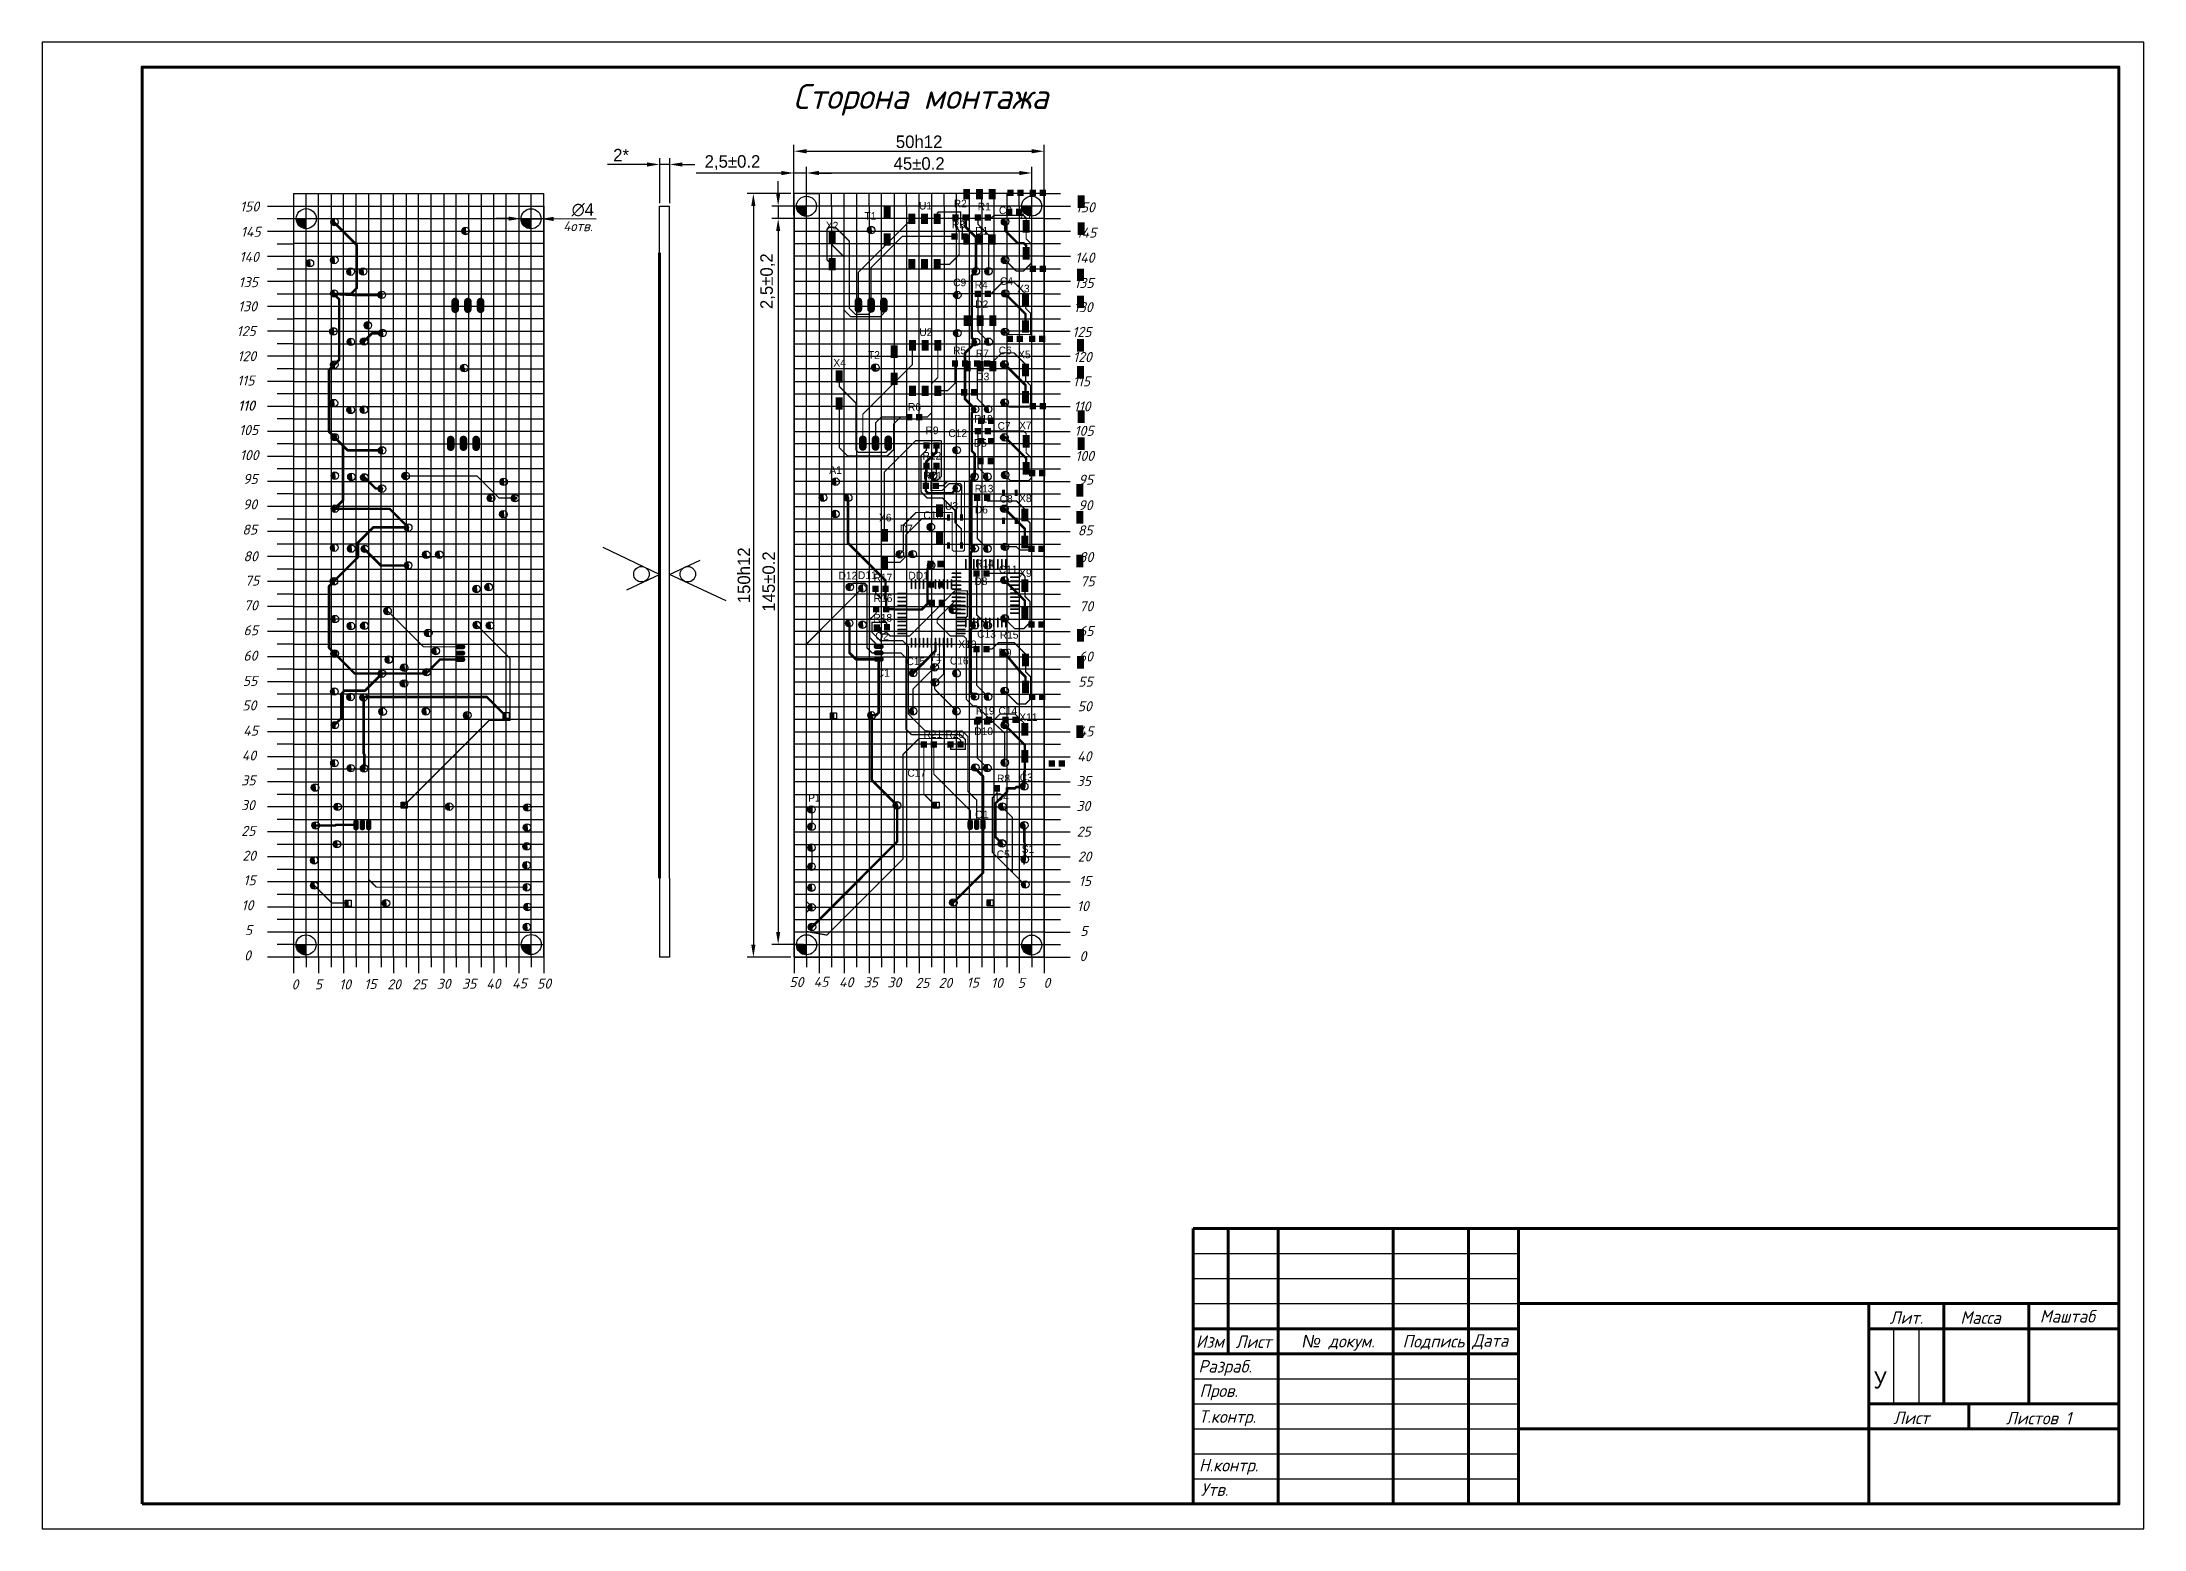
# Model space of a CAD drawing. Header units: millimetres. Extents: x 40 to 3761, y -469 to 920.
# Drawn here: x 1070.9 to 1490.9, y 4.4 to 301.4 of the extents above; entities that cross this region are included whole.
import ezdxf

# ---------------------------------------------------------------- set-up
doc = ezdxf.new("R2010")
doc.units = ezdxf.units.MM
doc.linetypes.add('штрихпунктирная', pattern=[25.4, 12.7, -6.35, 0, -6.35])
doc.layers.get('Defpoints').update_dxf_attribs({"color": 5})
for name, color, linetype in [('3-размеры', 6, 'Continuous'), ('BottomLayer', 5, 'Continuous'), ('PDF _Текст', 7, 'Continuous'), ('TopLayer', 1, 'Continuous'), ('TopOverlay', 2, 'Continuous'), ('TopPaste', 8, 'Continuous'), ('Слой1', 7, 'Continuous')]:
    doc.layers.add(name, color=color, linetype=linetype)
doc.layers.add('Толстые', color=7, linetype='Continuous', lineweight=30)
doc.styles.add('PDF ISOCPEUR Italic', font='isocpeui.ttf')
doc.dimstyles.new('ISO-25', dxfattribs={"dimtxt": 2.5, "dimasz": 2.5, "dimexe": 1.25, "dimexo": 0.625, "dimtad": 1, "dimtxsty": 'Standard', "dimcen": 2.5, "dimadec": 0, "dimazin": 0, "dimtfac": 1, "dimtmove": 0, "dimatfit": 3, "dimfxl": 1, "dimarcsym": 0})

msp = doc.modelspace()

# ---------------------------------------------------------------- texts
at = {"lineweight": -3, "width": 0.9}
msp.add_text('У', height=3.4, dxfattribs=at).set_placement((1436.879, 32.462))
at = {"attachment_point": 1}
for s, insert, char_height in [('{\\fGOST type B|b0|i1|c204|p2;Сторона монтажа}', (1220.964, 293.043), 5), ('{\\fGOST type B|b0|i1|c204|p2;4отв.}', (1175.033, 265.63), 2)]:
    msp.add_mtext_dynamic_manual_height_columns(s, width=68.69002, gutter_width=50, heights=[0], dxfattribs=dict(at, insert=insert, char_height=char_height))
at = {"linetype": 'штрихпунктирная', "lineweight": 60, "char_height": 2.5, "attachment_point": 1}
for s, width, insert in [('{\\fGOST type B|b0|i1|c204|p34;Лит.}', 7.15795, (1440.071, 47.866)), ('{\\fGOST type B|b0|i1|c204|p34;Масса}', 7.15795, (1454.203, 47.879)), ('{\\fGOST type B|b0|i1|c204|p34;Маштаб}', 7.15795, (1470.092, 48.132)), ('{\\fGOST type B|b0|i1|c204|p34;Изм}', 7.15795, (1301.451, 43.089)), ('{\\fGOST type B|b0|i1|c204|p34;Лист}', 7.15795, (1309.374, 43.056)), ('\\pi-7.5,l10,t10;{\\fArial|b0|i1|c204|p34;№\\fGOST type B|b0|i1|c204|p34; докум.}', 19.42938, (1320.152, 43.167)), ('{\\fGOST type B|b0|i1|c204|p34;Подпись}', 7.15795, (1342.75, 43.15)), ('{\\fGOST type B|b0|i1|c204|p34;Дата}', 7.15795, (1356.679, 43.295)), ('{\\fGOST type B|b0|i1|c204|p34;Разраб.}', 7.15795, (1301.956, 38.147)), ('{\\fGOST type B|b0|i1|c204|p34;Пров.}', 7.15795, (1302.169, 33.272)), ('{\\fGOST type B|b0|i1|c204|p34;Т.контр.}', 7.15795, (1302.037, 28.102)), ('{\\fGOST type B|b0|i1|c204|p34;Лист}', 7.15795, (1440.808, 27.852)), ('{\\fGOST type B|b0|i1|c204|p34;Листов 1}', 15.59347, (1463.309, 27.791)), ('{\\fGOST type B|b0|i1|c204|p34;Н.контр.}', 7.15795, (1302.068, 18.398)), ('{\\fGOST type B|b0|i1|c204|p34;Утв.}', 7.15795, (1302.442, 13.521))]:
    msp.add_mtext_dynamic_manual_height_columns(s, width=width, gutter_width=12.5, heights=[0], dxfattribs=dict(at, insert=insert))
at = {"layer": 'PDF _Текст', "char_height": 2, "width": 2.70606, "attachment_point": 7, "style": 'PDF ISOCPEUR Italic'}
for s, insert in [('150', (1110.457, 267.553)), ('150', (1277.436, 267.39)), ('145', (1110.623, 262.503)), ('145', (1277.603, 262.339)), ('140', (1110.346, 257.502)), ('140', (1277.325, 257.338)), ('135', (1110.18, 252.448)), ('135', (1277.159, 252.285)), ('130', (1110.071, 247.617)), ('130', (1277.05, 247.453)), ('125', (1109.779, 242.673)), ('125', (1276.758, 242.51)), ('120', (1109.943, 237.665)), ('120', (1276.922, 237.501)), ('115', (1109.883, 232.798)), ('115', (1276.862, 232.634)), ('110', (1110.047, 227.789)), ('110', (1110.095, 227.785)), ('110', (1277.026, 227.626)), ('105', (1110.269, 222.91)), ('105', (1277.2, 222.751)), ('100', (1110.433, 217.901)), ('100', (1277.364, 217.742)), ('95', (1111.068, 213.144)), ('95', (1277.999, 212.985)), ('90', (1111.036, 208.055)), ('90', (1277.966, 207.896)), ('80', (1111.138, 197.691)), ('80', (1278.068, 197.531)), ('75', (1111.429, 192.842)), ('75', (1278.359, 192.683)), ('70', (1111.24, 187.869)), ('70', (1278.171, 187.71)), ('65', (1111.152, 182.925)), ('65', (1278.083, 182.766)), ('60', (1111.119, 177.836)), ('60', (1278.05, 177.676))]:
    msp.add_mtext(s, dxfattribs=dict(at, insert=insert))
at = {"layer": 'PDF _Текст', "char_height": 2, "attachment_point": 7, "style": 'PDF ISOCPEUR Italic'}
for s, insert in [('85', (1110.918, 203.027)), ('85', (1277.849, 202.867)), ('55', (1111.002, 172.807)), ('55', (1277.933, 172.648)), ('50', (1110.907, 167.898)), ('50', (1277.838, 167.739)), ('45', (1111.087, 162.866)), ('45', (1278.017, 162.707)), ('40', (1110.811, 157.901)), ('40', (1277.741, 157.742)), ('35', (1110.698, 152.941)), ('35', (1277.629, 152.782)), ('30', (1110.644, 147.984)), ('30', (1277.575, 147.825)), ('25', (1110.699, 142.849)), ('25', (1277.63, 142.69)), ('20', (1110.914, 137.881)), ('20', (1277.845, 137.722)), ('15', (1111.13, 132.987)), ('15', (1278.061, 132.828)), ('10', (1110.764, 127.977)), ('10', (1277.695, 127.818)), ('5', (1111.412, 123.019)), ('5', (1278.343, 122.86)), ('0', (1111.271, 117.977)), ('0', (1278.202, 117.818)), ('0', (1120.753, 112.188)), ('5', (1125.393, 112.188)), ('10', (1130.261, 112.181)), ('15', (1135.282, 112.244)), ('20', (1139.861, 112.188)), ('25', (1144.863, 112.183)), ('30', (1149.758, 112.293)), ('35', (1154.811, 112.309)), ('40', (1159.642, 112.314)), ('45', (1164.814, 112.391)), ('50', (1169.794, 112.342)), ('50', (1220.22, 112.644)), ('45', (1225.066, 112.694)), ('40', (1230.144, 112.617)), ('35', (1235.062, 112.612)), ('30', (1239.815, 112.596)), ('25', (1245.372, 112.486)), ('20', (1250.032, 112.49)), ('15', (1255.64, 112.547)), ('10', (1260.517, 112.484)), ('5', (1265.84, 112.49)), ('0', (1270.987, 112.49))]:
    msp.add_mtext(s, dxfattribs=dict(at, insert=insert))
at = {"layer": 'TopOverlay'}
for s, p in [('U1', (1246.123, 267.967)), ('R2', (1253.067, 268.393)), ('R1', (1257.86, 267.792)), ('X2', (1227.526, 263.976)), ('T1', (1235.213, 265.91)), ('R3', (1252.719, 264.182)), ('C2', (1262.102, 267.04)), ('X1', (1266.226, 266.109)), ('D1', (1257.357, 262.966)), ('C9', (1252.95, 252.636)), ('R4', (1257.258, 252.15)), ('C4', (1262.303, 252.89)), ('X3', (1265.739, 251.41)), ('D2', (1257.357, 248.267)), ('U2', (1246.196, 242.694)), ('T2', (1235.931, 238.15)), ('R5', (1252.935, 239.057)), ('R7', (1257.464, 238.445)), ('C6', (1262.044, 239.054)), ('X5', (1265.938, 238.244)), ('X4', (1229.01, 236.592)), ('D3', (1257.567, 233.844)), ('R6', (1243.927, 227.777)), ('R10', (1257.133, 225.391)), ('R9', (1247.433, 223.081)), ('C12', (1251.989, 222.521)), ('C7', (1261.84, 223.965)), ('X7', (1266.138, 224.079)), ('R12', (1246.821, 217.998)), ('D5', (1257.082, 220.586)), ('A1', (1228.206, 215.149)), ('R11', (1246.948, 214.061)), ('R13', (1257.26, 211.445)), ('C8', (1262.248, 209.411)), ('X8', (1266.138, 209.516)), ('X6', (1238.142, 205.657)), ('C10', (1246.999, 206.135)), ('U3', (1251.327, 207.992)), ('D6', (1257.286, 207.254)), ('D7', (1242.29, 203.462)), ('R14', (1257.337, 196.5)), ('D12', (1230.05, 194.076)), ('D11', (1233.931, 194.147)), ('R17', (1237.056, 193.683)), ('DD1', (1244.005, 194.081)), ('D8', (1257.19, 192.958)), ('C11', (1262.079, 195.321)), ('X9', (1266.151, 194.576)), ('R16', (1237.069, 189.549)), ('R18', (1237.012, 185.657)), ('Q2', (1237.392, 182.031)), ('X10', (1253.982, 180.365)), ('C13', (1257.741, 182.422)), ('R15', (1262.263, 182.245)), ('C15', (1243.627, 176.954)), ('Y1', (1248.172, 177.746)), ('C16', (1252.305, 177.082)), ('D9', (1262.034, 178.689)), ('C1', (1237.678, 174.647)), ('R19', (1257.486, 167.091)), ('C14', (1262.01, 167.058)), ('R21', (1247.014, 162.399)), ('R20', (1251.419, 162.399)), ('D10', (1257.174, 162.987)), ('X11', (1266.169, 165.798)), ('C17', (1243.793, 154.66)), ('P1', (1223.974, 149.685)), ('D4', (1261.477, 149.843)), ('R8', (1261.718, 153.569)), ('C3', (1266.245, 153.774)), ('Q1', (1257.336, 146.363)), ('С5', (1261.662, 138.416)), ('S1', (1266.647, 139.455))]:
    msp.add_text(s, height=1.524, dxfattribs=at).set_placement(p)

# ---------------------------------------------------------------- blocks, each defined once
blk = doc.blocks.new('*U72')
for p, q in [((-3.75, 1.61), (-3.75, -1.61)), ((-1.25, 1.61), (-1.25, -0.39)), ((1.25, 1.61), (1.25, -1.61)), ((3.75, 1.61), (3.75, -0.39))]:
    blk.add_line(p, q)
blk = doc.blocks.new('*U73')
at = {"color": 0, "linetype": 'ByBlock', "lineweight": -2, "transparency": 16777216}
for p in [(0, 0), (10, 0), (20, 0), (30, 0), (40, 0)]:
    blk.add_blockref('*U72', p, dxfattribs=at)
blk = doc.blocks.new('*U74')
blk.add_line((0, 0.98), (0, -0.98))
blk = doc.blocks.new('*U75')
at = {"color": 0, "linetype": 'ByBlock', "lineweight": -2, "transparency": 16777216}
for p in [(0, 0), (5, 0), (10, 0), (15, 0), (20, 0), (25, 0), (30, 0), (35, 0), (40, 0), (45, 0), (50, 0), (55, 0), (60, 0), (65, 0), (70, 0), (75, 0), (80, 0), (85, 0), (90, 0), (95, 0), (100, 0), (105, 0), (110, 0), (115, 0), (120, 0), (125, 0)]:
    blk.add_blockref('*U74', p, dxfattribs=at)
blk = doc.blocks.new('*U64')
blk.add_line((1.62, 0), (-1.62, 0))
blk = doc.blocks.new('*U65')
at = {"color": 0, "linetype": 'ByBlock', "lineweight": -2, "transparency": 16777216}
for p in [(0, 0), (0, -2.5), (0, -5), (0, -7.5), (0, -10), (0, -12.5), (0, -15), (0, -17.5), (0, -20), (0, -22.5), (0, -25), (0, -27.5), (0, -30), (0, -32.5), (0, -35), (0, -37.5), (0, -40), (0, -42.5), (0, -45), (0, -47.5), (0, -50), (0, -52.5), (0, -55), (0, -57.5), (0, -60), (0, -62.5), (0, -65), (0, -67.5), (0, -70), (0, -72.5), (0, -75), (0, -77.5), (0, -80), (0, -82.5), (0, -85), (0, -87.5), (0, -90), (0, -92.5), (0, -95), (0, -97.5), (0, -100), (0, -102.5), (0, -105), (0, -107.5), (0, -110), (0, -112.5), (0, -115), (0, -117.5), (0, -120), (0, -122.5), (0, -125)]:
    blk.add_blockref('*U64', p, dxfattribs=at)
blk = doc.blocks.new('*D78')
at = {"layer": '3-размеры', "color": 0, "lineweight": -2, "transparency": 16777216}
for p, q in [((1221.15, 269.26), (1221.15, 280.85)), ((1223.65, 279.6), (1268.65, 279.6)), ((1271.15, 269.26), (1271.15, 280.85))]:
    blk.add_line(p, q, dxfattribs=at)
at = {"layer": '3-размеры', "color": 0, "transparency": 16777216}
for points in [[(1223.65, 280.02), (1223.65, 279.18), (1221.15, 279.6)], [(1268.65, 280.02), (1268.65, 279.18), (1271.15, 279.6)]]:
    blk.add_solid(points, dxfattribs=at)
at = {"layer": 'Defpoints', "color": 0, "transparency": 16777216}
for p in [(1271.15, 279.6), (1221.15, 268.64), (1271.15, 268.64)]:
    blk.add_point(p, dxfattribs=at)
at = {"layer": '3-размеры', "color": 0, "transparency": 16777216, "insert": (1246.15, 281.48), "char_height": 2.5, "width": 3.75, "attachment_point": 5}
blk.add_mtext('50h12', dxfattribs=at)
blk = doc.blocks.new('*D76')
at = {"layer": '3-размеры', "color": 0, "lineweight": -2, "transparency": 16777216}
for p, q in [((1223.65, 266.76), (1223.65, 276.51)), ((1226.15, 275.26), (1266.15, 275.26)), ((1268.65, 266.76), (1268.65, 276.51))]:
    blk.add_line(p, q, dxfattribs=at)
at = {"layer": '3-размеры', "color": 0, "transparency": 16777216}
for points in [[(1226.15, 275.67), (1226.15, 274.84), (1223.65, 275.26)], [(1266.15, 275.67), (1266.15, 274.84), (1268.65, 275.26)]]:
    blk.add_solid(points, dxfattribs=at)
at = {"layer": 'Defpoints', "color": 0, "transparency": 16777216}
for p in [(1268.65, 275.26), (1223.65, 266.14), (1268.65, 266.14)]:
    blk.add_point(p, dxfattribs=at)
at = {"layer": '3-размеры', "color": 0, "transparency": 16777216, "insert": (1246.15, 277.13), "char_height": 2.5, "width": 4.1667, "attachment_point": 5}
blk.add_mtext('45%%P0.2', dxfattribs=at)
blk = doc.blocks.new('*D79')
at = {"layer": '3-размеры', "color": 0, "lineweight": -2, "transparency": 16777216}
for p, q in [((1218.65, 275.25), (1201.57, 275.25)), ((1221.15, 266.76), (1221.15, 276.5)), ((1223.65, 275.25), (1221.15, 275.25)), ((1223.65, 266.76), (1223.65, 276.5)), ((1226.15, 275.25), (1228.65, 275.25))]:
    blk.add_line(p, q, dxfattribs=at)
at = {"layer": '3-размеры', "color": 0, "transparency": 16777216}
for points in [[(1218.65, 275.66), (1218.65, 274.83), (1221.15, 275.25)], [(1226.15, 275.66), (1226.15, 274.83), (1223.65, 275.25)]]:
    blk.add_solid(points, dxfattribs=at)
at = {"layer": 'Defpoints', "color": 0, "transparency": 16777216}
for p in [(1221.15, 275.25), (1221.15, 266.14), (1223.65, 266.14)]:
    blk.add_point(p, dxfattribs=at)
at = {"layer": '3-размеры', "color": 0, "transparency": 16777216, "insert": (1208.86, 277.33), "char_height": 2.5, "attachment_point": 5}
blk.add_mtext('2,5%%P0.2', dxfattribs=at)
blk = doc.blocks.new('*D80')
at = {"layer": '3-размеры', "color": 0, "lineweight": -2, "transparency": 16777216}
for p, q in [((1220.53, 271.14), (1211.78, 271.14)), ((1213.03, 268.64), (1213.03, 121.14)), ((1220.53, 118.64), (1211.78, 118.64))]:
    blk.add_line(p, q, dxfattribs=at)
at = {"layer": '3-размеры', "color": 0, "transparency": 16777216}
for points in [[(1212.61, 268.64), (1213.45, 268.64), (1213.03, 271.14)], [(1212.61, 121.14), (1213.45, 121.14), (1213.03, 118.64)]]:
    blk.add_solid(points, dxfattribs=at)
at = {"layer": 'Defpoints', "color": 0, "transparency": 16777216}
for p in [(1221.15, 271.14), (1213.03, 118.64), (1221.15, 118.64)]:
    blk.add_point(p, dxfattribs=at)
at = {"layer": '3-размеры', "color": 0, "transparency": 16777216, "insert": (1211.16, 194.89), "char_height": 2.5, "attachment_point": 5, "rotation": 90}
blk.add_mtext('150h12', dxfattribs=at)
blk = doc.blocks.new('*D77')
at = {"layer": '3-размеры', "color": 0, "lineweight": -2, "transparency": 16777216}
for p, q in [((1223.03, 266.14), (1216.74, 266.14)), ((1217.99, 263.64), (1217.99, 123.66)), ((1223.03, 121.16), (1216.74, 121.16))]:
    blk.add_line(p, q, dxfattribs=at)
at = {"layer": '3-размеры', "color": 0, "transparency": 16777216}
for points in [[(1217.57, 263.64), (1218.4, 263.64), (1217.99, 266.14)], [(1217.57, 123.66), (1218.4, 123.66), (1217.99, 121.16)]]:
    blk.add_solid(points, dxfattribs=at)
at = {"layer": 'Defpoints', "color": 0, "transparency": 16777216}
for p in [(1223.65, 266.14), (1217.99, 121.16), (1223.65, 121.16)]:
    blk.add_point(p, dxfattribs=at)
at = {"layer": '3-размеры', "color": 0, "transparency": 16777216, "insert": (1216.11, 193.65), "char_height": 2.5, "attachment_point": 5, "rotation": 90}
blk.add_mtext('145%%P0.2', dxfattribs=at)
blk = doc.blocks.new('*U66')
for p, q in [((-3.75, 1.61), (-3.75, -1.61)), ((-1.25, 1.61), (-1.25, -0.39)), ((1.25, 1.61), (1.25, -1.61)), ((3.75, 1.61), (3.75, -0.39))]:
    blk.add_line(p, q)
blk = doc.blocks.new('*U67')
at = {"color": 0, "linetype": 'ByBlock', "lineweight": -2, "transparency": 16777216}
for p in [(0, 0), (10, 0), (20, 0), (30, 0), (40, 0)]:
    blk.add_blockref('*U66', p, dxfattribs=at)
blk = doc.blocks.new('*U68')
blk.add_line((0, 0.98), (0, -0.98))
blk = doc.blocks.new('*U69')
at = {"color": 0, "linetype": 'ByBlock', "lineweight": -2, "transparency": 16777216}
for p in [(0, 0), (5, 0), (10, 0), (15, 0), (20, 0), (25, 0), (30, 0), (35, 0), (40, 0), (45, 0), (50, 0), (55, 0), (60, 0), (65, 0), (70, 0), (75, 0), (80, 0), (85, 0), (90, 0), (95, 0), (100, 0), (105, 0), (110, 0), (115, 0), (120, 0), (125, 0)]:
    blk.add_blockref('*U68', p, dxfattribs=at)
blk = doc.blocks.new('*U70')
blk.add_line((1.62, 0), (-1.62, 0))
blk = doc.blocks.new('*U71')
at = {"color": 0, "linetype": 'ByBlock', "lineweight": -2, "transparency": 16777216}
for p in [(0, 0), (0, -2.5), (0, -5), (0, -7.5), (0, -10), (0, -12.5), (0, -15), (0, -17.5), (0, -20), (0, -22.5), (0, -25), (0, -27.5), (0, -30), (0, -32.5), (0, -35), (0, -37.5), (0, -40), (0, -42.5), (0, -45), (0, -47.5), (0, -50), (0, -52.5), (0, -55), (0, -57.5), (0, -60), (0, -62.5), (0, -65), (0, -67.5), (0, -70), (0, -72.5), (0, -75), (0, -77.5), (0, -80), (0, -82.5), (0, -85), (0, -87.5), (0, -90), (0, -92.5), (0, -95), (0, -97.5), (0, -100), (0, -102.5), (0, -105), (0, -107.5), (0, -110), (0, -112.5), (0, -115), (0, -117.5), (0, -120), (0, -122.5), (0, -125)]:
    blk.add_blockref('*U70', p, dxfattribs=at)
blk = doc.blocks.new('*D81')
at = {"layer": '3-размеры', "color": 0, "lineweight": -2, "transparency": 16777216}
for p, q in [((1194.31, 269.26), (1194.31, 278.21)), ((1196.31, 269.26), (1196.31, 278.21)), ((1191.81, 276.96), (1183.89, 276.96)), ((1196.31, 276.96), (1194.31, 276.96)), ((1198.81, 276.96), (1201.31, 276.96))]:
    blk.add_line(p, q, dxfattribs=at)
at = {"layer": '3-размеры', "color": 0, "transparency": 16777216}
for points in [[(1191.81, 277.37), (1191.81, 276.54), (1194.31, 276.96)], [(1198.81, 277.37), (1198.81, 276.54), (1196.31, 276.96)]]:
    blk.add_solid(points, dxfattribs=at)
at = {"layer": 'Defpoints', "color": 0, "transparency": 16777216}
for p in [(1194.31, 276.96), (1194.31, 268.64), (1196.31, 268.64)]:
    blk.add_point(p, dxfattribs=at)
at = {"layer": '3-размеры', "color": 0, "transparency": 16777216, "insert": (1186.6, 278.83), "char_height": 2.5, "attachment_point": 5}
blk.add_mtext('2*', dxfattribs=at)
blk = doc.blocks.new('*U56')
for p, q in [((-2.5, 73.75), (-2.5, 76.25)), ((0, 73.75), (0, 76.25)), ((2.5, 76.25), (2.5, -76.25)), ((-2.5, 73.75), (-2.5, -76.25)), ((0, -76.25), (0, 73.75))]:
    blk.add_line(p, q)
blk = doc.blocks.new('*U57')
at = {"color": 0, "linetype": 'ByBlock', "lineweight": -2, "transparency": 16777216}
for p in [(0, 0), (7.5, 0), (15, 0), (22.5, 0), (30, 0), (37.5, 0), (45, 0)]:
    blk.add_blockref('*U56', p, dxfattribs=at)
blk = doc.blocks.new('*U58')
for p, q in [((25, 2.5), (-25, 2.5)), ((-25, 0), (25, 0)), ((-25, -2.5), (25, -2.5))]:
    blk.add_line(p, q)
blk = doc.blocks.new('*U59')
at = {"color": 0, "linetype": 'ByBlock', "lineweight": -2, "transparency": 16777216}
for p in [(0, 142.5), (0, 135), (0, 127.5), (0, 120), (0, 112.5), (0, 105), (0, 97.5), (0, 90), (0, 82.5), (0, 75), (0, 67.5), (0, 60), (0, 52.5), (0, 45), (0, 37.5), (0, 30), (0, 22.5), (0, 15), (0, 7.5), (0, 0)]:
    blk.add_blockref('*U58', p, dxfattribs=at)
blk = doc.blocks.new('*U60')
for p, q in [((-25, 2.5), (25, 2.5)), ((-25, 0), (25, 0)), ((25, -2.5), (-25, -2.5))]:
    blk.add_line(p, q)
blk = doc.blocks.new('*U61')
at = {"color": 0, "linetype": 'ByBlock', "lineweight": -2, "transparency": 16777216}
for p in [(0, 142.5), (0, 135), (0, 127.5), (0, 120), (0, 112.5), (0, 105), (0, 97.5), (0, 90), (0, 82.5), (0, 75), (0, 67.5), (0, 60), (0, 52.5), (0, 45), (0, 37.5), (0, 30), (0, 22.5), (0, 15), (0, 7.5), (0, 0)]:
    blk.add_blockref('*U60', p, dxfattribs=at)
blk = doc.blocks.new('*U62')
for p, q in [((-2.5, 76.25), (-2.5, 73.75)), ((0, -76.25), (0, 76.25)), ((2.5, -76.25), (2.5, 76.25)), ((-2.5, 73.75), (-2.5, -76.25))]:
    blk.add_line(p, q)
blk = doc.blocks.new('*U63')
at = {"color": 0, "linetype": 'ByBlock', "lineweight": -2, "transparency": 16777216}
for p in [(0, 0), (7.5, 0), (15, 0), (22.5, 0), (30, 0), (37.5, 0), (45, 0)]:
    blk.add_blockref('*U62', p, dxfattribs=at)
blk = doc.blocks.new('*D83')
at = {"layer": '3-размеры', "color": 0, "lineweight": -2, "transparency": 16777216}
for p, q in [((1217.99, 271.14), (1217.99, 273.64)), ((1223.03, 268.64), (1216.74, 268.64)), ((1223.03, 266.14), (1216.74, 266.14)), ((1217.99, 268.64), (1217.99, 266.14)), ((1217.99, 263.64), (1217.99, 246.14))]:
    blk.add_line(p, q, dxfattribs=at)
at = {"layer": '3-размеры', "color": 0, "transparency": 16777216}
for points in [[(1217.57, 271.14), (1218.4, 271.14), (1217.99, 268.64)], [(1217.57, 263.64), (1218.4, 263.64), (1217.99, 266.14)]]:
    blk.add_solid(points, dxfattribs=at)
at = {"layer": 'Defpoints', "color": 0, "transparency": 16777216}
for p in [(1217.99, 266.14), (1223.65, 268.64), (1223.65, 266.14)]:
    blk.add_point(p, dxfattribs=at)
at = {"layer": '3-размеры', "color": 0, "transparency": 16777216, "insert": (1215.9, 253.64), "char_height": 2.5, "width": 5.4167, "attachment_point": 5, "rotation": 90}
blk.add_mtext('2,5%%P0,2', dxfattribs=at)
blk = doc.blocks.new('*D84')
at = {"layer": '3-размеры', "color": 0, "lineweight": -2, "transparency": 16777216}
for p, q in [((1164.11, 266.14), (1161.61, 266.16)), ((1166.61, 266.12), (1170.61, 266.09)), ((1181.65, 266.01), (1173.11, 266.07))]:
    blk.add_line(p, q, dxfattribs=at)
at = {"layer": '3-размеры', "color": 0, "transparency": 16777216}
for points in [[(1164.11, 266.56), (1164.11, 265.73), (1166.61, 266.12)], [(1173.11, 266.49), (1173.11, 265.66), (1170.61, 266.09)]]:
    blk.add_solid(points, dxfattribs=at)
at = {"layer": 'Defpoints', "color": 0, "transparency": 16777216}
for p in [(1166.61, 266.12), (1170.61, 266.09)]:
    blk.add_point(p, dxfattribs=at)
at = {"layer": '3-размеры', "color": 0, "transparency": 16777216, "insert": (1178.96, 267.9), "char_height": 2.5, "attachment_point": 5, "rotation": 359.5536}
blk.add_mtext('∅4', dxfattribs=at)

# ---------------------------------------------------------------- dimensions: what is measured, and where the dimension line sits
at = {"layer": '3-размеры'}
for base, p1, p2, text, picture, middle in [((1271.152, 279.6), (1221.152, 268.639), (1271.152, 268.639), '<>h12', '*D78', (1246.152, 279.6)), ((1268.652, 275.258), (1223.652, 266.139), (1268.652, 266.139), '<>%%P0.2', '*D76', (1246.152, 275.258))]:
    dim = msp.add_linear_dim(base=base, p1=p1, p2=p2, text=text, dimstyle='ISO-25', dxfattribs=at)
    dim.commit()
    dim.dimension.update_dxf_attribs({"geometry": picture, "text_midpoint": middle, "dimtype": 160})
for base, p1, p2, text, picture, middle in [((1194.306, 276.957), (1196.306, 268.639), (1194.306, 268.639), '<>*', '*D81', (1186.598, 278.832)), ((1221.152, 275.247), (1223.652, 266.139), (1221.152, 266.139), '<>%%P0.2', '*D79', (1208.861, 277.33))]:
    dim = msp.add_linear_dim(base=base, p1=p1, p2=p2, text=text, dimstyle='ISO-25', dxfattribs=at)
    dim.commit()
    dim.dimension.update_dxf_attribs({"geometry": picture, "text_midpoint": middle})
for base, p1, p2, text, picture, middle in [((1217.986, 266.139), (1223.655, 268.639), (1223.655, 266.139), '<>%%P0,2', '*D83', (1215.903, 253.639)), ((1213.031, 118.639), (1221.152, 271.139), (1221.152, 118.639), '150h12', '*D80', (1211.156, 194.889)), ((1217.986, 121.156), (1223.652, 266.139), (1223.655, 121.156), '145%%P0.2', '*D77', (1216.111, 193.647))]:
    dim = msp.add_linear_dim(base=base, p1=p1, p2=p2, angle=90, text=text, dimstyle='ISO-25', dxfattribs=at)
    dim.commit()
    dim.dimension.update_dxf_attribs({"geometry": picture, "text_midpoint": middle})
dim = msp.add_diameter_dim_2p(p1=(1166.61, 266.124), p2=(1170.61, 266.093), dimstyle='ISO-25', dxfattribs=at)
dim.commit()
dim.dimension.update_dxf_attribs({"geometry": '*D84', "text_midpoint": (1178.945, 266.028), "dimtype": 163})

# ---------------------------------------------------------------- hatches: boundary and pattern name
h = msp.add_hatch(color=256)
h.dxf.hatch_style = 1
h.paths.add_polyline_path([(1129.342, 266.231, 0.4142136), (1128.592, 265.481, 0.4142136), (1129.342, 264.731), (1129.342, 265.481)])
h = msp.add_hatch(color=256)
h.dxf.hatch_style = 1
h.paths.add_polyline_path([(1236.565, 264.605, 0.4142136), (1235.815, 263.855, 0.4142136), (1236.565, 263.105), (1236.565, 263.855)])
h = msp.add_hatch(color=256)
h.dxf.hatch_style = 1
h.paths.add_polyline_path([(1263.337, 266.273, 0.4142136), (1262.587, 265.523, 0.4142136), (1263.337, 264.773), (1263.337, 265.523)])
h = msp.add_hatch(color=256)
h.dxf.hatch_style = 1
h.paths.add_polyline_path([(1155.513, 264.422, 0.4142136), (1154.763, 263.672, 0.4142136), (1155.513, 262.922), (1155.513, 263.672)])
h = msp.add_hatch(color=256)
h.dxf.hatch_style = 1
h.paths.add_polyline_path([(1124.421, 257.985, 0.4142136), (1123.671, 257.235, 0.4142136), (1124.421, 256.485), (1124.421, 257.235)])
h = msp.add_hatch(color=256)
h.dxf.hatch_style = 1
h.paths.add_polyline_path([(1129.299, 258.642, 0.4142136), (1128.549, 257.892, 0.4142136), (1129.299, 257.142), (1129.299, 257.892)])
h = msp.add_hatch(color=256)
h.dxf.hatch_style = 1
h.paths.add_polyline_path([(1132.55, 256.307, 0.4142136), (1131.8, 255.557, 0.4142136), (1132.55, 254.807), (1132.55, 255.557)])
h = msp.add_hatch(color=256)
h.dxf.hatch_style = 1
h.paths.add_polyline_path([(1135.053, 256.328, 0.4142136), (1134.303, 255.578, 0.4142136), (1135.053, 254.828), (1135.053, 255.578)])
h = msp.add_hatch(color=256)
h.dxf.hatch_style = 1
h.paths.add_polyline_path([(1257.484, 256.365, 0.4142136), (1256.734, 255.615, 0.4142136), (1257.484, 254.865), (1257.484, 255.615)])
h = msp.add_hatch(color=256)
h.dxf.hatch_style = 1
h.paths.add_polyline_path([(1260.02, 256.365, 0.4142136), (1259.27, 255.615, 0.4142136), (1260.02, 254.865), (1260.02, 255.615)])
h = msp.add_hatch(color=256)
h.dxf.hatch_style = 1
h.paths.add_polyline_path([(1263.337, 258.612, 0.4142136), (1262.587, 257.862, 0.4142136), (1263.337, 257.112), (1263.337, 257.862)])
h = msp.add_hatch(color=256)
h.dxf.hatch_style = 1
h.paths.add_polyline_path([(1129.266, 251.941, 0.4142136), (1128.516, 251.191, 0.4142136), (1129.266, 250.441), (1129.266, 251.191)])
h = msp.add_hatch(color=256)
h.dxf.hatch_style = 1
h.paths.add_polyline_path([(1138.775, 251.675, 0.4142136), (1138.025, 250.925, 0.4142136), (1138.775, 250.175), (1138.775, 250.925)])
h = msp.add_hatch(color=256)
h.dxf.hatch_style = 1
h.paths.add_polyline_path([(1253.79, 251.636, 0.4142136), (1253.04, 250.886, 0.4142136), (1253.79, 250.136), (1253.79, 250.886)])
h = msp.add_hatch(color=256)
h.dxf.hatch_style = 1
h.paths.add_polyline_path([(1263.371, 251.934, 0.4142136), (1262.621, 251.184, 0.4142136), (1263.371, 250.434), (1263.371, 251.184)])
h = msp.add_hatch(color=256)
h.dxf.hatch_style = 1
h.paths.add_polyline_path([(1129.123, 244.352, 0.4142136), (1128.373, 243.602, 0.4142136), (1129.123, 242.852), (1129.123, 243.602)])
h = msp.add_hatch(color=256)
h.dxf.hatch_style = 1
h.paths.add_polyline_path([(1135.991, 245.565, 0.4142136), (1135.241, 244.815, 0.4142136), (1135.991, 244.065), (1135.991, 244.815)])
h = msp.add_hatch(color=256)
h.dxf.hatch_style = 1
h.paths.add_polyline_path([(1138.902, 244.038, 0.4142136), (1138.152, 243.288, 0.4142136), (1138.902, 242.538), (1138.902, 243.288)])
h = msp.add_hatch(color=256)
h.dxf.hatch_style = 1
h.paths.add_polyline_path([(1253.8, 244.017, 0.4142136), (1253.05, 243.267, 0.4142136), (1253.8, 242.517), (1253.8, 243.267)])
h = msp.add_hatch(color=256)
h.dxf.hatch_style = 1
h.paths.add_polyline_path([(1263.306, 244.283, 0.4142136), (1262.556, 243.533, 0.4142136), (1263.306, 242.783), (1263.306, 243.533)])
h = msp.add_hatch(color=256)
h.dxf.hatch_style = 1
h.paths.add_polyline_path([(1132.599, 242.281, 0.4142136), (1131.849, 241.531, 0.4142136), (1132.599, 240.781), (1132.599, 241.531)])
h = msp.add_hatch(color=256)
h.dxf.hatch_style = 1
h.paths.add_polyline_path([(1135.238, 242.344, 0.4142136), (1134.488, 241.594, 0.4142136), (1135.238, 240.844), (1135.238, 241.594)])
h = msp.add_hatch(color=256)
h.dxf.hatch_style = 1
h.paths.add_polyline_path([(1257.505, 242.272, 0.4142136), (1256.755, 241.522, 0.4142136), (1257.505, 240.772), (1257.505, 241.522)])
h = msp.add_hatch(color=256)
h.dxf.hatch_style = 1
h.paths.add_polyline_path([(1260.043, 242.293, 0.4142136), (1259.293, 241.543, 0.4142136), (1260.043, 240.793), (1260.043, 241.543)])
h = msp.add_hatch(color=256)
h.dxf.hatch_style = 1
h.paths.add_polyline_path([(1129.299, 237.735, 0.4142136), (1128.549, 236.985, 0.4142136), (1129.299, 236.235), (1129.299, 236.985)])
h = msp.add_hatch(color=256)
h.dxf.hatch_style = 1
h.paths.add_polyline_path([(1155.267, 237.041, 0.4142136), (1154.517, 236.291, 0.4142136), (1155.267, 235.541), (1155.267, 236.291)])
h = msp.add_hatch(color=256)
h.dxf.hatch_style = 1
h.paths.add_polyline_path([(1237.409, 237.135, 0.4142136), (1236.659, 236.385, 0.4142136), (1237.409, 235.635), (1237.409, 236.385)])
h = msp.add_hatch(color=256)
h.dxf.hatch_style = 1
h.paths.add_polyline_path([(1263.201, 237.776, 0.4142136), (1262.451, 237.026, 0.4142136), (1263.201, 236.276), (1263.201, 237.026)])
h = msp.add_hatch(color=256)
h.dxf.hatch_style = 1
h.paths.add_polyline_path([(1129.225, 230.039, 0.4142136), (1128.475, 229.289, 0.4142136), (1129.225, 228.539), (1129.225, 229.289)])
h = msp.add_hatch(color=256)
h.dxf.hatch_style = 1
h.paths.add_polyline_path([(1132.58, 228.688, 0.4142136), (1131.83, 227.938, 0.4142136), (1132.58, 227.188), (1132.58, 227.938)])
h = msp.add_hatch(color=256)
h.dxf.hatch_style = 1
h.paths.add_polyline_path([(1135.22, 228.727, 0.4142136), (1134.47, 227.977, 0.4142136), (1135.22, 227.227), (1135.22, 227.977)])
h = msp.add_hatch(color=256)
h.dxf.hatch_style = 1
h.paths.add_polyline_path([(1257.345, 228.824, 0.4142136), (1256.595, 228.074, 0.4142136), (1257.345, 227.324), (1257.345, 228.074)])
h = msp.add_hatch(color=256)
h.dxf.hatch_style = 1
h.paths.add_polyline_path([(1259.942, 228.837, 0.4142136), (1259.192, 228.087, 0.4142136), (1259.942, 227.337), (1259.942, 228.087)])
h = msp.add_hatch(color=256)
h.dxf.hatch_style = 1
h.paths.add_polyline_path([(1263.241, 230.154, 0.4142136), (1262.491, 229.404, 0.4142136), (1263.241, 228.654), (1263.241, 229.404)])
h = msp.add_hatch(color=256)
h.dxf.hatch_style = 1
h.paths.add_polyline_path([(1129.391, 223.231, 0.4142136), (1128.641, 222.481, 0.4142136), (1129.391, 221.731), (1129.391, 222.481)])
h = msp.add_hatch(color=256)
h.dxf.hatch_style = 1
h.paths.add_polyline_path([(1263.179, 223.205, 0.4142136), (1262.429, 222.455, 0.4142136), (1263.179, 221.705), (1263.179, 222.455)])
h = msp.add_hatch(color=256)
h.dxf.hatch_style = 1
h.paths.add_polyline_path([(1138.844, 220.587, 0.4142136), (1138.094, 219.837, 0.4142136), (1138.844, 219.087), (1138.844, 219.837)])
h = msp.add_hatch(color=256)
h.dxf.hatch_style = 1
h.paths.add_polyline_path([(1253.667, 220.638, 0.4142136), (1252.917, 219.888, 0.4142136), (1253.667, 219.138), (1253.667, 219.888)])
h = msp.add_hatch(color=256)
h.dxf.hatch_style = 1
h.paths.add_polyline_path([(1129.406, 215.537, 0.4142136), (1128.656, 214.787, 0.4142136), (1129.406, 214.037), (1129.406, 214.787)])
h = msp.add_hatch(color=256)
h.dxf.hatch_style = 1
h.paths.add_polyline_path([(1132.724, 215.304, 0.4142136), (1131.974, 214.554, 0.4142136), (1132.724, 213.804), (1132.724, 214.554)])
h = msp.add_hatch(color=256)
h.dxf.hatch_style = 1
h.paths.add_polyline_path([(1135.314, 215.194, 0.4142136), (1134.564, 214.444, 0.4142136), (1135.314, 213.694), (1135.314, 214.444)])
h = msp.add_hatch(color=256)
h.dxf.hatch_style = 1
h.paths.add_polyline_path([(1143.569, 215.485, 0.4142136), (1142.819, 214.735, 0.4142136), (1143.569, 213.985), (1143.569, 214.735)])
h = msp.add_hatch(color=256)
h.dxf.hatch_style = 1
h.paths.add_polyline_path([(1163.132, 214.32, 0.4142136), (1162.382, 213.57, 0.4142136), (1163.132, 212.82), (1163.132, 213.57)])
h = msp.add_hatch(color=256)
h.dxf.hatch_style = 1
h.paths.add_polyline_path([(1229.455, 214.349, 0.4142136), (1228.705, 213.599, 0.4142136), (1229.455, 212.849), (1229.455, 213.599)])
h = msp.add_hatch(color=256)
h.dxf.hatch_style = 1
h.paths.add_polyline_path([(1248.944, 215.569, 0.4142136), (1248.194, 214.819, 0.4142136), (1248.944, 214.069), (1248.944, 214.819)])
h = msp.add_hatch(color=256)
h.dxf.hatch_style = 1
h.paths.add_polyline_path([(1257.222, 215.34, 0.4142136), (1256.472, 214.59, 0.4142136), (1257.222, 213.84), (1257.222, 214.59)])
h = msp.add_hatch(color=256)
h.dxf.hatch_style = 1
h.paths.add_polyline_path([(1259.807, 215.357, 0.4142136), (1259.057, 214.607, 0.4142136), (1259.807, 213.857), (1259.807, 214.607)])
h = msp.add_hatch(color=256)
h.dxf.hatch_style = 1
h.paths.add_polyline_path([(1263.353, 215.672, 0.4142136), (1262.603, 214.922, 0.4142136), (1263.353, 214.172), (1263.353, 214.922)])
h = msp.add_hatch(color=256)
h.dxf.hatch_style = 1
h.paths.add_polyline_path([(1138.818, 212.962, 0.4142136), (1138.068, 212.212, 0.4142136), (1138.818, 211.462), (1138.818, 212.212)])
h = msp.add_hatch(color=256)
h.dxf.hatch_style = 1
h.paths.add_polyline_path([(1160.593, 211.054, 0.4142136), (1159.843, 210.304, 0.4142136), (1160.593, 209.554), (1160.593, 210.304)])
h = msp.add_hatch(color=256)
h.dxf.hatch_style = 1
h.paths.add_polyline_path([(1165.392, 211.046, 0.4142136), (1164.642, 210.296, 0.4142136), (1165.392, 209.546), (1165.392, 210.296)])
h = msp.add_hatch(color=256)
h.dxf.hatch_style = 1
h.paths.add_polyline_path([(1226.96, 211.166, 0.4142136), (1226.21, 210.416, 0.4142136), (1226.96, 209.666), (1226.96, 210.416)])
h = msp.add_hatch(color=256)
h.dxf.hatch_style = 1
h.paths.add_polyline_path([(1231.986, 211.15, 0.4142136), (1231.236, 210.4, 0.4142136), (1231.986, 209.65), (1231.986, 210.4)])
h = msp.add_hatch(color=256)
h.dxf.hatch_style = 1
h.paths.add_polyline_path([(1253.697, 213.023, 0.4142136), (1252.947, 212.273, 0.4142136), (1253.697, 211.523), (1253.697, 212.273)])
h = msp.add_hatch(color=256)
h.dxf.hatch_style = 1
h.paths.add_polyline_path([(1129.434, 208.957, 0.4142136), (1128.684, 208.207, 0.4142136), (1129.434, 207.457), (1129.434, 208.207)])
h = msp.add_hatch(color=256)
h.dxf.hatch_style = 1
h.paths.add_polyline_path([(1163.078, 207.848, 0.4142136), (1162.328, 207.098, 0.4142136), (1163.078, 206.348), (1163.078, 207.098)])
h = msp.add_hatch(color=256)
h.dxf.hatch_style = 1
h.paths.add_polyline_path([(1229.435, 207.89, 0.4142136), (1228.685, 207.14, 0.4142136), (1229.435, 206.39), (1229.435, 207.14)])
h = msp.add_hatch(color=256)
h.dxf.hatch_style = 1
h.paths.add_polyline_path([(1263.173, 208.931, 0.4142136), (1262.423, 208.181, 0.4142136), (1263.173, 207.431), (1263.173, 208.181)])
h = msp.add_hatch(color=256)
h.dxf.hatch_style = 1
h.paths.add_polyline_path([(1144.067, 205.172, 0.4142136), (1143.317, 204.422, 0.4142136), (1144.067, 203.672), (1144.067, 204.422)])
h = msp.add_hatch(color=256)
h.dxf.hatch_style = 1
h.paths.add_polyline_path([(1248.505, 205.291, 0.4142136), (1247.755, 204.541, 0.4142136), (1248.505, 203.791), (1248.505, 204.541)])
h = msp.add_hatch(color=256)
h.dxf.hatch_style = 1
h.paths.add_polyline_path([(1129.287, 201.172, 0.4142136), (1128.537, 200.422, 0.4142136), (1129.287, 199.672), (1129.287, 200.422)])
h = msp.add_hatch(color=256)
h.dxf.hatch_style = 1
h.paths.add_polyline_path([(1132.69, 200.99, 0.4142136), (1131.94, 200.24, 0.4142136), (1132.69, 199.49), (1132.69, 200.24)])
h = msp.add_hatch(color=256)
h.dxf.hatch_style = 1
h.paths.add_polyline_path([(1135.424, 200.929, 0.4142136), (1134.674, 200.179, 0.4142136), (1135.424, 199.429), (1135.424, 200.179)])
h = msp.add_hatch(color=256)
h.dxf.hatch_style = 1
h.paths.add_polyline_path([(1144.05, 197.613, 0.4142136), (1143.3, 196.863, 0.4142136), (1144.05, 196.113), (1144.05, 196.863)])
h = msp.add_hatch(color=256)
h.dxf.hatch_style = 1
h.paths.add_polyline_path([(1147.669, 199.745, 0.4142136), (1146.919, 198.995, 0.4142136), (1147.669, 198.245), (1147.669, 198.995)])
h = msp.add_hatch(color=256)
h.dxf.hatch_style = 1
h.paths.add_polyline_path([(1150.282, 199.776, 0.4142136), (1149.532, 199.026, 0.4142136), (1150.282, 198.276), (1150.282, 199.026)])
h = msp.add_hatch(color=256)
h.dxf.hatch_style = 1
h.paths.add_polyline_path([(1242.313, 199.838, 0.4142136), (1241.563, 199.088, 0.4142136), (1242.313, 198.338), (1242.313, 199.088)])
h = msp.add_hatch(color=256)
h.dxf.hatch_style = 1
h.paths.add_polyline_path([(1244.867, 199.866, 0.4142136), (1244.117, 199.116, 0.4142136), (1244.867, 198.366), (1244.867, 199.116)])
h = msp.add_hatch(color=256)
h.dxf.hatch_style = 1
h.paths.add_polyline_path([(1248.556, 197.634, 0.4142136), (1247.806, 196.884, 0.4142136), (1248.556, 196.134)])
h = msp.add_hatch(color=256)
h.dxf.hatch_style = 1
h.paths.add_polyline_path([(1257.236, 201.011, 0.4142136), (1256.486, 200.261, 0.4142136), (1257.236, 199.511), (1257.236, 200.261)])
h = msp.add_hatch(color=256)
h.dxf.hatch_style = 1
h.paths.add_polyline_path([(1259.823, 200.957, 0.4142136), (1259.073, 200.207, 0.4142136), (1259.823, 199.457), (1259.823, 200.207)])
h = msp.add_hatch(color=256)
h.dxf.hatch_style = 1
h.paths.add_polyline_path([(1263.325, 201.338, 0.4142136), (1262.575, 200.588, 0.4142136), (1263.325, 199.838), (1263.325, 200.588)])
h = msp.add_hatch(color=256)
h.dxf.hatch_style = 1
h.paths.add_polyline_path([(1129.253, 194.457, 0.4142136), (1128.503, 193.707, 0.4142136), (1129.253, 192.957), (1129.253, 193.707)])
h = msp.add_hatch(color=256)
h.dxf.hatch_style = 1
h.paths.add_polyline_path([(1160.148, 193.294, 0.4142136), (1159.398, 192.544, 0.4142136), (1160.148, 191.794), (1160.148, 192.544)])
h = msp.add_hatch(color=256)
h.dxf.hatch_style = 1
h.paths.add_polyline_path([(1232.313, 193.284, 0.4142136), (1231.563, 192.534, 0.4142136), (1232.313, 191.784), (1232.313, 192.534)])
h = msp.add_hatch(color=256)
h.dxf.hatch_style = 1
h.paths.add_polyline_path([(1263.207, 194.667, 0.4142136), (1262.457, 193.917, 0.4142136), (1263.207, 193.167), (1263.207, 193.917)])
h = msp.add_hatch(color=256)
h.dxf.hatch_style = 1
h.paths.add_polyline_path([(1157.706, 192.912, 0.4142136), (1156.956, 192.162, 0.4142136), (1157.706, 191.412), (1157.706, 192.162)])
h = msp.add_hatch(color=256)
h.dxf.hatch_style = 1
h.paths.add_polyline_path([(1234.849, 193.041, 0.4142136), (1234.099, 192.291, 0.4142136), (1234.849, 191.541), (1234.849, 192.291)])
h = msp.add_hatch(color=256)
h.dxf.hatch_style = 1
h.paths.add_polyline_path([(1129.425, 186.894, 0.4142136), (1128.675, 186.144, 0.4142136), (1129.425, 185.394), (1129.425, 186.144)])
h = msp.add_hatch(color=256)
h.dxf.hatch_style = 1
h.paths.add_polyline_path([(1132.608, 185.503, 0.4142136), (1131.858, 184.753, 0.4142136), (1132.608, 184.003), (1132.608, 184.753)])
h = msp.add_hatch(color=256)
h.dxf.hatch_style = 1
h.paths.add_polyline_path([(1135.308, 185.56, 0.4142136), (1134.558, 184.81, 0.4142136), (1135.308, 184.06), (1135.308, 184.81)])
h = msp.add_hatch(color=256)
h.dxf.hatch_style = 1
h.paths.add_polyline_path([(1139.941, 188.49, 0.4142136), (1139.191, 187.74, 0.4142136), (1139.941, 186.99), (1139.941, 187.74)])
h = msp.add_hatch(color=256)
h.dxf.hatch_style = 1
h.paths.add_polyline_path([(1157.779, 185.714, 0.4142136), (1157.029, 184.964, 0.4142136), (1157.779, 184.214), (1157.779, 184.964)])
h = msp.add_hatch(color=256)
h.dxf.hatch_style = 1
h.paths.add_polyline_path([(1160.418, 185.625, 0.4142136), (1159.668, 184.875, 0.4142136), (1160.418, 184.125), (1160.418, 184.875)])
h = msp.add_hatch(color=256)
h.dxf.hatch_style = 1
h.paths.add_polyline_path([(1232.176, 186.087, 0.4142136), (1231.426, 185.337, 0.4142136), (1232.176, 184.587), (1232.176, 185.337)])
h = msp.add_hatch(color=256)
h.dxf.hatch_style = 1
h.paths.add_polyline_path([(1234.844, 185.778, 0.4142136), (1234.094, 185.028, 0.4142136), (1234.844, 184.278), (1234.844, 185.028)])
h = msp.add_hatch(color=256)
h.dxf.hatch_style = 1
h.paths.add_polyline_path([(1252.913, 188.775, 0.4142136), (1252.163, 188.025, 0.4142136), (1252.913, 187.275), (1252.913, 188.025)])
h = msp.add_hatch(color=256)
h.dxf.hatch_style = 1
h.paths.add_polyline_path([(1257.277, 185.632, 0.4142136), (1256.527, 184.882, 0.4142136), (1257.277, 184.132), (1257.277, 184.882)])
h = msp.add_hatch(color=256)
h.dxf.hatch_style = 1
h.paths.add_polyline_path([(1259.834, 185.632, 0.4142136), (1259.084, 184.882, 0.4142136), (1259.834, 184.132), (1259.834, 184.882)])
h = msp.add_hatch(color=256)
h.dxf.hatch_style = 1
h.paths.add_polyline_path([(1263.269, 187.037, 0.4142136), (1262.519, 186.287, 0.4142136), (1263.269, 185.537), (1263.269, 186.287)])
h = msp.add_hatch(color=256)
h.dxf.hatch_style = 1
h.paths.add_polyline_path([(1148.069, 184.14, 0.4142136), (1147.319, 183.39, 0.4142136), (1148.069, 182.64), (1148.069, 183.39)])
h = msp.add_hatch(color=256)
h.dxf.hatch_style = 1
h.paths.add_polyline_path([(1129.369, 179.996, 0.4142136), (1128.619, 179.246, 0.4142136), (1129.369, 178.496), (1129.369, 179.246)])
h = msp.add_hatch(color=256)
h.dxf.hatch_style = 1
h.paths.add_polyline_path([(1140.192, 178.809, 0.4142136), (1139.442, 178.059, 0.4142136), (1140.192, 177.309), (1140.192, 178.059)])
h = msp.add_hatch(color=256)
h.dxf.hatch_style = 1
h.paths.add_polyline_path([(1143.257, 177.212, 0.4142136), (1142.507, 176.462, 0.4142136), (1143.257, 175.712), (1143.257, 176.462)])
h = msp.add_hatch(color=256)
h.dxf.hatch_style = 1
h.paths.add_polyline_path([(1149.583, 180.525, 0.4142136), (1148.833, 179.775, 0.4142136), (1149.583, 179.025), (1149.583, 179.775)])
h = msp.add_hatch(color=256)
h.dxf.hatch_style = 1
h.paths.add_polyline_path([(1249.254, 177.276, 0.4142136), (1248.504, 176.526, 0.4142136), (1249.254, 175.776), (1249.254, 176.526)])
h = msp.add_hatch(color=256)
h.dxf.hatch_style = 1
h.paths.add_polyline_path([(1263.18, 180.162, 0.4142136), (1262.43, 179.412, 0.4142136), (1263.18, 178.662), (1263.18, 179.412)])
h = msp.add_hatch(color=256)
h.dxf.hatch_style = 1
h.paths.add_polyline_path([(1129.293, 172.43, 0.4142136), (1128.543, 171.68, 0.4142136), (1129.293, 170.93), (1129.293, 171.68)])
h = msp.add_hatch(color=256)
h.dxf.hatch_style = 1
h.paths.add_polyline_path([(1138.803, 176.018, 0.4142136), (1138.053, 175.268, 0.4142136), (1138.803, 174.518), (1138.803, 175.268)])
h = msp.add_hatch(color=256)
h.dxf.hatch_style = 1
h.paths.add_polyline_path([(1143.229, 174.039, 0.4142136), (1142.479, 173.289, 0.4142136), (1143.229, 172.539), (1143.229, 173.289)])
h = msp.add_hatch(color=256)
h.dxf.hatch_style = 1
h.paths.add_polyline_path([(1147.728, 176.3, 0.4142136), (1146.978, 175.55, 0.4142136), (1147.728, 174.8), (1147.728, 175.55)])
h = msp.add_hatch(color=256)
h.dxf.hatch_style = 1
h.paths.add_polyline_path([(1244.962, 176.103, 0.4142136), (1244.212, 175.353, 0.4142136), (1244.962, 174.603), (1244.962, 175.353)])
h = msp.add_hatch(color=256)
h.dxf.hatch_style = 1
h.paths.add_polyline_path([(1249.331, 174.273, 0.4142136), (1248.581, 173.523, 0.4142136), (1249.331, 172.773), (1249.331, 173.523)])
h = msp.add_hatch(color=256)
h.dxf.hatch_style = 1
h.paths.add_polyline_path([(1253.635, 176.059, 0.4142136), (1252.885, 175.309, 0.4142136), (1253.635, 174.559), (1253.635, 175.309)])
h = msp.add_hatch(color=256)
h.dxf.hatch_style = 1
h.paths.add_polyline_path([(1263.24, 172.575, 0.4142136), (1262.49, 171.825, 0.4142136), (1263.24, 171.075), (1263.24, 171.825)])
h = msp.add_hatch(color=256)
h.dxf.hatch_style = 1
h.paths.add_polyline_path([(1132.548, 171.335, 0.4142136), (1131.798, 170.585, 0.4142136), (1132.548, 169.835), (1132.548, 170.585)])
h = msp.add_hatch(color=256)
h.dxf.hatch_style = 1
h.paths.add_polyline_path([(1135.15, 171.281, 0.4142136), (1134.4, 170.531, 0.4142136), (1135.15, 169.781), (1135.15, 170.531)])
h = msp.add_hatch(color=256)
h.dxf.hatch_style = 1
h.paths.add_polyline_path([(1138.949, 168.399, 0.4142136), (1138.199, 167.649, 0.4142136), (1138.949, 166.899), (1138.949, 167.649)])
h = msp.add_hatch(color=256)
h.dxf.hatch_style = 1
h.paths.add_polyline_path([(1147.586, 168.449, 0.4142136), (1146.836, 167.699, 0.4142136), (1147.586, 166.949), (1147.586, 167.699)])
h = msp.add_hatch(color=256)
h.dxf.hatch_style = 1
h.paths.add_polyline_path([(1244.964, 168.485, 0.4142136), (1244.214, 167.735, 0.4142136), (1244.964, 166.985), (1244.964, 167.735)])
h = msp.add_hatch(color=256)
h.dxf.hatch_style = 1
h.paths.add_polyline_path([(1253.617, 168.489, 0.4142136), (1252.867, 167.739, 0.4142136), (1253.617, 166.989), (1253.617, 167.739)])
h = msp.add_hatch(color=256)
h.dxf.hatch_style = 1
h.paths.add_polyline_path([(1257.298, 171.439, 0.4142136), (1256.548, 170.689, 0.4142136), (1257.298, 169.939), (1257.298, 170.689)])
h = msp.add_hatch(color=256)
h.dxf.hatch_style = 1
h.paths.add_polyline_path([(1259.957, 171.386, 0.4142136), (1259.207, 170.636, 0.4142136), (1259.957, 169.886), (1259.957, 170.636)])
h = msp.add_hatch(color=256)
h.dxf.hatch_style = 1
h.paths.add_polyline_path([(1129.398, 165.717, 0.4142136), (1128.648, 164.967, 0.4142136), (1129.398, 164.217), (1129.398, 164.967)])
h = msp.add_hatch(color=256)
h.dxf.hatch_style = 1
h.paths.add_polyline_path([(1155.866, 167.695, 0.4142136), (1155.116, 166.945, 0.4142136), (1155.866, 166.195), (1155.866, 166.945)])
h = msp.add_hatch(color=256)
h.dxf.hatch_style = 1
h.paths.add_polyline_path([(1163.601, 167.5), (1163.007, 167.5), (1163.007, 166.3), (1163.601, 166.3)])
h = msp.add_hatch(color=256)
h.dxf.hatch_style = 1
h.paths.add_polyline_path([(1229.046, 167.414), (1228.453, 167.414), (1228.453, 166.214), (1229.046, 166.214)])
h = msp.add_hatch(color=256)
h.dxf.hatch_style = 1
h.paths.add_polyline_path([(1236.668, 167.661, 0.4142136), (1235.918, 166.911, 0.4142136), (1236.668, 166.161), (1236.668, 166.911)])
h = msp.add_hatch(color=256)
h.dxf.hatch_style = 1
h.paths.add_polyline_path([(1263.272, 165.747, 0.4142136), (1262.522, 164.997, 0.4142136), (1263.272, 164.247), (1263.272, 164.997)])
h = msp.add_hatch(color=256)
h.dxf.hatch_style = 1
h.paths.add_polyline_path([(1129.323, 158.114, 0.4142136), (1128.573, 157.364, 0.4142136), (1129.323, 156.614), (1129.323, 157.364)])
h = msp.add_hatch(color=256)
h.dxf.hatch_style = 1
h.paths.add_polyline_path([(1132.597, 157.119, 0.4142136), (1131.847, 156.369, 0.4142136), (1132.597, 155.619), (1132.597, 156.369)])
h = msp.add_hatch(color=256)
h.dxf.hatch_style = 1
h.paths.add_polyline_path([(1135.255, 157.069, 0.4142136), (1134.505, 156.319, 0.4142136), (1135.255, 155.569), (1135.255, 156.319)])
h = msp.add_hatch(color=256)
h.dxf.hatch_style = 1
h.paths.add_polyline_path([(1257.373, 157.247, 0.4142136), (1256.623, 156.497, 0.4142136), (1257.373, 155.747), (1257.373, 156.497)])
h = msp.add_hatch(color=256)
h.dxf.hatch_style = 1
h.paths.add_polyline_path([(1259.785, 157.132, 0.4142136), (1259.035, 156.382, 0.4142136), (1259.785, 155.632), (1259.785, 156.382)])
h = msp.add_hatch(color=256)
h.dxf.hatch_style = 1
h.paths.add_polyline_path([(1263.282, 158.208, 0.4142136), (1262.532, 157.458, 0.4142136), (1263.282, 156.708), (1263.282, 157.458)])
h = msp.add_hatch(color=256)
h.dxf.hatch_style = 1
h.paths.add_polyline_path([(1125.446, 153.251, 0.4142136), (1124.696, 152.501, 0.4142136), (1125.446, 151.751), (1125.446, 152.501)])
h = msp.add_hatch(color=256)
h.dxf.hatch_style = 1
h.paths.add_polyline_path([(1267.153, 153.479, 0.4142136), (1266.403, 152.729, 0.4142136), (1267.153, 151.979), (1267.153, 152.729)])
h = msp.add_hatch(color=256)
h.dxf.hatch_style = 1
h.paths.add_polyline_path([(1129.951, 149.403, 0.4142136), (1129.201, 148.653, 0.4142136), (1129.951, 147.903), (1129.951, 148.653)])
h = msp.add_hatch(color=256)
h.dxf.hatch_style = 1
h.paths.add_polyline_path([(1143.279, 149.561), (1142.685, 149.561), (1142.685, 148.361), (1143.279, 148.361)])
h = msp.add_hatch(color=256)
h.dxf.hatch_style = 1
h.paths.add_polyline_path([(1152.277, 149.43, 0.4142136), (1151.527, 148.68, 0.4142136), (1152.277, 147.93), (1152.277, 148.68)])
h = msp.add_hatch(color=256)
h.dxf.hatch_style = 1
h.paths.add_polyline_path([(1167.879, 149.27, 0.4142136), (1167.129, 148.52, 0.4142136), (1167.879, 147.77), (1167.879, 148.52)])
h = msp.add_hatch(color=256)
h.dxf.hatch_style = 1
h.paths.add_polyline_path([(1224.636, 148.866, 0.4142136), (1223.886, 148.116, 0.4142136), (1224.636, 147.366), (1224.636, 148.116)])
h = msp.add_hatch(color=256)
h.dxf.hatch_style = 1
h.paths.add_polyline_path([(1241.745, 149.693, 0.4142136), (1240.995, 148.943, 0.4142136), (1241.745, 148.193), (1241.745, 148.943)])
h = msp.add_hatch(color=256)
h.dxf.hatch_style = 1
h.paths.add_polyline_path([(1249.53, 149.578), (1248.936, 149.578), (1248.936, 148.378), (1249.53, 148.378)])
h = msp.add_hatch(color=256)
h.dxf.hatch_style = 1
h.paths.add_polyline_path([(1262.784, 149.453, 0.4142136), (1262.034, 148.703, 0.4142136), (1262.784, 147.953), (1262.784, 148.703)])
h = msp.add_hatch(color=256)
h.dxf.hatch_style = 1
h.paths.add_polyline_path([(1125.568, 145.677, 0.4142136), (1124.818, 144.927, 0.4142136), (1125.568, 144.177), (1125.568, 144.927)])
h = msp.add_hatch(color=256)
h.dxf.hatch_style = 1
h.paths.add_polyline_path([(1167.813, 145.257, 0.4142136), (1167.063, 144.507, 0.4142136), (1167.813, 143.757), (1167.813, 144.507)])
h = msp.add_hatch(color=256)
h.dxf.hatch_style = 1
h.paths.add_polyline_path([(1224.662, 145.433, 0.4142136), (1223.912, 144.683, 0.4142136), (1224.662, 143.933), (1224.662, 144.683)])
h = msp.add_hatch(color=256)
h.dxf.hatch_style = 1
h.paths.add_polyline_path([(1267.164, 145.715, 0.4142136), (1266.414, 144.965, 0.4142136), (1267.164, 144.215), (1267.164, 144.965)])
h = msp.add_hatch(color=256)
h.dxf.hatch_style = 1
h.paths.add_polyline_path([(1125.266, 138.721, 0.4142136), (1124.516, 137.971, 0.4142136), (1125.266, 137.221), (1125.266, 137.971)])
h = msp.add_hatch(color=256)
h.dxf.hatch_style = 1
h.paths.add_polyline_path([(1129.817, 141.947, 0.4142136), (1129.067, 141.197, 0.4142136), (1129.817, 140.447), (1129.817, 141.197)])
h = msp.add_hatch(color=256)
h.dxf.hatch_style = 1
h.paths.add_polyline_path([(1167.747, 141.502, 0.4142136), (1166.997, 140.752, 0.4142136), (1167.747, 140.002), (1167.747, 140.752)])
h = msp.add_hatch(color=256)
h.dxf.hatch_style = 1
h.paths.add_polyline_path([(1224.654, 141.249, 0.4142136), (1223.904, 140.499, 0.4142136), (1224.654, 139.749), (1224.654, 140.499)])
h = msp.add_hatch(color=256)
h.dxf.hatch_style = 1
h.paths.add_polyline_path([(1262.721, 142.094, 0.4142136), (1261.971, 141.344, 0.4142136), (1262.721, 140.594), (1262.721, 141.344)])
h = msp.add_hatch(color=256)
h.dxf.hatch_style = 1
h.paths.add_polyline_path([(1267.282, 138.889, 0.4142136), (1266.532, 138.139, 0.4142136), (1267.282, 137.389), (1267.282, 138.139)])
h = msp.add_hatch(color=256)
h.dxf.hatch_style = 1
h.paths.add_polyline_path([(1167.711, 137.718, 0.4142136), (1166.961, 136.968, 0.4142136), (1167.711, 136.218), (1167.711, 136.968)])
h = msp.add_hatch(color=256)
h.dxf.hatch_style = 1
h.paths.add_polyline_path([(1224.654, 137.458, 0.4142136), (1223.904, 136.708, 0.4142136), (1224.654, 135.958), (1224.654, 136.708)])
h = msp.add_hatch(color=256)
h.dxf.hatch_style = 1
h.paths.add_polyline_path([(1125.288, 133.688, 0.4142136), (1124.538, 132.938, 0.4142136), (1125.288, 132.188), (1125.288, 132.938)])
h = msp.add_hatch(color=256)
h.dxf.hatch_style = 1
h.paths.add_polyline_path([(1167.768, 133.325, 0.4142136), (1167.018, 132.575, 0.4142136), (1167.768, 131.825), (1167.768, 132.575)])
h = msp.add_hatch(color=256)
h.dxf.hatch_style = 1
h.paths.add_polyline_path([(1224.654, 133.268, 0.4142136), (1223.904, 132.518, 0.4142136), (1224.654, 131.768), (1224.654, 132.518)])
h = msp.add_hatch(color=256)
h.dxf.hatch_style = 1
h.paths.add_polyline_path([(1252.987, 130.281, 0.4142136), (1252.237, 129.531, 0.4142136), (1252.987, 128.781), (1252.987, 129.531)])
h = msp.add_hatch(color=256)
h.dxf.hatch_style = 1
h.paths.add_polyline_path([(1267.366, 133.889, 0.4142136), (1266.616, 133.139, 0.4142136), (1267.366, 132.389), (1267.366, 133.139)])
h = msp.add_hatch(color=256)
h.dxf.hatch_style = 1
h.paths.add_polyline_path([(1132.031, 129.972), (1131.437, 129.972), (1131.437, 128.772), (1132.031, 128.772)])
h = msp.add_hatch(color=256)
h.dxf.hatch_style = 1
h.paths.add_polyline_path([(1139.623, 130.163, 0.4142136), (1138.873, 129.413, 0.4142136), (1139.623, 128.663), (1139.623, 129.413)])
h = msp.add_hatch(color=256)
h.dxf.hatch_style = 1
h.paths.add_polyline_path([(1167.895, 129.396, 0.4142136), (1167.145, 128.646, 0.4142136), (1167.895, 127.896), (1167.895, 128.646)])
h = msp.add_hatch(color=256)
h.dxf.hatch_style = 1
h.paths.add_polyline_path([(1224.684, 129.323, 0.4142136), (1223.934, 128.573, 0.4142136), (1224.684, 127.823), (1224.684, 128.573)])
h = msp.add_hatch(color=256)
h.dxf.hatch_style = 1
h.paths.add_polyline_path([(1260.335, 130.074), (1259.741, 130.074), (1259.741, 128.874), (1260.335, 128.874)])
h = msp.add_hatch(color=256)
h.dxf.hatch_style = 1
h.paths.add_polyline_path([(1167.775, 125.391, 0.4142136), (1167.025, 124.641, 0.4142136), (1167.775, 123.891), (1167.775, 124.641)])
h = msp.add_hatch(color=256)
h.dxf.hatch_style = 1
h.paths.add_polyline_path([(1224.745, 125.409, 0.4142136), (1223.995, 124.659, 0.4142136), (1224.745, 123.909), (1224.745, 124.659)])
at = {"layer": 'BottomLayer'}
h = msp.add_hatch(color=256, dxfattribs=at)
h.dxf.hatch_style = 1
edge = h.paths.add_edge_path()
edge.add_line((1123.691, 266.132), (1121.691, 266.132))
edge.add_arc((1123.704, 266.145), 2.013, 180.37805, 269.62195)
edge.add_line((1123.691, 264.132), (1123.691, 266.132))
h = msp.add_hatch(color=256, dxfattribs=at)
h.dxf.hatch_style = 1
edge = h.paths.add_edge_path()
edge.add_line((1168.61, 266.109), (1166.61, 266.109))
edge.add_arc((1168.623, 266.122), 2.013, 180.37805, 269.62195)
edge.add_line((1168.61, 264.109), (1168.61, 266.109))
h = msp.add_hatch(color=256, dxfattribs=at)
h.dxf.hatch_style = 1
edge = h.paths.add_edge_path()
edge.add_line((1223.643, 268.612), (1221.643, 268.612))
edge.add_arc((1223.656, 268.625), 2.013, 180.37805, 269.62195)
edge.add_line((1223.643, 266.612), (1223.643, 268.612))
h = msp.add_hatch(color=256, dxfattribs=at)
h.dxf.hatch_style = 1
edge = h.paths.add_edge_path()
edge.add_line((1268.63, 268.635), (1266.63, 268.635))
edge.add_arc((1268.644, 268.649), 2.013, 180.37805, 269.62195)
edge.add_line((1268.63, 266.635), (1268.63, 268.635))
h = msp.add_hatch(color=256, dxfattribs=at)
h.dxf.hatch_style = 1
edge = h.paths.add_edge_path()
edge.add_line((1123.649, 121.074), (1121.649, 121.074))
edge.add_arc((1123.663, 121.087), 2.013, 180.37805, 269.62195)
edge.add_line((1123.649, 119.074), (1123.649, 121.074))
h = msp.add_hatch(color=256, dxfattribs=at)
h.dxf.hatch_style = 1
edge = h.paths.add_edge_path()
edge.add_line((1168.647, 121.14), (1166.647, 121.14))
edge.add_arc((1168.661, 121.154), 2.013, 180.37805, 269.62195)
edge.add_line((1168.647, 119.14), (1168.647, 121.14))
h = msp.add_hatch(color=256, dxfattribs=at)
h.dxf.hatch_style = 1
edge = h.paths.add_edge_path()
edge.add_line((1223.656, 121.089), (1221.656, 121.089))
edge.add_arc((1223.67, 121.102), 2.013, 180.37805, 269.62195)
edge.add_line((1223.656, 119.089), (1223.656, 121.089))
h = msp.add_hatch(color=256, dxfattribs=at)
h.dxf.hatch_style = 1
edge = h.paths.add_edge_path()
edge.add_line((1268.644, 121.032), (1266.644, 121.032))
edge.add_arc((1268.657, 121.045), 2.013, 180.37805, 269.62195)
edge.add_line((1268.644, 119.032), (1268.644, 121.032))

# ---------------------------------------------------------------- linework, layer by layer
for p, q in [((1121.152, 271.139), (1171.152, 271.139)), ((1171.152, 268.639), (1171.152, 271.139)), ((1271.152, 271.139), (1221.152, 271.139)), ((1223.652, 271.139), (1226.152, 271.139)), ((1271.152, 268.639), (1271.152, 271.139)), ((1271.152, 271.139), (1274.4, 271.139)), ((1121.139, 268.571), (1115.923, 268.571)), ((1121.139, 266.071), (1117.891, 266.071)), ((1121.139, 268.571), (1121.139, 267.321)), ((1121.152, 268.639), (1171.152, 268.639)), ((1171.152, 268.639), (1171.152, 118.639)), ((1194.306, 259.296), (1194.306, 268.639)), ((1194.306, 268.639), (1196.306, 268.639)), ((1196.306, 259.296), (1196.306, 268.639)), ((1221.152, 118.639), (1221.152, 268.639)), ((1271.152, 268.639), (1221.152, 268.639)), ((1271.152, 268.639), (1271.152, 267.389)), ((1271.152, 268.639), (1276.368, 268.639)), ((1271.152, 118.639), (1271.152, 268.639)), ((1271.152, 267.389), (1271.152, 118.639)), ((1271.152, 266.139), (1274.4, 266.139)), ((1121.139, 263.571), (1115.923, 263.571)), ((1121.139, 261.071), (1117.891, 261.071)), ((1271.152, 263.639), (1276.368, 263.639)), ((1271.152, 261.139), (1274.4, 261.139)), ((1121.139, 258.571), (1115.923, 258.571)), ((1196.306, 134.406), (1196.306, 259.296)), ((1271.152, 258.639), (1276.368, 258.639)), ((1121.139, 253.571), (1115.923, 253.571)), ((1121.139, 256.071), (1117.891, 256.071)), ((1271.152, 256.139), (1274.4, 256.139)), ((1271.152, 253.639), (1276.368, 253.639)), ((1121.139, 248.571), (1115.923, 248.571)), ((1121.139, 251.071), (1117.891, 251.071)), ((1271.152, 251.139), (1274.4, 251.139)), ((1271.152, 248.639), (1276.368, 248.639)), ((1121.139, 246.071), (1117.891, 246.071)), ((1271.152, 246.139), (1274.4, 246.139)), ((1194.306, 134.406), (1194.306, 118.639)), ((1196.306, 134.406), (1196.306, 118.639)), ((1221.1, 135.718), (1221.1, 135.718)), ((1271.152, 121.139), (1271.152, 123.639)), ((1121.152, 118.639), (1122.402, 118.639)), ((1171.152, 118.639), (1171.152, 115.42)), ((1196.306, 118.639), (1194.306, 118.639)), ((1221.152, 118.639), (1221.152, 121.139)), ((1222.402, 118.639), (1221.152, 118.639)), ((1221.152, 118.639), (1221.152, 115.444)), ((1221.152, 118.639), (1223.655, 118.639)), ((1271.152, 118.639), (1222.402, 118.639))]:
    msp.add_line(p, q)
at = {"lineweight": 60}
msp.add_line((1194.306, 259.296), (1194.306, 134.406), dxfattribs=at)
at = {"color": 7, "linetype": 'Continuous', "lineweight": 60}
for p, q in [((1485.897, 64.409), (1300.897, 64.409)), ((1300.897, 9.409), (1300.897, 64.409)), ((1307.897, 64.409), (1307.897, 39.409)), ((1317.897, 9.409), (1317.897, 64.409)), ((1340.897, 64.409), (1340.897, 9.409)), ((1355.897, 9.409), (1355.897, 64.409)), ((1365.897, 64.409), (1365.897, 9.409)), ((1365.897, 49.409), (1485.897, 49.409)), ((1435.897, 9.409), (1435.897, 49.409)), ((1450.897, 49.409), (1450.897, 29.409)), ((1467.897, 29.409), (1467.897, 49.409)), ((1300.897, 44.409), (1365.897, 44.409)), ((1435.897, 44.409), (1485.897, 44.409)), ((1300.897, 39.409), (1365.897, 39.409)), ((1435.897, 29.409), (1485.897, 29.409)), ((1455.897, 24.409), (1455.897, 29.409)), ((1365.897, 24.409), (1485.897, 24.409))]:
    msp.add_line(p, q, dxfattribs=at)
at = {"color": 7, "linetype": 'Continuous', "lineweight": -3}
for p, q in [((1300.897, 59.409), (1365.897, 59.409)), ((1300.897, 54.409), (1365.897, 54.409)), ((1300.897, 49.409), (1365.897, 49.409)), ((1440.897, 29.409), (1440.897, 44.409)), ((1445.897, 44.409), (1445.897, 29.409)), ((1300.897, 34.409), (1365.897, 34.409)), ((1300.897, 29.409), (1365.897, 29.409)), ((1300.897, 24.409), (1365.897, 24.409)), ((1300.897, 19.409), (1365.897, 19.409)), ((1300.897, 14.409), (1365.897, 14.409))]:
    msp.add_line(p, q, dxfattribs=at)
at = {"color": 7, "linetype": 'Continuous'}
msp.add_line((1435.897, 49.409), (1435.897, 44.409), dxfattribs=at)
at = {"color": 7, "linetype": 'Continuous', "lineweight": 60}
msp.add_lwpolyline([(1090.897, 9.409), (1485.897, 9.409), (1485.897, 296.409), (1090.897, 296.409)], close=True, dxfattribs=at)
at = {"layer": 'BottomLayer'}
for p, q in [((1160.098, 210.56), (1160.08, 210.137)), ((1160.08, 210.137), (1160.366, 209.824)), ((1160.411, 210.847), (1160.098, 210.56)), ((1165.098, 210.56), (1165.08, 210.137)), ((1165.08, 210.137), (1165.366, 209.824)), ((1165.411, 210.847), (1165.098, 210.56))]:
    msp.add_line(p, q, dxfattribs=at)
for points, const_width in [([(1129.191, 265.444), (1133.763, 260.872)], 0.5), ([(1133.763, 252.236), (1133.763, 260.872)], 0.5), ([(1132.62, 251.093), (1133.763, 252.236)], 0.5), ([(1129.191, 251.093), (1134.22, 250.839)], 0.5), ([(1129.191, 251.093), (1130.258, 250.027)], 0.5), ([(1129.191, 251.093), (1132.62, 251.093)], 0.5), ([(1130.258, 237.936), (1130.258, 250.027)], 0.5), ([(1134.22, 250.839), (1138.716, 250.839)], 0.5), ([(1153.448, 249.569), (1153.448, 248.045)], 1.524), ([(1155.988, 249.569), (1155.988, 248.045)], 1.524), ([(1158.528, 249.569), (1158.528, 248.045)], 1.524), ([(1135.033, 241.441), (1136.811, 243.219)], 0.5), ([(1136.811, 243.219), (1138.716, 243.219)], 0.5), ([(1128.251, 235.93), (1129.318, 236.996)], 0.5), ([(1128.251, 223.585), (1128.251, 235.93)], 0.5), ([(1129.318, 236.996), (1130.258, 237.936)], 0.5), ([(1128.251, 223.585), (1129.318, 222.518)], 0.5), ([(1129.318, 222.518), (1131.02, 220.817)], 0.5), ([(1152.559, 222.01), (1152.559, 220.486)], 1.524), ([(1155.099, 222.01), (1155.099, 220.486)], 1.524), ([(1157.639, 222.01), (1157.639, 220.486)], 1.524), ([(1131.02, 220.817), (1131.985, 219.851)], 0.5), ([(1131.02, 209.869), (1131.02, 220.817)], 0.5), ([(1131.985, 219.851), (1138.843, 219.851)], 0.5), ([(1135.287, 214.517), (1137.573, 212.231)], 0.5), ([(1143.542, 214.721), (1157.817, 214.721)], 0.254), ([(1157.817, 214.721), (1162.211, 210.326)], 0.254), ([(1129.318, 208.167), (1131.02, 209.869)], 0.5), ([(1137.573, 212.231), (1138.843, 212.231)], 0.5), ([(1162.211, 210.326), (1165.6, 210.326)], 0.254), ([(1129.318, 208.167), (1140.367, 208.167)], 0.5), ([(1140.367, 208.167), (1144.05, 204.484)], 0.5), ([(1134.017, 201.411), (1137.091, 204.484)], 0.5), ([(1134.017, 198.515), (1134.017, 201.411)], 0.5), ([(1137.091, 204.484), (1144.05, 204.484)], 0.5), ([(1129.318, 193.816), (1134.017, 198.515)], 0.5), ([(1135.287, 200.166), (1138.589, 196.864)], 0.5), ([(1128.251, 192.75), (1129.318, 193.816)], 0.5), ([(1138.589, 196.864), (1144.05, 196.864)], 0.5), ([(1128.251, 180.405), (1128.251, 192.75)], 0.5), ([(1139.707, 188.012), (1147.111, 180.608)], 0.254), ([(1157.766, 184.959), (1164.421, 178.305)], 0.254), ([(1128.251, 180.405), (1129.318, 179.338)], 0.5), ([(1147.111, 180.608), (1154.464, 180.608)], 0.254), ([(1154.964, 180.608), (1153.964, 180.608)], 1), ([(1129.318, 179.338), (1133.382, 175.274)], 0.5), ([(1147.606, 175.274), (1150.4, 178.068)], 0.5), ([(1150.4, 178.068), (1154.464, 178.068)], 0.5), ([(1154.964, 179.338), (1153.964, 179.338)], 1), ([(1154.964, 178.068), (1153.964, 178.068)], 1), ([(1164.421, 165.927), (1164.421, 178.305)], 0.254), ([(1133.382, 175.274), (1138.843, 175.274)], 0.5), ([(1135.414, 171.845), (1138.843, 175.274)], 0.5), ([(1138.843, 175.274), (1147.606, 175.274)], 0.5), ([(1130.69, 171.21), (1131.325, 171.845)], 0.5), ([(1130.69, 166.359), (1130.69, 171.21)], 0.5), ([(1131.325, 171.845), (1135.414, 171.845)], 0.5), ([(1135.16, 159.298), (1135.16, 170.575)], 0.5), ([(1135.16, 170.575), (1159.798, 170.575)], 0.5), ([(1159.798, 170.575), (1163.481, 166.892)], 0.5), ([(1129.318, 164.987), (1130.69, 166.359)], 0.5), ([(1143.161, 148.858), (1160.23, 165.927)], 0.254), ([(1160.23, 165.927), (1164.421, 165.927)], 0.254), ([(1135.16, 159.298), (1135.287, 159.171)], 0.5), ([(1135.287, 156.351), (1135.287, 159.171)], 0.5), ([(1125.381, 144.921), (1129.496, 144.921)], 0.5), ([(1129.496, 144.921), (1129.615, 145.04)], 0.5), ([(1129.615, 145.04), (1133.636, 145.04)], 0.5), ([(1133.636, 145.59), (1133.636, 144.49)], 1.1), ([(1134.906, 145.59), (1134.906, 144.49)], 1.1), ([(1136.176, 145.59), (1136.176, 144.49)], 1.1), ([(1136.176, 134.128), (1136.176, 145.04)], 0.254), ([(1125.254, 132.983), (1128.81, 129.427)], 0.254), ([(1136.176, 134.128), (1137.7, 132.604)], 0.254), ([(1137.7, 132.604), (1167.799, 132.604)], 0.254), ([(1128.81, 129.427), (1131.985, 129.427)], 0.254)]:
    msp.add_lwpolyline(points, dxfattribs=dict(at, const_width=const_width))
for points, const_width in [([(1129.066, 265.444, 1), (1129.316, 265.444, 1)], 0.25), ([(1133.638, 260.872, 1), (1133.888, 260.872, 1)], 0.25), ([(1133.638, 260.872, 1), (1133.888, 260.872, 1)], 0.25), ([(1133.638, 252.236, 1), (1133.888, 252.236, 1)], 0.25), ([(1133.638, 252.236, 1), (1133.888, 252.236, 1)], 0.25), ([(1129.066, 251.093, 1), (1129.316, 251.093, 1)], 0.25), ([(1129.066, 251.093, 1), (1129.316, 251.093, 1)], 0.25), ([(1129.066, 251.093, 1), (1129.316, 251.093, 1)], 0.25), ([(1130.133, 250.027, 1), (1130.383, 250.027, 1)], 0.25), ([(1130.133, 250.027, 1), (1130.383, 250.027, 1)], 0.25), ([(1132.495, 251.093, 1), (1132.745, 251.093, 1)], 0.25), ([(1132.495, 251.093, 1), (1132.745, 251.093, 1)], 0.25), ([(1134.095, 250.839, 1), (1134.345, 250.839, 1)], 0.25), ([(1134.095, 250.839, 1), (1134.345, 250.839, 1)], 0.25), ([(1138.591, 250.839, 1), (1138.841, 250.839, 1)], 0.25), ([(1153.067, 249.569, 1), (1153.829, 249.569, 1)], 0.762), ([(1153.067, 248.045, 1), (1153.829, 248.045, 1)], 0.762), ([(1155.607, 249.569, 1), (1156.369, 249.569, 1)], 0.762), ([(1155.607, 248.045, 1), (1156.369, 248.045, 1)], 0.762), ([(1158.147, 249.569, 1), (1158.909, 249.569, 1)], 0.762), ([(1158.147, 248.045, 1), (1158.909, 248.045, 1)], 0.762), ([(1134.908, 241.441, 1), (1135.158, 241.441, 1)], 0.25), ([(1136.686, 243.219, 1), (1136.936, 243.219, 1)], 0.25), ([(1136.686, 243.219, 1), (1136.936, 243.219, 1)], 0.25), ([(1138.591, 243.219, 1), (1138.841, 243.219, 1)], 0.25), ([(1128.126, 235.93, 1), (1128.376, 235.93, 1)], 0.25), ([(1128.126, 235.93, 1), (1128.376, 235.93, 1)], 0.25), ([(1129.193, 236.996, 1), (1129.443, 236.996, 1)], 0.25), ([(1129.193, 236.996, 1), (1129.443, 236.996, 1)], 0.25), ([(1130.133, 237.936, 1), (1130.383, 237.936, 1)], 0.25), ([(1130.133, 237.936, 1), (1130.383, 237.936, 1)], 0.25), ([(1128.126, 223.585, 1), (1128.376, 223.585, 1)], 0.25), ([(1128.126, 223.585, 1), (1128.376, 223.585, 1)], 0.25), ([(1129.018, 222.518, 1), (1129.618, 222.518, 1)], 0.6), ([(1129.193, 222.518, 1), (1129.443, 222.518, 1)], 0.25), ([(1129.193, 222.518, 1), (1129.443, 222.518, 1)], 0.25), ([(1152.178, 222.01, 1), (1152.94, 222.01, 1)], 0.762), ([(1154.718, 222.01, 1), (1155.48, 222.01, 1)], 0.762), ([(1157.258, 222.01, 1), (1158.02, 222.01, 1)], 0.762), ([(1130.895, 220.817, 1), (1131.145, 220.817, 1)], 0.25), ([(1130.895, 220.817, 1), (1131.145, 220.817, 1)], 0.25), ([(1130.895, 220.817, 1), (1131.145, 220.817, 1)], 0.25), ([(1131.86, 219.851, 1), (1132.11, 219.851, 1)], 0.25), ([(1131.86, 219.851, 1), (1132.11, 219.851, 1)], 0.25), ([(1138.718, 219.851, 1), (1138.968, 219.851, 1)], 0.25), ([(1152.178, 220.486, 1), (1152.94, 220.486, 1)], 0.762), ([(1154.718, 220.486, 1), (1155.48, 220.486, 1)], 0.762), ([(1157.258, 220.486, 1), (1158.02, 220.486, 1)], 0.762), ([(1135.162, 214.517, 1), (1135.412, 214.517, 1)], 0.25), ([(1143.479, 214.721, 1), (1143.606, 214.721, 1)], 0.127), ([(1157.754, 214.721, 1), (1157.881, 214.721, 1)], 0.127), ([(1157.754, 214.721, 1), (1157.881, 214.721, 1)], 0.127), ([(1130.895, 209.869, 1), (1131.145, 209.869, 1)], 0.25), ([(1130.895, 209.869, 1), (1131.145, 209.869, 1)], 0.25), ([(1137.448, 212.231, 1), (1137.698, 212.231, 1)], 0.25), ([(1137.448, 212.231, 1), (1137.698, 212.231, 1)], 0.25), ([(1138.718, 212.231, 1), (1138.968, 212.231, 1)], 0.25), ([(1160.45, 210.326, 1), (1160.75, 210.326, 1)], 0.3), ([(1162.148, 210.326, 1), (1162.275, 210.326, 1)], 0.127), ([(1162.148, 210.326, 1), (1162.275, 210.326, 1)], 0.127), ([(1165.45, 210.326, 1), (1165.75, 210.326, 1)], 0.3), ([(1165.537, 210.326, 1), (1165.664, 210.326, 1)], 0.127), ([(1129.193, 208.167, 1), (1129.443, 208.167, 1)], 0.25), ([(1129.193, 208.167, 1), (1129.443, 208.167, 1)], 0.25), ([(1140.242, 208.167, 1), (1140.492, 208.167, 1)], 0.25), ([(1140.242, 208.167, 1), (1140.492, 208.167, 1)], 0.25), ([(1133.892, 201.411, 1), (1134.142, 201.411, 1)], 0.25), ([(1133.892, 201.411, 1), (1134.142, 201.411, 1)], 0.25), ([(1136.966, 204.484, 1), (1137.216, 204.484, 1)], 0.25), ([(1136.966, 204.484, 1), (1137.216, 204.484, 1)], 0.25), ([(1143.925, 204.484, 1), (1144.175, 204.484, 1)], 0.25), ([(1143.925, 204.484, 1), (1144.175, 204.484, 1)], 0.25), ([(1133.892, 198.515, 1), (1134.142, 198.515, 1)], 0.25), ([(1133.892, 198.515, 1), (1134.142, 198.515, 1)], 0.25), ([(1135.162, 200.166, 1), (1135.412, 200.166, 1)], 0.25), ([(1129.193, 193.816, 1), (1129.443, 193.816, 1)], 0.25), ([(1129.193, 193.816, 1), (1129.443, 193.816, 1)], 0.25), ([(1138.464, 196.864, 1), (1138.714, 196.864, 1)], 0.25), ([(1138.464, 196.864, 1), (1138.714, 196.864, 1)], 0.25), ([(1143.925, 196.864, 1), (1144.175, 196.864, 1)], 0.25), ([(1128.126, 192.75, 1), (1128.376, 192.75, 1)], 0.25), ([(1128.126, 192.75, 1), (1128.376, 192.75, 1)], 0.25), ([(1139.643, 188.012, 1), (1139.77, 188.012, 1)], 0.127), ([(1157.703, 184.959, 1), (1157.83, 184.959, 1)], 0.127), ([(1128.126, 180.405, 1), (1128.376, 180.405, 1)], 0.25), ([(1128.126, 180.405, 1), (1128.376, 180.405, 1)], 0.25), ([(1147.047, 180.608, 1), (1147.174, 180.608, 1)], 0.127), ([(1147.047, 180.608, 1), (1147.174, 180.608, 1)], 0.127), ([(1153.714, 180.608, 1), (1154.214, 180.608, 1)], 0.5), ([(1154.401, 180.608, 1), (1154.528, 180.608, 1)], 0.127), ([(1154.714, 180.608, 1), (1155.214, 180.608, 1)], 0.5), ([(1129.018, 179.338, 1), (1129.618, 179.338, 1)], 0.6), ([(1129.193, 179.338, 1), (1129.443, 179.338, 1)], 0.25), ([(1129.193, 179.338, 1), (1129.443, 179.338, 1)], 0.25), ([(1150.275, 178.068, 1), (1150.525, 178.068, 1)], 0.25), ([(1150.275, 178.068, 1), (1150.525, 178.068, 1)], 0.25), ([(1153.714, 179.338, 1), (1154.214, 179.338, 1)], 0.5), ([(1153.714, 178.068, 1), (1154.214, 178.068, 1)], 0.5), ([(1154.339, 178.068, 1), (1154.589, 178.068, 1)], 0.25), ([(1154.714, 179.338, 1), (1155.214, 179.338, 1)], 0.5), ([(1154.714, 178.068, 1), (1155.214, 178.068, 1)], 0.5), ([(1164.358, 178.305, 1), (1164.485, 178.305, 1)], 0.127), ([(1164.358, 178.305, 1), (1164.485, 178.305, 1)], 0.127), ([(1133.257, 175.274, 1), (1133.507, 175.274, 1)], 0.25), ([(1133.257, 175.274, 1), (1133.507, 175.274, 1)], 0.25), ([(1138.718, 175.274, 1), (1138.968, 175.274, 1)], 0.25), ([(1138.718, 175.274, 1), (1138.968, 175.274, 1)], 0.25), ([(1138.718, 175.274, 1), (1138.968, 175.274, 1)], 0.25), ([(1147.481, 175.274, 1), (1147.731, 175.274, 1)], 0.25), ([(1147.481, 175.274, 1), (1147.731, 175.274, 1)], 0.25), ([(1130.565, 171.21, 1), (1130.815, 171.21, 1)], 0.25), ([(1130.565, 171.21, 1), (1130.815, 171.21, 1)], 0.25), ([(1131.2, 171.845, 1), (1131.45, 171.845, 1)], 0.25), ([(1131.2, 171.845, 1), (1131.45, 171.845, 1)], 0.25), ([(1135.035, 170.575, 1), (1135.285, 170.575, 1)], 0.25), ([(1135.035, 170.575, 1), (1135.285, 170.575, 1)], 0.25), ([(1135.289, 171.845, 1), (1135.539, 171.845, 1)], 0.25), ([(1135.289, 171.845, 1), (1135.539, 171.845, 1)], 0.25), ([(1159.673, 170.575, 1), (1159.923, 170.575, 1)], 0.25), ([(1159.673, 170.575, 1), (1159.923, 170.575, 1)], 0.25), ([(1129.193, 164.987, 1), (1129.443, 164.987, 1)], 0.25), ([(1130.565, 166.359, 1), (1130.815, 166.359, 1)], 0.25), ([(1130.565, 166.359, 1), (1130.815, 166.359, 1)], 0.25), ([(1160.167, 165.927, 1), (1160.294, 165.927, 1)], 0.127), ([(1160.167, 165.927, 1), (1160.294, 165.927, 1)], 0.127), ([(1163.356, 166.892, 1), (1163.606, 166.892, 1)], 0.25), ([(1164.358, 165.927, 1), (1164.485, 165.927, 1)], 0.127), ([(1164.358, 165.927, 1), (1164.485, 165.927, 1)], 0.127), ([(1135.035, 159.298, 1), (1135.285, 159.298, 1)], 0.25), ([(1135.035, 159.298, 1), (1135.285, 159.298, 1)], 0.25), ([(1135.162, 159.171, 1), (1135.412, 159.171, 1)], 0.25), ([(1135.162, 159.171, 1), (1135.412, 159.171, 1)], 0.25), ([(1135.162, 156.351, 1), (1135.412, 156.351, 1)], 0.25), ([(1125.256, 144.921, 1), (1125.506, 144.921, 1)], 0.25), ([(1129.371, 144.921, 1), (1129.621, 144.921, 1)], 0.25), ([(1129.371, 144.921, 1), (1129.621, 144.921, 1)], 0.25), ([(1129.49, 145.04, 1), (1129.74, 145.04, 1)], 0.25), ([(1129.49, 145.04, 1), (1129.74, 145.04, 1)], 0.25), ([(1133.361, 145.59, 1), (1133.911, 145.59, 1)], 0.55), ([(1133.361, 144.49, 1), (1133.911, 144.49, 1)], 0.55), ([(1133.511, 145.04, 1), (1133.761, 145.04, 1)], 0.25), ([(1134.631, 145.59, 1), (1135.181, 145.59, 1)], 0.55), ([(1134.631, 144.49, 1), (1135.181, 144.49, 1)], 0.55), ([(1135.901, 145.59, 1), (1136.451, 145.59, 1)], 0.55), ([(1135.901, 144.49, 1), (1136.451, 144.49, 1)], 0.55), ([(1136.113, 145.04, 1), (1136.24, 145.04, 1)], 0.127), ([(1125.191, 132.983, 1), (1125.318, 132.983, 1)], 0.127), ([(1136.113, 134.128, 1), (1136.24, 134.128, 1)], 0.127), ([(1136.113, 134.128, 1), (1136.24, 134.128, 1)], 0.127), ([(1137.637, 132.604, 1), (1137.764, 132.604, 1)], 0.127), ([(1137.637, 132.604, 1), (1137.764, 132.604, 1)], 0.127), ([(1167.736, 132.604, 1), (1167.863, 132.604, 1)], 0.127), ([(1128.747, 129.427, 1), (1128.874, 129.427, 1)], 0.127), ([(1128.747, 129.427, 1), (1128.874, 129.427, 1)], 0.127)]:
    msp.add_lwpolyline(points, format="xyb", close=True, dxfattribs=dict(at, const_width=const_width))
for centre in [(1223.643, 268.612), (1268.63, 268.635), (1123.691, 266.132), (1168.61, 266.109), (1123.649, 121.074), (1168.647, 121.14), (1223.656, 121.089), (1268.644, 121.032)]:
    msp.add_circle(centre, 2, dxfattribs=at)
at = {"layer": 'Defpoints'}
msp.add_lwpolyline([(1070.897, 4.409), (1490.897, 4.409), (1490.897, 301.409), (1070.897, 301.409)], close=True, dxfattribs=at)
at = {"layer": 'TopLayer'}
for p, q in [((1226.423, 210.571), (1226.71, 210.884)), ((1226.442, 210.147), (1226.423, 210.571)), ((1226.754, 209.861), (1226.442, 210.147)), ((1231.423, 210.571), (1231.71, 210.884)), ((1231.442, 210.147), (1231.423, 210.571)), ((1231.754, 209.861), (1231.442, 210.147)), ((1232.178, 209.879), (1231.754, 209.861))]:
    msp.add_line(p, q, dxfattribs=at)
for points, const_width in [([(1244.684, 266.102), (1234.016, 255.434)], 0.254), ([(1250.018, 267.455), (1249.764, 267.201)], 0.254), ([(1249.764, 266.102), (1249.764, 267.201)], 0.254), ([(1254.438, 267.455), (1250.018, 267.455)], 0.254), ([(1253.447, 264.483), (1253.447, 266.388)], 0.254), ([(1254.158, 263.772), (1253.447, 264.483)], 0.254), ([(1254.438, 264.839), (1254.438, 267.455)], 0.254), ([(1254.793, 264.483), (1254.438, 264.839)], 0.254), ([(1254.793, 262.578), (1254.793, 264.483)], 0.254), ([(1255.447, 264.483), (1255.447, 266.388)], 0.5), ([(1257.511, 262.419), (1255.447, 264.483)], 0.5), ([(1257.892, 265.017), (1257.892, 266.388)], 0.254), ([(1260.051, 262.858), (1257.892, 265.017)], 0.254), ([(1260.686, 266.388), (1259.892, 266.388)], 0.254), ([(1261.118, 266.82), (1260.686, 266.388)], 0.254), ([(1267.036, 266.82), (1261.118, 266.82)], 0.254), ([(1263.353, 263.721), (1263.353, 265.499)], 0.5), ([(1267.544, 266.312), (1267.036, 266.82)], 0.254), ([(1267.544, 264.591), (1267.544, 266.312)], 0.254), ([(1267.544, 262.121), (1267.544, 264.591)], 0.254), ([(1228.174, 264.382), (1227.768, 263.975)], 0.254), ([(1227.768, 257.879), (1227.768, 263.975)], 0.254), ([(1229.469, 264.382), (1228.174, 264.382)], 0.254), ([(1228.809, 260.851), (1228.809, 262.432)], 0.254), ([(1231.146, 258.514), (1228.809, 260.851)], 0.254), ([(1232.187, 261.664), (1229.469, 264.382)], 0.254), ([(1232.187, 248.227), (1232.187, 261.664)], 0.254), ([(1242.779, 262.578), (1236.556, 256.355)], 0.254), ([(1253.193, 262.578), (1242.779, 262.578)], 0.254), ([(1254.158, 258.946), (1254.158, 263.772)], 0.254), ([(1255.193, 262.578), (1254.793, 262.578)], 0.254), ([(1257.511, 255.593), (1257.511, 262.419)], 0.5), ([(1260.051, 255.593), (1260.051, 262.858)], 0.254), ([(1265.842, 261.232), (1263.353, 263.721)], 0.5), ([(1267.036, 261.232), (1265.842, 261.232)], 0.5), ([(1267.544, 260.724), (1267.036, 261.232)], 0.5), ([(1267.544, 259.191), (1267.544, 260.724)], 0.5), ([(1268.585, 261.08), (1267.544, 262.121)], 0.254), ([(1268.585, 257.244), (1268.585, 261.08)], 0.254), ([(1228.072, 257.575), (1227.768, 257.879)], 0.254), ([(1228.809, 257.575), (1228.072, 257.575)], 0.254), ([(1228.809, 257.032), (1228.809, 257.575)], 0.254), ([(1231.146, 247.885), (1231.146, 258.514)], 0.254), ([(1236.556, 248.862), (1236.556, 256.355)], 0.254), ([(1249.764, 257.016), (1249.764, 257.022)], 0.254), ([(1252.228, 257.016), (1249.764, 257.016)], 0.254), ([(1254.158, 258.946), (1252.228, 257.016)], 0.254), ([(1265.537, 255.695), (1263.353, 257.879)], 0.254), ([(1268.585, 257.244), (1267.036, 255.695)], 0.254), ([(1234.016, 248.862), (1234.016, 255.434)], 0.254), ([(1257.511, 255.593), (1256.698, 254.781)], 0.5), ([(1256.698, 242.309), (1256.698, 254.781)], 0.5), ([(1262.947, 253.561), (1260.534, 251.148)], 0.254), ([(1264.953, 253.561), (1262.947, 253.561)], 0.254), ([(1267.417, 251.098), (1264.953, 253.561)], 0.254), ([(1267.036, 255.695), (1265.537, 255.695)], 0.254), ([(1232.473, 246.557), (1231.146, 247.885)], 0.254), ([(1233.403, 247.011), (1232.187, 248.227)], 0.254), ([(1234.016, 249.624), (1234.016, 248.1)], 1.524), ([(1236.556, 249.624), (1236.556, 248.1)], 1.524), ([(1236.556, 247.567), (1236.556, 248.862)], 0.254), ([(1239.096, 249.624), (1239.096, 248.1)], 1.524), ([(1239.096, 247.262), (1239.096, 248.862)], 0.254), ([(1257.892, 243.655), (1257.892, 251.148)], 0.254), ([(1267.417, 247.084), (1263.353, 251.148)], 0.5), ([(1267.417, 249.986), (1267.417, 251.098)], 0.254), ([(1267.417, 248.253), (1267.417, 249.986)], 0.254), ([(1268.458, 247.211), (1267.417, 248.253)], 0.254), ([(1238.391, 246.557), (1232.473, 246.557)], 0.254), ([(1236, 247.011), (1233.403, 247.011)], 0.254), ([(1236.556, 247.567), (1236, 247.011)], 0.254), ([(1239.096, 247.262), (1238.391, 246.557)], 0.254), ([(1260.051, 241.496), (1257.892, 243.655)], 0.254), ([(1263.886, 242.995), (1263.353, 243.528)], 0.254), ([(1267.417, 244.586), (1267.417, 247.084)], 0.5), ([(1268.458, 242.995), (1268.458, 247.211)], 0.254), ([(1244.811, 236.975), (1244.811, 240.829)], 0.254), ([(1249.891, 234.41), (1249.891, 240.829)], 0.254), ([(1257.511, 241.496), (1255.32, 239.305)], 0.5), ([(1255.32, 237.178), (1255.32, 239.305)], 0.5), ([(1257.511, 241.496), (1256.698, 242.309)], 0.5), ([(1262.667, 239.337), (1260.508, 237.178)], 0.254), ([(1265.106, 239.337), (1262.667, 239.337)], 0.254), ([(1268.458, 242.995), (1263.886, 242.995)], 0.254), ([(1267.417, 237.026), (1265.106, 239.337)], 0.254), ([(1244.811, 236.975), (1234.905, 227.069)], 0.254), ([(1253.32, 233.241), (1253.32, 237.178)], 0.254), ([(1255.32, 230.098), (1255.32, 237.178)], 0.5), ([(1257.765, 230.193), (1257.765, 237.178)], 0.254), ([(1267.417, 232.86), (1263.226, 237.051)], 0.5), ([(1267.417, 235.889), (1267.417, 237.026)], 0.254), ([(1267.417, 233.8), (1267.417, 235.889)], 0.254), ([(1230.206, 232.606), (1230.206, 234.619)], 0.254), ([(1233.508, 229.304), (1230.206, 232.606)], 0.254), ([(1249.891, 234.41), (1248.621, 233.14)], 0.254), ([(1248.621, 227.349), (1248.621, 233.14)], 0.254), ([(1251.828, 231.749), (1249.891, 231.749)], 0.254), ([(1253.32, 233.241), (1251.828, 231.749)], 0.254), ([(1267.417, 230.489), (1267.417, 232.86)], 0.5), ([(1268.458, 232.759), (1267.417, 233.8)], 0.254), ([(1268.458, 228.923), (1268.458, 232.759)], 0.254), ([(1230.206, 220.389), (1230.206, 229.219)], 0.254), ([(1233.508, 219.957), (1233.508, 229.304)], 0.254), ([(1234.905, 221.303), (1234.905, 227.069)], 0.254), ([(1248.621, 227.349), (1247.783, 226.51)], 0.254), ([(1257.384, 228.034), (1255.32, 230.098)], 0.5), ([(1257.384, 228.034), (1256.698, 227.349)], 0.5), ([(1256.698, 219.703), (1256.698, 227.349)], 0.5), ([(1259.924, 228.034), (1257.765, 230.193)], 0.254), ([(1264.14, 228.517), (1263.226, 229.431)], 0.254), ([(1268.052, 228.517), (1264.14, 228.517)], 0.254), ([(1268.458, 228.923), (1268.052, 228.517)], 0.254), ([(1234.905, 222.065), (1234.905, 220.541)], 1.524), ([(1237.445, 222.065), (1237.445, 220.541)], 1.524), ([(1238.588, 226.51), (1237.445, 225.367)], 0.254), ([(1237.445, 221.303), (1237.445, 225.367)], 0.254), ([(1242.474, 226.51), (1238.588, 226.51)], 0.254), ([(1239.985, 222.065), (1239.985, 220.541)], 1.524), ([(1242.474, 226.51), (1241.077, 225.113)], 0.254), ([(1241.077, 220.033), (1241.077, 225.113)], 0.254), ([(1244.176, 226.51), (1242.474, 226.51)], 0.254), ([(1247.783, 226.51), (1246.176, 226.51)], 0.254), ([(1257.892, 216.477), (1257.892, 223.716)], 0.254), ([(1267.036, 223.716), (1259.892, 223.716)], 0.254), ([(1267.544, 218.255), (1263.226, 222.573)], 0.5), ([(1267.544, 223.208), (1267.036, 223.716)], 0.254), ([(1267.544, 221.665), (1267.544, 223.208)], 0.254), ([(1231.832, 218.763), (1230.206, 220.389)], 0.254), ([(1239.807, 218.763), (1231.832, 218.763)], 0.254), ([(1234.016, 219.449), (1233.508, 219.957)], 0.254), ([(1239.531, 219.449), (1234.016, 219.449)], 0.254), ([(1245.421, 221.761), (1239.223, 215.563)], 0.254), ([(1239.985, 219.903), (1239.531, 219.449)], 0.254), ([(1241.077, 220.033), (1239.807, 218.763)], 0.254), ([(1239.985, 219.903), (1239.985, 221.303)], 0.254), ([(1250.577, 221.761), (1245.421, 221.761)], 0.254), ([(1247.605, 219.856), (1246.513, 218.763)], 0.254), ([(1246.513, 211.575), (1246.513, 218.763)], 0.254), ([(1248.843, 218.763), (1247.605, 217.62)], 0.5), ([(1247.605, 219.856), (1247.605, 220.795)], 0.254), ([(1249.605, 219.525), (1248.843, 218.763)], 0.5), ([(1249.605, 219.525), (1249.605, 220.795)], 0.5), ([(1250.577, 214.65), (1250.577, 221.761)], 0.254), ([(1257.257, 219.144), (1256.698, 219.703)], 0.5), ([(1257.257, 214.572), (1257.257, 219.144)], 0.5), ([(1267.544, 216.265), (1267.544, 218.255)], 0.5), ([(1267.544, 219.373), (1267.544, 221.665)], 0.254), ([(1268.585, 218.332), (1267.544, 219.373)], 0.254), ([(1268.585, 214.344), (1268.585, 218.332)], 0.254), ([(1239.223, 202.869), (1239.223, 215.563)], 0.254), ([(1247.605, 214.903), (1247.478, 214.776)], 0.5), ([(1247.478, 212.794), (1247.478, 214.776)], 0.5), ([(1247.605, 216.731), (1247.605, 217.62)], 0.5), ([(1247.605, 214.903), (1247.605, 216.731)], 0.5), ([(1249.605, 215.379), (1249.002, 214.776)], 0.254), ([(1249.605, 215.379), (1249.605, 216.731)], 0.254), ([(1250.577, 214.65), (1249.864, 213.937)], 0.254), ([(1257.257, 214.572), (1256.571, 213.887)], 0.5), ([(1259.797, 214.572), (1257.892, 216.477)], 0.254), ([(1264.369, 213.81), (1263.226, 214.953)], 0.254), ([(1268.585, 214.344), (1268.052, 213.81)], 0.254), ([(1231.944, 201.347), (1231.944, 210.381)], 0.5), ([(1247.732, 210.356), (1246.513, 211.575)], 0.254), ([(1247.478, 211.753), (1247.478, 212.794)], 0.5), ([(1247.976, 211.255), (1247.478, 211.753)], 0.5), ([(1250.805, 210.356), (1247.732, 210.356)], 0.254), ([(1252.67, 211.255), (1247.976, 211.255)], 0.5), ([(1248.773, 213.937), (1248.519, 213.683)], 0.254), ([(1248.519, 211.832), (1248.519, 213.683)], 0.254), ([(1250.758, 211.832), (1248.519, 211.832)], 0.254), ([(1249.864, 213.937), (1248.773, 213.937)], 0.254), ([(1250.958, 212.794), (1249.478, 212.794)], 0.254), ([(1252.139, 213.213), (1250.758, 211.832)], 0.254), ([(1253.32, 207.841), (1250.805, 210.356)], 0.254), ([(1251.831, 213.667), (1250.958, 212.794)], 0.254), ([(1255.082, 213.667), (1251.831, 213.667)], 0.254), ([(1254.336, 213.213), (1252.139, 213.213)], 0.254), ([(1253.701, 212.286), (1252.67, 211.255)], 0.5), ([(1254.628, 212.921), (1254.336, 213.213)], 0.254), ([(1254.628, 211.131), (1254.59, 211.093)], 0.254), ([(1254.59, 206.45), (1254.59, 211.093)], 0.254), ([(1254.628, 211.131), (1254.628, 212.921)], 0.254), ([(1255.225, 213.524), (1255.082, 213.667)], 0.254), ([(1255.225, 199.967), (1255.225, 213.524)], 0.254), ([(1256.571, 200.907), (1256.571, 213.887)], 0.5), ([(1257.765, 202.253), (1257.765, 210.381)], 0.254), ([(1259.765, 209.746), (1259.765, 210.381)], 0.254), ([(1268.052, 213.81), (1264.369, 213.81)], 0.254), ([(1245.522, 207.435), (1243.019, 204.932)], 0.254), ([(1246.716, 206.216), (1243.541, 203.041)], 0.254), ([(1252.761, 207.435), (1245.522, 207.435)], 0.254), ([(1252.05, 206.216), (1246.716, 206.216)], 0.254), ([(1252.05, 206.216), (1252.05, 206.45)], 0.254), ([(1252.761, 199.967), (1252.761, 207.435)], 0.254), ([(1253.32, 205.454), (1253.32, 207.841)], 0.254), ([(1265.614, 209.746), (1259.765, 209.746)], 0.254), ([(1267.29, 204.158), (1263.226, 208.222)], 0.5), ([(1267.29, 208.07), (1265.614, 209.746)], 0.254), ([(1267.29, 206.933), (1267.29, 208.07)], 0.254), ([(1267.29, 206.394), (1267.29, 206.933)], 0.254), ([(1268.331, 205.352), (1267.29, 206.394)], 0.254), ([(1243.019, 199.826), (1243.019, 204.932)], 0.254), ([(1243.541, 198.697), (1243.541, 203.041)], 0.254), ([(1254.59, 204.184), (1253.32, 205.454)], 0.254), ([(1254.59, 200.85), (1254.59, 204.184)], 0.254), ([(1259.797, 200.221), (1257.765, 202.253)], 0.254), ([(1267.29, 201.533), (1267.29, 204.158)], 0.5), ([(1268.331, 199.942), (1268.331, 205.352)], 0.254), ([(1239.445, 193.846), (1231.944, 201.347)], 0.5), ([(1242.322, 197.478), (1239.223, 197.478)], 0.254), ([(1239.223, 197.469), (1239.223, 197.478)], 0.254), ([(1243.019, 199.826), (1242.271, 199.078)], 0.254), ([(1243.541, 198.697), (1242.322, 197.478)], 0.254), ([(1253.015, 199.713), (1252.761, 199.967)], 0.254), ([(1254.971, 199.713), (1253.015, 199.713)], 0.254), ([(1255.225, 199.967), (1254.971, 199.713)], 0.254), ([(1257.257, 200.221), (1256.444, 199.409)], 0.5), ([(1256.444, 185.667), (1256.444, 199.409)], 0.5), ([(1257.257, 200.221), (1256.571, 200.907)], 0.5), ([(1265.588, 200.602), (1263.226, 200.602)], 0.254), ([(1266.249, 199.942), (1265.588, 200.602)], 0.254), ([(1268.331, 199.942), (1266.249, 199.942)], 0.254), ([(1232.957, 193.287), (1232.238, 192.568)], 0.254), ([(1235.311, 193.287), (1232.957, 193.287)], 0.254), ([(1235.743, 192.855), (1235.311, 193.287)], 0.254), ([(1239.445, 192.22), (1239.445, 193.846)], 0.5), ([(1244.621, 193.942), (1244.621, 192.292)], 0.35), ([(1245.421, 193.942), (1245.421, 192.292)], 0.35), ([(1246.221, 193.942), (1246.221, 192.292)], 0.35), ([(1247.021, 193.942), (1247.021, 192.292)], 0.35), ([(1248.494, 196.919), (1247.821, 196.246)], 0.5), ([(1247.821, 193.117), (1247.821, 196.246)], 0.5), ([(1247.821, 189.172), (1247.821, 193.117)], 0.5), ([(1247.821, 193.942), (1247.821, 192.292)], 0.35), ([(1248.621, 193.942), (1248.621, 192.292)], 0.35), ([(1249.421, 193.942), (1249.421, 192.292)], 0.35), ([(1250.221, 193.942), (1250.221, 192.292)], 0.35), ([(1251.021, 193.942), (1251.021, 192.292)], 0.35), ([(1251.821, 193.942), (1251.821, 192.292)], 0.35), ([(1252.621, 193.942), (1252.621, 192.292)], 0.35), ([(1257.638, 187.013), (1257.638, 195.268)], 0.254), ([(1266.655, 195.268), (1259.638, 195.268)], 0.254), ([(1267.29, 189.807), (1263.226, 193.871)], 0.5), ([(1267.29, 194.633), (1266.655, 195.268)], 0.254), ([(1267.29, 192.836), (1267.29, 194.633)], 0.254), ([(1234.778, 192.314), (1223.653, 181.189)], 0.254), ([(1235.743, 180.409), (1235.743, 192.855)], 0.254), ([(1237.445, 191.357), (1237.445, 192.22)], 0.254), ([(1238.613, 190.188), (1237.445, 191.357)], 0.254), ([(1238.613, 186.448), (1238.613, 190.188)], 0.254), ([(1239.445, 190.239), (1239.445, 192.22)], 0.5), ([(1239.572, 190.112), (1239.445, 190.239)], 0.5), ([(1239.572, 188.156), (1239.572, 190.112)], 0.5), ([(1243.596, 191.267), (1241.946, 191.267)], 0.35), ([(1243.596, 190.467), (1241.946, 190.467)], 0.35), ([(1243.596, 189.667), (1241.946, 189.667)], 0.35), ([(1243.596, 188.867), (1241.946, 188.867)], 0.35), ([(1253.269, 191.789), (1244.227, 182.746)], 0.254), ([(1247.821, 189.172), (1246.716, 188.067)], 0.5), ([(1253.231, 189.667), (1249.764, 186.201)], 0.254), ([(1254.471, 189.667), (1253.231, 189.667)], 0.254), ([(1255.809, 191.789), (1253.269, 191.789)], 0.254), ([(1255.296, 191.267), (1253.646, 191.267)], 0.35), ([(1255.296, 190.467), (1253.646, 190.467)], 0.35), ([(1255.296, 189.667), (1253.646, 189.667)], 0.35), ([(1255.296, 188.867), (1253.646, 188.867)], 0.35), ([(1255.809, 186.759), (1255.809, 191.789)], 0.254), ([(1267.29, 187.436), (1267.29, 189.807)], 0.5), ([(1267.29, 190.671), (1267.29, 192.836)], 0.254), ([(1268.331, 189.63), (1267.29, 190.671)], 0.254), ([(1268.331, 185.489), (1268.331, 189.63)], 0.254), ([(1232.238, 179.393), (1232.238, 185.268)], 0.5), ([(1236.556, 186.328), (1236.288, 186.328)], 0.254), ([(1236.288, 182.455), (1236.288, 186.328)], 0.254), ([(1237.572, 187.344), (1236.556, 186.328)], 0.254), ([(1236.742, 183.508), (1236.742, 185.515)], 0.254), ([(1239.42, 185.515), (1236.742, 185.515)], 0.254), ([(1237.572, 187.344), (1237.572, 188.156)], 0.254), ([(1239.699, 185.362), (1238.613, 186.448)], 0.254), ([(1239.699, 185.235), (1239.42, 185.515)], 0.254), ([(1241.141, 188.156), (1239.572, 188.156)], 0.5), ([(1239.699, 185.235), (1239.699, 185.362)], 0.254), ([(1239.699, 184.473), (1239.699, 185.235)], 0.254), ([(1241.23, 188.067), (1241.141, 188.156)], 0.5), ([(1242.771, 188.067), (1241.23, 188.067)], 0.5), ([(1243.596, 188.067), (1241.946, 188.067)], 0.35), ([(1243.596, 187.267), (1241.946, 187.267)], 0.35), ([(1243.596, 186.467), (1241.946, 186.467)], 0.35), ([(1243.596, 185.667), (1241.946, 185.667)], 0.35), ([(1243.596, 184.867), (1241.946, 184.867)], 0.35), ([(1246.716, 188.067), (1242.771, 188.067)], 0.5), ([(1249.764, 185.388), (1249.764, 186.201)], 0.254), ([(1252.406, 182.746), (1249.764, 185.388)], 0.254), ([(1254.471, 188.067), (1252.837, 188.067)], 0.254), ([(1255.296, 188.067), (1253.646, 188.067)], 0.35), ([(1255.296, 187.267), (1253.646, 187.267)], 0.35), ([(1255.296, 186.467), (1253.646, 186.467)], 0.35), ([(1255.296, 185.667), (1253.646, 185.667)], 0.35), ([(1255.296, 184.867), (1253.646, 184.867)], 0.35), ([(1255.517, 186.467), (1254.471, 186.467)], 0.254), ([(1255.809, 186.759), (1255.517, 186.467)], 0.254), ([(1257.257, 184.854), (1256.444, 185.667)], 0.5), ([(1257.257, 184.854), (1256.444, 184.042)], 0.5), ([(1259.797, 184.854), (1257.638, 187.013)], 0.254), ([(1265.258, 184.219), (1263.226, 186.251)], 0.254), ([(1268.331, 185.489), (1267.061, 184.219)], 0.254), ([(1223.653, 129.752), (1223.653, 181.189)], 0.254), ([(1238.08, 180.663), (1236.288, 182.455)], 0.254), ([(1238.393, 181.857), (1236.742, 183.508)], 0.254), ([(1237.58, 180.663), (1238.58, 180.663)], 1), ([(1238.309, 184.473), (1237.699, 184.473)], 0.254), ([(1238.309, 183.432), (1238.309, 184.473)], 0.254), ([(1238.588, 183.153), (1238.309, 183.432)], 0.254), ([(1242.855, 181.857), (1238.393, 181.857)], 0.254), ([(1239.985, 183.153), (1238.588, 183.153)], 0.254), ([(1240.391, 182.746), (1239.985, 183.153)], 0.254), ([(1244.227, 182.746), (1240.391, 182.746)], 0.254), ([(1243.596, 184.067), (1241.946, 184.067)], 0.35), ([(1243.596, 183.267), (1241.946, 183.267)], 0.35), ([(1243.998, 180.714), (1242.855, 181.857)], 0.254), ([(1243.998, 167.201), (1243.998, 180.714)], 0.254), ([(1244.621, 182.242), (1244.621, 180.592)], 0.35), ([(1245.421, 182.242), (1245.421, 180.592)], 0.35), ([(1246.221, 182.242), (1246.221, 180.592)], 0.35), ([(1247.021, 182.242), (1247.021, 180.592)], 0.35), ([(1247.821, 182.242), (1247.821, 180.592)], 0.35), ([(1248.621, 182.242), (1248.621, 180.592)], 0.35), ([(1249.421, 179.812), (1249.421, 181.417)], 0.5), ([(1249.421, 182.242), (1249.421, 180.592)], 0.35), ([(1250.221, 182.242), (1250.221, 180.592)], 0.35), ([(1250.221, 177.463), (1250.221, 181.417)], 0.254), ([(1251.021, 182.242), (1251.021, 180.592)], 0.35), ([(1251.021, 175.163), (1251.021, 181.417)], 0.254), ([(1251.821, 182.242), (1251.821, 180.592)], 0.35), ([(1255.073, 182.746), (1252.406, 182.746)], 0.254), ([(1252.621, 182.242), (1252.621, 180.592)], 0.35), ([(1255.296, 184.067), (1253.646, 184.067)], 0.35), ([(1255.296, 183.267), (1253.646, 183.267)], 0.35), ([(1255.581, 182.238), (1255.073, 182.746)], 0.254), ([(1255.581, 170.122), (1255.581, 182.238)], 0.254), ([(1256.444, 171.57), (1256.444, 184.042)], 0.5), ([(1261.956, 181.425), (1260.686, 180.155)], 0.254), ([(1265.156, 181.425), (1261.956, 181.425)], 0.254), ([(1267.417, 179.165), (1265.156, 181.425)], 0.254), ([(1267.061, 184.219), (1265.258, 184.219)], 0.254), ([(1233.508, 178.123), (1232.238, 179.393)], 0.5), ([(1238.08, 178.123), (1233.508, 178.123)], 0.5), ([(1236.759, 179.393), (1235.743, 180.409)], 0.254), ([(1238.08, 179.393), (1236.759, 179.393)], 0.254), ([(1237.58, 179.393), (1238.58, 179.393)], 1), ([(1237.58, 178.123), (1238.58, 178.123)], 1), ([(1238.08, 167.455), (1238.08, 178.123)], 0.5), ([(1242.525, 179.393), (1238.08, 179.393)], 0.254), ([(1243.541, 178.377), (1242.525, 179.393)], 0.254), ([(1243.541, 164.153), (1243.541, 178.377)], 0.254), ([(1249.421, 179.812), (1244.938, 175.329)], 0.5), ([(1249.256, 176.498), (1244.938, 172.18)], 0.254), ([(1250.221, 177.463), (1249.256, 176.498)], 0.254), ([(1257.638, 172.916), (1257.638, 180.155)], 0.254), ([(1260.686, 180.155), (1259.638, 180.155)], 0.254), ([(1266.147, 175.888), (1263.226, 179.393)], 0.5), ([(1267.417, 177.977), (1267.417, 179.165)], 0.254), ([(1267.417, 175.634), (1267.417, 177.977)], 0.254), ([(1244.938, 167.709), (1244.938, 172.18)], 0.254), ([(1251.021, 175.163), (1249.256, 173.398)], 0.254), ([(1249.256, 172.154), (1249.256, 173.398)], 0.254), ([(1253.701, 167.709), (1249.256, 172.154)], 0.254), ([(1259.924, 170.63), (1257.638, 172.916)], 0.254), ([(1267.417, 174.618), (1266.147, 175.888)], 0.5), ([(1267.417, 172.577), (1267.417, 174.618)], 0.5), ([(1268.458, 174.593), (1267.417, 175.634)], 0.254), ([(1268.458, 170.249), (1268.458, 174.593)], 0.254), ([(1256.876, 168.827), (1255.581, 170.122)], 0.254), ([(1257.384, 170.63), (1256.444, 171.57)], 0.5), ([(1257.631, 168.827), (1256.876, 168.827)], 0.254), ([(1259.765, 166.693), (1257.631, 168.827)], 0.254), ([(1265.817, 169.183), (1263.226, 171.773)], 0.254), ([(1267.392, 169.183), (1265.817, 169.183)], 0.254), ([(1268.458, 170.249), (1267.392, 169.183)], 0.254), ([(1236.683, 153.993), (1236.683, 166.947)], 0.5), ([(1237.572, 166.947), (1236.683, 166.947)], 0.5), ([(1238.08, 167.455), (1237.572, 166.947)], 0.5), ([(1244.659, 163.036), (1243.541, 164.153)], 0.254), ([(1247.453, 163.747), (1243.998, 167.201)], 0.254), ([(1254.844, 163.747), (1247.453, 163.747)], 0.254), ([(1255.885, 162.706), (1254.844, 163.747)], 0.254), ([(1257.765, 158.438), (1257.765, 165.677)], 0.254), ([(1259.765, 165.677), (1259.765, 166.693)], 0.254), ([(1260.788, 165.677), (1259.765, 165.677)], 0.254), ([(1262.312, 167.201), (1260.788, 165.677)], 0.254), ([(1263.226, 163.391), (1260.788, 165.677)], 0.254), ([(1265.309, 167.201), (1262.312, 167.201)], 0.254), ([(1267.29, 160.978), (1263.226, 165.042)], 0.5), ([(1267.29, 165.22), (1265.309, 167.201)], 0.254), ([(1267.29, 164.134), (1267.29, 165.22)], 0.254), ([(1246.132, 162.299), (1242.931, 159.099)], 0.254), ([(1254.438, 163.036), (1244.659, 163.036)], 0.254), ([(1254.082, 162.299), (1246.132, 162.299)], 0.254), ([(1247.097, 151.199), (1247.097, 161.105)], 0.254), ([(1249.097, 155.168), (1249.097, 161.105)], 0.254), ([(1252.431, 160.14), (1252.431, 161.105)], 0.254), ([(1255.403, 160.14), (1252.431, 160.14)], 0.254), ([(1254.431, 161.95), (1254.082, 162.299)], 0.254), ([(1254.431, 161.105), (1254.431, 161.95)], 0.254), ([(1255.403, 162.071), (1254.438, 163.036)], 0.254), ([(1255.403, 160.14), (1255.403, 162.071)], 0.254), ([(1255.885, 151.758), (1255.885, 162.706)], 0.254), ([(1263.226, 157.422), (1263.226, 163.391)], 0.254), ([(1267.29, 158.734), (1267.29, 160.978)], 0.5), ([(1242.931, 138.245), (1242.931, 159.099)], 0.254), ([(1258.908, 154.755), (1257.257, 156.406)], 0.5), ([(1259.797, 156.406), (1257.765, 158.438)], 0.254), ([(1267.29, 155.721), (1267.163, 155.594)], 0.5), ([(1267.163, 152.596), (1267.163, 155.594)], 0.5), ([(1267.29, 155.721), (1267.29, 158.734)], 0.5), ([(1241.763, 148.913), (1236.683, 153.993)], 0.5), ([(1249.383, 148.913), (1247.097, 151.199)], 0.254), ([(1256.368, 147.897), (1249.097, 155.168)], 0.254), ([(1257.638, 150.006), (1255.885, 151.758)], 0.254), ([(1258.908, 145.095), (1258.908, 154.755)], 0.5), ([(1261.702, 151.377), (1260.788, 150.463)], 0.254), ([(1263.702, 151.631), (1261.372, 149.301)], 0.5), ([(1261.702, 151.377), (1261.702, 152.342)], 0.254), ([(1263.702, 151.631), (1263.702, 152.342)], 0.5), ([(1265.309, 152.342), (1263.702, 152.342)], 0.5), ([(1265.563, 152.596), (1265.309, 152.342)], 0.5), ([(1267.163, 152.596), (1265.563, 152.596)], 0.5), ([(1224.745, 144.659), (1224.745, 148.659)], 0.254), ([(1241.763, 141.677), (1241.763, 148.913)], 0.5), ([(1256.368, 145.095), (1256.368, 147.897)], 0.254), ([(1257.638, 145.095), (1257.638, 150.006)], 0.254), ([(1260.788, 139.541), (1260.788, 150.463)], 0.254), ([(1261.372, 142.673), (1261.372, 149.301)], 0.5), ([(1264.775, 146.569), (1262.718, 148.626)], 0.254), ([(1256.368, 145.645), (1256.368, 144.545)], 1.1), ([(1257.638, 145.645), (1257.638, 144.545)], 1.1), ([(1258.908, 145.645), (1258.908, 144.545)], 1.1), ([(1258.908, 135.451), (1258.908, 145.095)], 0.5), ([(1262.718, 141.326), (1261.372, 142.673)], 0.5), ([(1264.775, 135.553), (1264.775, 146.569)], 0.254), ([(1267.163, 141.598), (1267.163, 144.976)], 0.5), ([(1241.763, 141.677), (1224.745, 124.659)], 0.5), ([(1224.745, 136.659), (1224.745, 140.659)], 0.254), ([(1264.775, 135.553), (1260.788, 139.541)], 0.254), ([(1267.29, 141.471), (1267.163, 141.598)], 0.5), ([(1267.29, 138.118), (1267.29, 141.471)], 0.5), ([(1242.931, 138.245), (1227.717, 123.031)], 0.254), ([(1258.908, 135.451), (1252.939, 129.482)], 0.5), ([(1267.29, 133.038), (1264.775, 135.553)], 0.254), ([(1224.745, 128.659), (1223.653, 129.752)], 0.254), ([(1224.745, 128.659), (1223.653, 127.567)], 0.254), ([(1223.653, 123.742), (1223.653, 127.567)], 0.254), ([(1226.36, 123.279), (1223.653, 123.742)], 0.254), ([(1227.717, 123.031), (1226.36, 123.279)], 0.254)]:
    msp.add_lwpolyline(points, dxfattribs=dict(at, const_width=const_width))
for points, const_width in [([(1244.747, 266.102, -1), (1244.62, 266.102, -1)], 0.127), ([(1249.827, 267.201, -1), (1249.7, 267.201, -1)], 0.127), ([(1249.827, 267.201, -1), (1249.7, 267.201, -1)], 0.127), ([(1249.827, 266.102, -1), (1249.7, 266.102, -1)], 0.127), ([(1250.081, 267.455, -1), (1249.954, 267.455, -1)], 0.127), ([(1250.081, 267.455, -1), (1249.954, 267.455, -1)], 0.127), ([(1253.51, 266.388, -1), (1253.383, 266.388, -1)], 0.127), ([(1253.51, 264.483, -1), (1253.383, 264.483, -1)], 0.127), ([(1253.51, 264.483, -1), (1253.383, 264.483, -1)], 0.127), ([(1254.501, 267.455, -1), (1254.374, 267.455, -1)], 0.127), ([(1254.501, 267.455, -1), (1254.374, 267.455, -1)], 0.127), ([(1254.501, 264.839, -1), (1254.374, 264.839, -1)], 0.127), ([(1254.501, 264.839, -1), (1254.374, 264.839, -1)], 0.127), ([(1254.857, 264.483, -1), (1254.73, 264.483, -1)], 0.127), ([(1254.857, 264.483, -1), (1254.73, 264.483, -1)], 0.127), ([(1255.572, 266.388, -1), (1255.322, 266.388, -1)], 0.25), ([(1255.572, 264.483, -1), (1255.322, 264.483, -1)], 0.25), ([(1255.572, 264.483, -1), (1255.322, 264.483, -1)], 0.25), ([(1257.955, 266.388, -1), (1257.828, 266.388, -1)], 0.127), ([(1257.955, 265.017, -1), (1257.828, 265.017, -1)], 0.127), ([(1257.955, 265.017, -1), (1257.828, 265.017, -1)], 0.127), ([(1259.955, 266.388, -1), (1259.828, 266.388, -1)], 0.127), ([(1260.749, 266.388, -1), (1260.622, 266.388, -1)], 0.127), ([(1260.749, 266.388, -1), (1260.622, 266.388, -1)], 0.127), ([(1261.181, 266.82, -1), (1261.054, 266.82, -1)], 0.127), ([(1261.181, 266.82, -1), (1261.054, 266.82, -1)], 0.127), ([(1263.478, 265.499, -1), (1263.228, 265.499, -1)], 0.25), ([(1267.099, 266.82, -1), (1266.972, 266.82, -1)], 0.127), ([(1267.099, 266.82, -1), (1266.972, 266.82, -1)], 0.127), ([(1267.607, 266.312, -1), (1267.48, 266.312, -1)], 0.127), ([(1267.607, 266.312, -1), (1267.48, 266.312, -1)], 0.127), ([(1267.607, 264.591, -1), (1267.48, 264.591, -1)], 0.127), ([(1267.607, 264.591, -1), (1267.48, 264.591, -1)], 0.127), ([(1227.831, 263.975, -1), (1227.704, 263.975, -1)], 0.127), ([(1227.831, 263.975, -1), (1227.704, 263.975, -1)], 0.127), ([(1228.237, 264.382, -1), (1228.11, 264.382, -1)], 0.127), ([(1228.237, 264.382, -1), (1228.11, 264.382, -1)], 0.127), ([(1228.872, 262.432, -1), (1228.745, 262.432, -1)], 0.127), ([(1228.872, 260.851, -1), (1228.745, 260.851, -1)], 0.127), ([(1228.872, 260.851, -1), (1228.745, 260.851, -1)], 0.127), ([(1229.533, 264.382, -1), (1229.406, 264.382, -1)], 0.127), ([(1229.533, 264.382, -1), (1229.406, 264.382, -1)], 0.127), ([(1232.251, 261.664, -1), (1232.124, 261.664, -1)], 0.127), ([(1232.251, 261.664, -1), (1232.124, 261.664, -1)], 0.127), ([(1242.842, 262.578, -1), (1242.715, 262.578, -1)], 0.127), ([(1242.842, 262.578, -1), (1242.715, 262.578, -1)], 0.127), ([(1253.256, 262.578, -1), (1253.129, 262.578, -1)], 0.127), ([(1254.222, 263.772, -1), (1254.095, 263.772, -1)], 0.127), ([(1254.222, 263.772, -1), (1254.095, 263.772, -1)], 0.127), ([(1254.857, 262.578, -1), (1254.73, 262.578, -1)], 0.127), ([(1254.857, 262.578, -1), (1254.73, 262.578, -1)], 0.127), ([(1255.256, 262.578, -1), (1255.129, 262.578, -1)], 0.127), ([(1257.636, 262.419, -1), (1257.386, 262.419, -1)], 0.25), ([(1257.636, 262.419, -1), (1257.386, 262.419, -1)], 0.25), ([(1260.114, 262.858, -1), (1259.987, 262.858, -1)], 0.127), ([(1260.114, 262.858, -1), (1259.987, 262.858, -1)], 0.127), ([(1263.478, 263.721, -1), (1263.228, 263.721, -1)], 0.25), ([(1263.478, 263.721, -1), (1263.228, 263.721, -1)], 0.25), ([(1265.967, 261.232, -1), (1265.717, 261.232, -1)], 0.25), ([(1265.967, 261.232, -1), (1265.717, 261.232, -1)], 0.25), ([(1267.161, 261.232, -1), (1266.911, 261.232, -1)], 0.25), ([(1267.161, 261.232, -1), (1266.911, 261.232, -1)], 0.25), ([(1267.669, 260.724, -1), (1267.419, 260.724, -1)], 0.25), ([(1267.669, 260.724, -1), (1267.419, 260.724, -1)], 0.25), ([(1267.607, 262.121, -1), (1267.48, 262.121, -1)], 0.127), ([(1267.607, 262.121, -1), (1267.48, 262.121, -1)], 0.127), ([(1268.649, 261.08, -1), (1268.522, 261.08, -1)], 0.127), ([(1268.649, 261.08, -1), (1268.522, 261.08, -1)], 0.127), ([(1227.831, 257.879, -1), (1227.704, 257.879, -1)], 0.127), ([(1227.831, 257.879, -1), (1227.704, 257.879, -1)], 0.127), ([(1228.136, 257.575, -1), (1228.009, 257.575, -1)], 0.127), ([(1228.136, 257.575, -1), (1228.009, 257.575, -1)], 0.127), ([(1228.872, 257.575, -1), (1228.745, 257.575, -1)], 0.127), ([(1228.872, 257.575, -1), (1228.745, 257.575, -1)], 0.127), ([(1228.872, 257.032, -1), (1228.745, 257.032, -1)], 0.127), ([(1231.209, 258.514, -1), (1231.082, 258.514, -1)], 0.127), ([(1231.209, 258.514, -1), (1231.082, 258.514, -1)], 0.127), ([(1236.619, 256.355, -1), (1236.492, 256.355, -1)], 0.127), ([(1236.619, 256.355, -1), (1236.492, 256.355, -1)], 0.127), ([(1249.827, 257.022, -1), (1249.7, 257.022, -1)], 0.127), ([(1249.827, 257.016, -1), (1249.7, 257.016, -1)], 0.127), ([(1249.827, 257.016, -1), (1249.7, 257.016, -1)], 0.127), ([(1252.291, 257.016, -1), (1252.164, 257.016, -1)], 0.127), ([(1252.291, 257.016, -1), (1252.164, 257.016, -1)], 0.127), ([(1254.222, 258.946, -1), (1254.095, 258.946, -1)], 0.127), ([(1254.222, 258.946, -1), (1254.095, 258.946, -1)], 0.127), ([(1263.416, 257.879, -1), (1263.289, 257.879, -1)], 0.127), ([(1267.669, 259.191, -1), (1267.419, 259.191, -1)], 0.25), ([(1268.649, 257.244, -1), (1268.522, 257.244, -1)], 0.127), ([(1268.649, 257.244, -1), (1268.522, 257.244, -1)], 0.127), ([(1234.079, 255.434, -1), (1233.952, 255.434, -1)], 0.127), ([(1234.079, 255.434, -1), (1233.952, 255.434, -1)], 0.127), ([(1256.823, 254.781, -1), (1256.573, 254.781, -1)], 0.25), ([(1256.823, 254.781, -1), (1256.573, 254.781, -1)], 0.25), ([(1257.636, 255.593, -1), (1257.386, 255.593, -1)], 0.25), ([(1257.636, 255.593, -1), (1257.386, 255.593, -1)], 0.25), ([(1260.114, 255.593, -1), (1259.987, 255.593, -1)], 0.127), ([(1265.017, 253.561, -1), (1264.89, 253.561, -1)], 0.127), ([(1265.017, 253.561, -1), (1264.89, 253.561, -1)], 0.127), ([(1265.601, 255.695, -1), (1265.474, 255.695, -1)], 0.127), ([(1265.601, 255.695, -1), (1265.474, 255.695, -1)], 0.127), ([(1267.099, 255.695, -1), (1266.972, 255.695, -1)], 0.127), ([(1267.099, 255.695, -1), (1266.972, 255.695, -1)], 0.127), ([(1231.209, 247.885, -1), (1231.082, 247.885, -1)], 0.127), ([(1231.209, 247.885, -1), (1231.082, 247.885, -1)], 0.127), ([(1232.251, 248.227, -1), (1232.124, 248.227, -1)], 0.127), ([(1232.251, 248.227, -1), (1232.124, 248.227, -1)], 0.127), ([(1234.397, 249.624, -1), (1233.635, 249.624, -1)], 0.762), ([(1234.397, 248.1, -1), (1233.635, 248.1, -1)], 0.762), ([(1234.079, 248.862, -1), (1233.952, 248.862, -1)], 0.127), ([(1236.937, 249.624, -1), (1236.175, 249.624, -1)], 0.762), ([(1236.937, 248.1, -1), (1236.175, 248.1, -1)], 0.762), ([(1236.619, 248.862, -1), (1236.492, 248.862, -1)], 0.127), ([(1236.619, 248.862, -1), (1236.492, 248.862, -1)], 0.127), ([(1239.477, 249.624, -1), (1238.715, 249.624, -1)], 0.762), ([(1239.477, 248.1, -1), (1238.715, 248.1, -1)], 0.762), ([(1239.159, 248.862, -1), (1239.032, 248.862, -1)], 0.127), ([(1263.075, 250.884, -1), (1262.948, 250.884, -1)], 0.127), ([(1263.075, 250.884, -1), (1262.948, 250.884, -1)], 0.127), ([(1263.478, 251.148, -1), (1263.228, 251.148, -1)], 0.25), ([(1267.48, 251.098, -1), (1267.353, 251.098, -1)], 0.127), ([(1267.48, 251.098, -1), (1267.353, 251.098, -1)], 0.127), ([(1267.48, 249.986, -1), (1267.353, 249.986, -1)], 0.127), ([(1267.48, 249.986, -1), (1267.353, 249.986, -1)], 0.127), ([(1267.48, 248.253, -1), (1267.353, 248.253, -1)], 0.127), ([(1267.48, 248.253, -1), (1267.353, 248.253, -1)], 0.127), ([(1232.536, 246.557, -1), (1232.409, 246.557, -1)], 0.127), ([(1232.536, 246.557, -1), (1232.409, 246.557, -1)], 0.127), ([(1233.467, 247.011, -1), (1233.34, 247.011, -1)], 0.127), ([(1233.467, 247.011, -1), (1233.34, 247.011, -1)], 0.127), ([(1236.064, 247.011, -1), (1235.937, 247.011, -1)], 0.127), ([(1236.064, 247.011, -1), (1235.937, 247.011, -1)], 0.127), ([(1236.619, 247.567, -1), (1236.492, 247.567, -1)], 0.127), ([(1236.619, 247.567, -1), (1236.492, 247.567, -1)], 0.127), ([(1238.455, 246.557, -1), (1238.328, 246.557, -1)], 0.127), ([(1238.455, 246.557, -1), (1238.328, 246.557, -1)], 0.127), ([(1239.159, 247.262, -1), (1239.032, 247.262, -1)], 0.127), ([(1239.159, 247.262, -1), (1239.032, 247.262, -1)], 0.127), ([(1257.955, 243.655, -1), (1257.828, 243.655, -1)], 0.127), ([(1257.955, 243.655, -1), (1257.828, 243.655, -1)], 0.127), ([(1263.416, 243.528, -1), (1263.289, 243.528, -1)], 0.127), ([(1267.542, 247.084, -1), (1267.292, 247.084, -1)], 0.25), ([(1267.542, 247.084, -1), (1267.292, 247.084, -1)], 0.25), ([(1267.542, 244.586, -1), (1267.292, 244.586, -1)], 0.25), ([(1268.522, 247.211, -1), (1268.395, 247.211, -1)], 0.127), ([(1268.522, 247.211, -1), (1268.395, 247.211, -1)], 0.127), ([(1244.874, 240.829, -1), (1244.747, 240.829, -1)], 0.127), ([(1249.954, 240.829, -1), (1249.827, 240.829, -1)], 0.127), ([(1255.445, 239.305, -1), (1255.195, 239.305, -1)], 0.25), ([(1255.445, 239.305, -1), (1255.195, 239.305, -1)], 0.25), ([(1256.823, 242.309, -1), (1256.573, 242.309, -1)], 0.25), ([(1256.823, 242.309, -1), (1256.573, 242.309, -1)], 0.25), ([(1257.636, 241.496, -1), (1257.386, 241.496, -1)], 0.25), ([(1257.636, 241.496, -1), (1257.386, 241.496, -1)], 0.25), ([(1259.898, 241.247, -1), (1259.771, 241.247, -1)], 0.127), ([(1260.114, 241.496, -1), (1259.987, 241.496, -1)], 0.127), ([(1263.95, 242.995, -1), (1263.823, 242.995, -1)], 0.127), ([(1263.95, 242.995, -1), (1263.823, 242.995, -1)], 0.127), ([(1265.169, 239.337, -1), (1265.042, 239.337, -1)], 0.127), ([(1265.169, 239.337, -1), (1265.042, 239.337, -1)], 0.127), ([(1268.522, 242.995, -1), (1268.395, 242.995, -1)], 0.127), ([(1268.522, 242.995, -1), (1268.395, 242.995, -1)], 0.127), ([(1244.874, 236.975, -1), (1244.747, 236.975, -1)], 0.127), ([(1244.874, 236.975, -1), (1244.747, 236.975, -1)], 0.127), ([(1253.383, 237.178, -1), (1253.256, 237.178, -1)], 0.127), ([(1255.445, 237.178, -1), (1255.195, 237.178, -1)], 0.25), ([(1255.445, 237.178, -1), (1255.195, 237.178, -1)], 0.25), ([(1262.651, 236.849, -1), (1262.524, 236.849, -1)], 0.127), ([(1262.651, 236.849, -1), (1262.524, 236.849, -1)], 0.127), ([(1263.351, 237.051, -1), (1263.101, 237.051, -1)], 0.25), ([(1267.48, 237.026, -1), (1267.353, 237.026, -1)], 0.127), ([(1267.48, 237.026, -1), (1267.353, 237.026, -1)], 0.127), ([(1267.48, 235.889, -1), (1267.353, 235.889, -1)], 0.127), ([(1267.48, 235.889, -1), (1267.353, 235.889, -1)], 0.127), ([(1230.269, 234.619, -1), (1230.142, 234.619, -1)], 0.127), ([(1230.269, 232.606, -1), (1230.142, 232.606, -1)], 0.127), ([(1230.269, 232.606, -1), (1230.142, 232.606, -1)], 0.127), ([(1248.684, 233.14, -1), (1248.557, 233.14, -1)], 0.127), ([(1248.684, 233.14, -1), (1248.557, 233.14, -1)], 0.127), ([(1249.954, 234.41, -1), (1249.827, 234.41, -1)], 0.127), ([(1249.954, 234.41, -1), (1249.827, 234.41, -1)], 0.127), ([(1249.954, 231.749, -1), (1249.827, 231.749, -1)], 0.127), ([(1251.891, 231.749, -1), (1251.764, 231.749, -1)], 0.127), ([(1251.891, 231.749, -1), (1251.764, 231.749, -1)], 0.127), ([(1253.383, 233.241, -1), (1253.256, 233.241, -1)], 0.127), ([(1253.383, 233.241, -1), (1253.256, 233.241, -1)], 0.127), ([(1267.542, 232.86, -1), (1267.292, 232.86, -1)], 0.25), ([(1267.542, 232.86, -1), (1267.292, 232.86, -1)], 0.25), ([(1267.48, 233.8, -1), (1267.353, 233.8, -1)], 0.127), ([(1267.48, 233.8, -1), (1267.353, 233.8, -1)], 0.127), ([(1268.522, 232.759, -1), (1268.395, 232.759, -1)], 0.127), ([(1268.522, 232.759, -1), (1268.395, 232.759, -1)], 0.127), ([(1230.269, 229.219, -1), (1230.142, 229.219, -1)], 0.127), ([(1233.571, 229.304, -1), (1233.444, 229.304, -1)], 0.127), ([(1233.571, 229.304, -1), (1233.444, 229.304, -1)], 0.127), ([(1234.968, 227.069, -1), (1234.841, 227.069, -1)], 0.127), ([(1234.968, 227.069, -1), (1234.841, 227.069, -1)], 0.127), ([(1248.684, 227.349, -1), (1248.557, 227.349, -1)], 0.127), ([(1248.684, 227.349, -1), (1248.557, 227.349, -1)], 0.127), ([(1255.445, 230.098, -1), (1255.195, 230.098, -1)], 0.25), ([(1255.445, 230.098, -1), (1255.195, 230.098, -1)], 0.25), ([(1256.823, 227.349, -1), (1256.573, 227.349, -1)], 0.25), ([(1256.823, 227.349, -1), (1256.573, 227.349, -1)], 0.25), ([(1257.509, 228.034, -1), (1257.259, 228.034, -1)], 0.25), ([(1257.509, 228.034, -1), (1257.259, 228.034, -1)], 0.25), ([(1257.828, 230.193, -1), (1257.701, 230.193, -1)], 0.127), ([(1257.828, 230.193, -1), (1257.701, 230.193, -1)], 0.127), ([(1259.987, 228.034, -1), (1259.86, 228.034, -1)], 0.127), ([(1263.289, 229.431, -1), (1263.162, 229.431, -1)], 0.127), ([(1264.204, 228.517, -1), (1264.077, 228.517, -1)], 0.127), ([(1264.204, 228.517, -1), (1264.077, 228.517, -1)], 0.127), ([(1267.542, 230.489, -1), (1267.292, 230.489, -1)], 0.25), ([(1268.115, 228.517, -1), (1267.988, 228.517, -1)], 0.127), ([(1268.115, 228.517, -1), (1267.988, 228.517, -1)], 0.127), ([(1268.522, 228.923, -1), (1268.395, 228.923, -1)], 0.127), ([(1268.522, 228.923, -1), (1268.395, 228.923, -1)], 0.127), ([(1235.286, 222.065, -1), (1234.524, 222.065, -1)], 0.762), ([(1237.826, 222.065, -1), (1237.064, 222.065, -1)], 0.762), ([(1237.508, 225.367, -1), (1237.381, 225.367, -1)], 0.127), ([(1237.508, 225.367, -1), (1237.381, 225.367, -1)], 0.127), ([(1238.651, 226.51, -1), (1238.524, 226.51, -1)], 0.127), ([(1238.651, 226.51, -1), (1238.524, 226.51, -1)], 0.127), ([(1240.366, 222.065, -1), (1239.604, 222.065, -1)], 0.762), ([(1241.141, 225.113, -1), (1241.014, 225.113, -1)], 0.127), ([(1241.141, 225.113, -1), (1241.014, 225.113, -1)], 0.127), ([(1242.538, 226.51, -1), (1242.411, 226.51, -1)], 0.127), ([(1242.538, 226.51, -1), (1242.411, 226.51, -1)], 0.127), ([(1242.538, 226.51, -1), (1242.411, 226.51, -1)], 0.127), ([(1244.239, 226.51, -1), (1244.112, 226.51, -1)], 0.127), ([(1246.239, 226.51, -1), (1246.112, 226.51, -1)], 0.127), ([(1247.846, 226.51, -1), (1247.719, 226.51, -1)], 0.127), ([(1247.846, 226.51, -1), (1247.719, 226.51, -1)], 0.127), ([(1263.351, 222.573, -1), (1263.101, 222.573, -1)], 0.25), ([(1267.099, 223.716, -1), (1266.972, 223.716, -1)], 0.127), ([(1267.099, 223.716, -1), (1266.972, 223.716, -1)], 0.127), ([(1267.607, 223.208, -1), (1267.48, 223.208, -1)], 0.127), ([(1267.607, 223.208, -1), (1267.48, 223.208, -1)], 0.127), ([(1230.269, 220.389, -1), (1230.142, 220.389, -1)], 0.127), ([(1230.269, 220.389, -1), (1230.142, 220.389, -1)], 0.127), ([(1231.895, 218.763, -1), (1231.768, 218.763, -1)], 0.127), ([(1231.895, 218.763, -1), (1231.768, 218.763, -1)], 0.127), ([(1233.571, 219.957, -1), (1233.444, 219.957, -1)], 0.127), ([(1233.571, 219.957, -1), (1233.444, 219.957, -1)], 0.127), ([(1234.079, 219.449, -1), (1233.952, 219.449, -1)], 0.127), ([(1234.079, 219.449, -1), (1233.952, 219.449, -1)], 0.127), ([(1235.286, 220.541, -1), (1234.524, 220.541, -1)], 0.762), ([(1234.968, 221.303, -1), (1234.841, 221.303, -1)], 0.127), ([(1237.826, 220.541, -1), (1237.064, 220.541, -1)], 0.762), ([(1237.508, 221.303, -1), (1237.381, 221.303, -1)], 0.127), ([(1240.366, 220.541, -1), (1239.604, 220.541, -1)], 0.762), ([(1239.595, 219.449, -1), (1239.468, 219.449, -1)], 0.127), ([(1239.595, 219.449, -1), (1239.468, 219.449, -1)], 0.127), ([(1239.871, 218.763, -1), (1239.744, 218.763, -1)], 0.127), ([(1239.871, 218.763, -1), (1239.744, 218.763, -1)], 0.127), ([(1240.048, 221.303, -1), (1239.921, 221.303, -1)], 0.127), ([(1240.048, 219.903, -1), (1239.921, 219.903, -1)], 0.127), ([(1240.048, 219.903, -1), (1239.921, 219.903, -1)], 0.127), ([(1241.141, 220.033, -1), (1241.014, 220.033, -1)], 0.127), ([(1241.141, 220.033, -1), (1241.014, 220.033, -1)], 0.127), ([(1245.484, 221.761, -1), (1245.357, 221.761, -1)], 0.127), ([(1245.484, 221.761, -1), (1245.357, 221.761, -1)], 0.127), ([(1246.576, 218.763, -1), (1246.449, 218.763, -1)], 0.127), ([(1246.576, 218.763, -1), (1246.449, 218.763, -1)], 0.127), ([(1247.668, 220.795, -1), (1247.541, 220.795, -1)], 0.127), ([(1247.668, 219.856, -1), (1247.541, 219.856, -1)], 0.127), ([(1247.668, 219.856, -1), (1247.541, 219.856, -1)], 0.127), ([(1248.968, 218.763, -1), (1248.718, 218.763, -1)], 0.25), ([(1248.968, 218.763, -1), (1248.718, 218.763, -1)], 0.25), ([(1249.73, 220.795, -1), (1249.48, 220.795, -1)], 0.25), ([(1249.73, 219.525, -1), (1249.48, 219.525, -1)], 0.25), ([(1249.73, 219.525, -1), (1249.48, 219.525, -1)], 0.25), ([(1250.64, 221.761, -1), (1250.513, 221.761, -1)], 0.127), ([(1250.64, 221.761, -1), (1250.513, 221.761, -1)], 0.127), ([(1256.823, 219.703, -1), (1256.573, 219.703, -1)], 0.25), ([(1256.823, 219.703, -1), (1256.573, 219.703, -1)], 0.25), ([(1257.382, 219.144, -1), (1257.132, 219.144, -1)], 0.25), ([(1257.382, 219.144, -1), (1257.132, 219.144, -1)], 0.25), ([(1267.669, 218.255, -1), (1267.419, 218.255, -1)], 0.25), ([(1267.669, 218.255, -1), (1267.419, 218.255, -1)], 0.25), ([(1267.607, 221.665, -1), (1267.48, 221.665, -1)], 0.127), ([(1267.607, 221.665, -1), (1267.48, 221.665, -1)], 0.127), ([(1267.607, 219.373, -1), (1267.48, 219.373, -1)], 0.127), ([(1267.607, 219.373, -1), (1267.48, 219.373, -1)], 0.127), ([(1268.649, 218.332, -1), (1268.522, 218.332, -1)], 0.127), ([(1268.649, 218.332, -1), (1268.522, 218.332, -1)], 0.127), ([(1239.286, 215.563, -1), (1239.159, 215.563, -1)], 0.127), ([(1239.286, 215.563, -1), (1239.159, 215.563, -1)], 0.127), ([(1247.603, 214.776, -1), (1247.353, 214.776, -1)], 0.25), ([(1247.603, 214.776, -1), (1247.353, 214.776, -1)], 0.25), ([(1247.73, 217.62, -1), (1247.48, 217.62, -1)], 0.25), ([(1247.73, 217.62, -1), (1247.48, 217.62, -1)], 0.25), ([(1247.73, 216.731, -1), (1247.48, 216.731, -1)], 0.25), ([(1247.73, 216.731, -1), (1247.48, 216.731, -1)], 0.25), ([(1247.73, 214.903, -1), (1247.48, 214.903, -1)], 0.25), ([(1247.73, 214.903, -1), (1247.48, 214.903, -1)], 0.25), ([(1249.104, 214.801, -1), (1248.854, 214.801, -1)], 0.25), ([(1249.104, 214.801, -1), (1248.854, 214.801, -1)], 0.25), ([(1249.065, 214.776, -1), (1248.938, 214.776, -1)], 0.127), ([(1249.668, 216.731, -1), (1249.541, 216.731, -1)], 0.127), ([(1249.668, 215.379, -1), (1249.541, 215.379, -1)], 0.127), ([(1249.668, 215.379, -1), (1249.541, 215.379, -1)], 0.127), ([(1250.64, 214.65, -1), (1250.513, 214.65, -1)], 0.127), ([(1250.64, 214.65, -1), (1250.513, 214.65, -1)], 0.127), ([(1257.382, 214.572, -1), (1257.132, 214.572, -1)], 0.25), ([(1257.382, 214.572, -1), (1257.132, 214.572, -1)], 0.25), ([(1257.955, 216.477, -1), (1257.828, 216.477, -1)], 0.127), ([(1257.955, 216.477, -1), (1257.828, 216.477, -1)], 0.127), ([(1259.86, 214.572, -1), (1259.733, 214.572, -1)], 0.127), ([(1263.289, 214.953, -1), (1263.162, 214.953, -1)], 0.127), ([(1267.669, 216.265, -1), (1267.419, 216.265, -1)], 0.25), ([(1268.649, 214.344, -1), (1268.522, 214.344, -1)], 0.127), ([(1268.649, 214.344, -1), (1268.522, 214.344, -1)], 0.127), ([(1232.069, 210.381, -1), (1231.819, 210.381, -1)], 0.25), ([(1246.576, 211.575, -1), (1246.449, 211.575, -1)], 0.127), ([(1246.576, 211.575, -1), (1246.449, 211.575, -1)], 0.127), ([(1247.603, 212.794, -1), (1247.353, 212.794, -1)], 0.25), ([(1247.603, 212.794, -1), (1247.353, 212.794, -1)], 0.25), ([(1247.603, 211.753, -1), (1247.353, 211.753, -1)], 0.25), ([(1247.603, 211.753, -1), (1247.353, 211.753, -1)], 0.25), ([(1247.795, 210.356, -1), (1247.668, 210.356, -1)], 0.127), ([(1247.795, 210.356, -1), (1247.668, 210.356, -1)], 0.127), ([(1248.101, 211.255, -1), (1247.851, 211.255, -1)], 0.25), ([(1248.101, 211.255, -1), (1247.851, 211.255, -1)], 0.25), ([(1248.583, 213.683, -1), (1248.456, 213.683, -1)], 0.127), ([(1248.583, 213.683, -1), (1248.456, 213.683, -1)], 0.127), ([(1248.583, 211.832, -1), (1248.456, 211.832, -1)], 0.127), ([(1248.583, 211.832, -1), (1248.456, 211.832, -1)], 0.127), ([(1248.837, 213.937, -1), (1248.71, 213.937, -1)], 0.127), ([(1248.837, 213.937, -1), (1248.71, 213.937, -1)], 0.127), ([(1249.541, 212.794, -1), (1249.414, 212.794, -1)], 0.127), ([(1249.927, 213.937, -1), (1249.8, 213.937, -1)], 0.127), ([(1249.927, 213.937, -1), (1249.8, 213.937, -1)], 0.127), ([(1250.821, 211.832, -1), (1250.694, 211.832, -1)], 0.127), ([(1250.821, 211.832, -1), (1250.694, 211.832, -1)], 0.127), ([(1250.869, 210.356, -1), (1250.742, 210.356, -1)], 0.127), ([(1250.869, 210.356, -1), (1250.742, 210.356, -1)], 0.127), ([(1251.021, 212.794, -1), (1250.894, 212.794, -1)], 0.127), ([(1251.021, 212.794, -1), (1250.894, 212.794, -1)], 0.127), ([(1251.894, 213.667, -1), (1251.767, 213.667, -1)], 0.127), ([(1251.894, 213.667, -1), (1251.767, 213.667, -1)], 0.127), ([(1252.202, 213.213, -1), (1252.075, 213.213, -1)], 0.127), ([(1252.202, 213.213, -1), (1252.075, 213.213, -1)], 0.127), ([(1252.795, 211.255, -1), (1252.545, 211.255, -1)], 0.25), ([(1252.795, 211.255, -1), (1252.545, 211.255, -1)], 0.25), ([(1253.48, 211.868, -1), (1253.353, 211.868, -1)], 0.127), ([(1253.48, 211.868, -1), (1253.353, 211.868, -1)], 0.127), ([(1253.826, 212.286, -1), (1253.576, 212.286, -1)], 0.25), ([(1254.399, 213.213, -1), (1254.272, 213.213, -1)], 0.127), ([(1254.399, 213.213, -1), (1254.272, 213.213, -1)], 0.127), ([(1254.653, 211.093, -1), (1254.526, 211.093, -1)], 0.127), ([(1254.653, 211.093, -1), (1254.526, 211.093, -1)], 0.127), ([(1254.691, 212.921, -1), (1254.564, 212.921, -1)], 0.127), ([(1254.691, 212.921, -1), (1254.564, 212.921, -1)], 0.127), ([(1254.691, 211.131, -1), (1254.564, 211.131, -1)], 0.127), ([(1254.691, 211.131, -1), (1254.564, 211.131, -1)], 0.127), ([(1255.145, 213.667, -1), (1255.018, 213.667, -1)], 0.127), ([(1255.145, 213.667, -1), (1255.018, 213.667, -1)], 0.127), ([(1255.288, 213.524, -1), (1255.161, 213.524, -1)], 0.127), ([(1255.288, 213.524, -1), (1255.161, 213.524, -1)], 0.127), ([(1256.696, 213.887, -1), (1256.446, 213.887, -1)], 0.25), ([(1256.696, 213.887, -1), (1256.446, 213.887, -1)], 0.25), ([(1264.432, 213.81, -1), (1264.305, 213.81, -1)], 0.127), ([(1264.432, 213.81, -1), (1264.305, 213.81, -1)], 0.127), ([(1268.115, 213.81, -1), (1267.988, 213.81, -1)], 0.127), ([(1268.115, 213.81, -1), (1267.988, 213.81, -1)], 0.127), ([(1245.586, 207.435, -1), (1245.459, 207.435, -1)], 0.127), ([(1245.586, 207.435, -1), (1245.459, 207.435, -1)], 0.127), ([(1246.779, 206.216, -1), (1246.652, 206.216, -1)], 0.127), ([(1246.779, 206.216, -1), (1246.652, 206.216, -1)], 0.127), ([(1252.113, 206.45, -1), (1251.986, 206.45, -1)], 0.127), ([(1252.113, 206.216, -1), (1251.986, 206.216, -1)], 0.127), ([(1252.113, 206.216, -1), (1251.986, 206.216, -1)], 0.127), ([(1252.825, 207.435, -1), (1252.698, 207.435, -1)], 0.127), ([(1252.825, 207.435, -1), (1252.698, 207.435, -1)], 0.127), ([(1254.653, 206.45, -1), (1254.526, 206.45, -1)], 0.127), ([(1259.828, 209.746, -1), (1259.701, 209.746, -1)], 0.127), ([(1259.828, 209.746, -1), (1259.701, 209.746, -1)], 0.127), ([(1263.351, 208.222, -1), (1263.101, 208.222, -1)], 0.25), ([(1265.677, 209.746, -1), (1265.55, 209.746, -1)], 0.127), ([(1265.677, 209.746, -1), (1265.55, 209.746, -1)], 0.127), ([(1267.353, 208.07, -1), (1267.226, 208.07, -1)], 0.127), ([(1267.353, 208.07, -1), (1267.226, 208.07, -1)], 0.127), ([(1267.353, 206.933, -1), (1267.226, 206.933, -1)], 0.127), ([(1267.353, 206.933, -1), (1267.226, 206.933, -1)], 0.127), ([(1267.353, 206.394, -1), (1267.226, 206.394, -1)], 0.127), ([(1267.353, 206.394, -1), (1267.226, 206.394, -1)], 0.127), ([(1239.286, 202.869, -1), (1239.159, 202.869, -1)], 0.127), ([(1243.082, 204.932, -1), (1242.955, 204.932, -1)], 0.127), ([(1243.082, 204.932, -1), (1242.955, 204.932, -1)], 0.127), ([(1243.604, 203.041, -1), (1243.477, 203.041, -1)], 0.127), ([(1243.604, 203.041, -1), (1243.477, 203.041, -1)], 0.127), ([(1253.383, 205.454, -1), (1253.256, 205.454, -1)], 0.127), ([(1253.383, 205.454, -1), (1253.256, 205.454, -1)], 0.127), ([(1254.653, 204.184, -1), (1254.526, 204.184, -1)], 0.127), ([(1254.653, 204.184, -1), (1254.526, 204.184, -1)], 0.127), ([(1257.828, 202.253, -1), (1257.701, 202.253, -1)], 0.127), ([(1257.828, 202.253, -1), (1257.701, 202.253, -1)], 0.127), ([(1267.415, 204.158, -1), (1267.165, 204.158, -1)], 0.25), ([(1267.415, 204.158, -1), (1267.165, 204.158, -1)], 0.25), ([(1267.415, 201.533, -1), (1267.165, 201.533, -1)], 0.25), ([(1268.395, 205.352, -1), (1268.268, 205.352, -1)], 0.127), ([(1268.395, 205.352, -1), (1268.268, 205.352, -1)], 0.127), ([(1232.069, 201.347, -1), (1231.819, 201.347, -1)], 0.25), ([(1232.069, 201.347, -1), (1231.819, 201.347, -1)], 0.25), ([(1239.286, 197.478, -1), (1239.159, 197.478, -1)], 0.127), ([(1239.286, 197.478, -1), (1239.159, 197.478, -1)], 0.127), ([(1239.286, 197.469, -1), (1239.159, 197.469, -1)], 0.127), ([(1242.334, 199.078, -1), (1242.207, 199.078, -1)], 0.127), ([(1242.385, 197.478, -1), (1242.258, 197.478, -1)], 0.127), ([(1242.385, 197.478, -1), (1242.258, 197.478, -1)], 0.127), ([(1243.082, 199.826, -1), (1242.955, 199.826, -1)], 0.127), ([(1243.082, 199.826, -1), (1242.955, 199.826, -1)], 0.127), ([(1243.604, 198.697, -1), (1243.477, 198.697, -1)], 0.127), ([(1243.604, 198.697, -1), (1243.477, 198.697, -1)], 0.127), ([(1252.825, 199.967, -1), (1252.698, 199.967, -1)], 0.127), ([(1252.825, 199.967, -1), (1252.698, 199.967, -1)], 0.127), ([(1253.079, 199.713, -1), (1252.952, 199.713, -1)], 0.127), ([(1253.079, 199.713, -1), (1252.952, 199.713, -1)], 0.127), ([(1254.653, 200.85, -1), (1254.526, 200.85, -1)], 0.127), ([(1255.034, 199.713, -1), (1254.907, 199.713, -1)], 0.127), ([(1255.034, 199.713, -1), (1254.907, 199.713, -1)], 0.127), ([(1255.288, 199.967, -1), (1255.161, 199.967, -1)], 0.127), ([(1255.288, 199.967, -1), (1255.161, 199.967, -1)], 0.127), ([(1256.569, 199.409, -1), (1256.319, 199.409, -1)], 0.25), ([(1256.569, 199.409, -1), (1256.319, 199.409, -1)], 0.25), ([(1256.696, 200.907, -1), (1256.446, 200.907, -1)], 0.25), ([(1256.696, 200.907, -1), (1256.446, 200.907, -1)], 0.25), ([(1257.382, 200.221, -1), (1257.132, 200.221, -1)], 0.25), ([(1257.382, 200.221, -1), (1257.132, 200.221, -1)], 0.25), ([(1259.86, 200.221, -1), (1259.733, 200.221, -1)], 0.127), ([(1263.289, 200.602, -1), (1263.162, 200.602, -1)], 0.127), ([(1265.652, 200.602, -1), (1265.525, 200.602, -1)], 0.127), ([(1265.652, 200.602, -1), (1265.525, 200.602, -1)], 0.127), ([(1266.312, 199.942, -1), (1266.185, 199.942, -1)], 0.127), ([(1266.312, 199.942, -1), (1266.185, 199.942, -1)], 0.127), ([(1268.395, 199.942, -1), (1268.268, 199.942, -1)], 0.127), ([(1268.395, 199.942, -1), (1268.268, 199.942, -1)], 0.127), ([(1233.02, 193.287, -1), (1232.893, 193.287, -1)], 0.127), ([(1233.02, 193.287, -1), (1232.893, 193.287, -1)], 0.127), ([(1235.375, 193.287, -1), (1235.248, 193.287, -1)], 0.127), ([(1235.375, 193.287, -1), (1235.248, 193.287, -1)], 0.127), ([(1239.57, 193.846, -1), (1239.32, 193.846, -1)], 0.25), ([(1239.57, 193.846, -1), (1239.32, 193.846, -1)], 0.25), ([(1244.708, 193.942, -1), (1244.533, 193.942, -1)], 0.175), ([(1245.508, 193.942, -1), (1245.333, 193.942, -1)], 0.175), ([(1246.308, 193.942, -1), (1246.133, 193.942, -1)], 0.175), ([(1247.108, 193.942, -1), (1246.933, 193.942, -1)], 0.175), ([(1247.946, 196.246, -1), (1247.696, 196.246, -1)], 0.25), ([(1247.946, 196.246, -1), (1247.696, 196.246, -1)], 0.25), ([(1247.946, 193.117, -1), (1247.696, 193.117, -1)], 0.25), ([(1247.946, 193.117, -1), (1247.696, 193.117, -1)], 0.25), ([(1247.908, 193.942, -1), (1247.733, 193.942, -1)], 0.175), ([(1248.619, 196.919, -1), (1248.369, 196.919, -1)], 0.25), ([(1248.708, 193.942, -1), (1248.533, 193.942, -1)], 0.175), ([(1249.508, 193.942, -1), (1249.333, 193.942, -1)], 0.175), ([(1250.308, 193.942, -1), (1250.133, 193.942, -1)], 0.175), ([(1251.108, 193.942, -1), (1250.933, 193.942, -1)], 0.175), ([(1251.908, 193.942, -1), (1251.733, 193.942, -1)], 0.175), ([(1252.708, 193.942, -1), (1252.533, 193.942, -1)], 0.175), ([(1257.701, 195.268, -1), (1257.574, 195.268, -1)], 0.127), ([(1259.701, 195.268, -1), (1259.574, 195.268, -1)], 0.127), ([(1263.351, 193.871, -1), (1263.101, 193.871, -1)], 0.25), ([(1266.718, 195.268, -1), (1266.591, 195.268, -1)], 0.127), ([(1266.718, 195.268, -1), (1266.591, 195.268, -1)], 0.127), ([(1267.353, 194.633, -1), (1267.226, 194.633, -1)], 0.127), ([(1267.353, 194.633, -1), (1267.226, 194.633, -1)], 0.127), ([(1232.301, 192.568, -1), (1232.174, 192.568, -1)], 0.127), ([(1234.841, 192.314, -1), (1234.714, 192.314, -1)], 0.127), ([(1235.807, 192.855, -1), (1235.68, 192.855, -1)], 0.127), ([(1235.807, 192.855, -1), (1235.68, 192.855, -1)], 0.127), ([(1237.508, 192.22, -1), (1237.381, 192.22, -1)], 0.127), ([(1237.508, 191.357, -1), (1237.381, 191.357, -1)], 0.127), ([(1237.508, 191.357, -1), (1237.381, 191.357, -1)], 0.127), ([(1238.677, 190.188, -1), (1238.55, 190.188, -1)], 0.127), ([(1238.677, 190.188, -1), (1238.55, 190.188, -1)], 0.127), ([(1239.57, 192.22, -1), (1239.32, 192.22, -1)], 0.25), ([(1239.57, 192.22, -1), (1239.32, 192.22, -1)], 0.25), ([(1239.57, 190.239, -1), (1239.32, 190.239, -1)], 0.25), ([(1239.57, 190.239, -1), (1239.32, 190.239, -1)], 0.25), ([(1239.697, 190.112, -1), (1239.447, 190.112, -1)], 0.25), ([(1239.697, 190.112, -1), (1239.447, 190.112, -1)], 0.25), ([(1242.033, 191.267, -1), (1241.858, 191.267, -1)], 0.175), ([(1242.033, 190.467, -1), (1241.858, 190.467, -1)], 0.175), ([(1242.033, 189.667, -1), (1241.858, 189.667, -1)], 0.175), ([(1242.033, 188.867, -1), (1241.858, 188.867, -1)], 0.175), ([(1243.683, 191.267, -1), (1243.508, 191.267, -1)], 0.175), ([(1243.683, 190.467, -1), (1243.508, 190.467, -1)], 0.175), ([(1243.683, 189.667, -1), (1243.508, 189.667, -1)], 0.175), ([(1243.683, 188.867, -1), (1243.508, 188.867, -1)], 0.175), ([(1244.708, 192.292, -1), (1244.533, 192.292, -1)], 0.175), ([(1245.508, 192.292, -1), (1245.333, 192.292, -1)], 0.175), ([(1246.308, 192.292, -1), (1246.133, 192.292, -1)], 0.175), ([(1247.108, 192.292, -1), (1246.933, 192.292, -1)], 0.175), ([(1247.946, 189.172, -1), (1247.696, 189.172, -1)], 0.25), ([(1247.946, 189.172, -1), (1247.696, 189.172, -1)], 0.25), ([(1247.908, 192.292, -1), (1247.733, 192.292, -1)], 0.175), ([(1248.708, 192.292, -1), (1248.533, 192.292, -1)], 0.175), ([(1249.508, 192.292, -1), (1249.333, 192.292, -1)], 0.175), ([(1250.308, 192.292, -1), (1250.133, 192.292, -1)], 0.175), ([(1251.108, 192.292, -1), (1250.933, 192.292, -1)], 0.175), ([(1251.908, 192.292, -1), (1251.733, 192.292, -1)], 0.175), ([(1252.708, 192.292, -1), (1252.533, 192.292, -1)], 0.175), ([(1253.294, 189.667, -1), (1253.167, 189.667, -1)], 0.127), ([(1253.294, 189.667, -1), (1253.167, 189.667, -1)], 0.127), ([(1253.333, 191.789, -1), (1253.206, 191.789, -1)], 0.127), ([(1253.333, 191.789, -1), (1253.206, 191.789, -1)], 0.127), ([(1253.733, 191.267, -1), (1253.558, 191.267, -1)], 0.175), ([(1253.733, 190.467, -1), (1253.558, 190.467, -1)], 0.175), ([(1253.733, 189.667, -1), (1253.558, 189.667, -1)], 0.175), ([(1253.733, 188.867, -1), (1253.558, 188.867, -1)], 0.175), ([(1254.534, 189.667, -1), (1254.407, 189.667, -1)], 0.127), ([(1255.383, 191.267, -1), (1255.208, 191.267, -1)], 0.175), ([(1255.383, 190.467, -1), (1255.208, 190.467, -1)], 0.175), ([(1255.383, 189.667, -1), (1255.208, 189.667, -1)], 0.175), ([(1255.383, 188.867, -1), (1255.208, 188.867, -1)], 0.175), ([(1255.873, 191.789, -1), (1255.746, 191.789, -1)], 0.127), ([(1255.873, 191.789, -1), (1255.746, 191.789, -1)], 0.127), ([(1267.415, 189.807, -1), (1267.165, 189.807, -1)], 0.25), ([(1267.415, 189.807, -1), (1267.165, 189.807, -1)], 0.25), ([(1267.353, 192.836, -1), (1267.226, 192.836, -1)], 0.127), ([(1267.353, 192.836, -1), (1267.226, 192.836, -1)], 0.127), ([(1267.353, 190.671, -1), (1267.226, 190.671, -1)], 0.127), ([(1267.353, 190.671, -1), (1267.226, 190.671, -1)], 0.127), ([(1268.395, 189.63, -1), (1268.268, 189.63, -1)], 0.127), ([(1268.395, 189.63, -1), (1268.268, 189.63, -1)], 0.127), ([(1232.363, 185.268, -1), (1232.113, 185.268, -1)], 0.25), ([(1236.351, 186.328, -1), (1236.224, 186.328, -1)], 0.127), ([(1236.351, 186.328, -1), (1236.224, 186.328, -1)], 0.127), ([(1236.619, 186.328, -1), (1236.492, 186.328, -1)], 0.127), ([(1236.619, 186.328, -1), (1236.492, 186.328, -1)], 0.127), ([(1236.805, 185.515, -1), (1236.678, 185.515, -1)], 0.127), ([(1236.805, 185.515, -1), (1236.678, 185.515, -1)], 0.127), ([(1237.635, 188.156, -1), (1237.508, 188.156, -1)], 0.127), ([(1237.635, 187.344, -1), (1237.508, 187.344, -1)], 0.127), ([(1237.635, 187.344, -1), (1237.508, 187.344, -1)], 0.127), ([(1238.677, 186.448, -1), (1238.55, 186.448, -1)], 0.127), ([(1238.677, 186.448, -1), (1238.55, 186.448, -1)], 0.127), ([(1239.483, 185.515, -1), (1239.356, 185.515, -1)], 0.127), ([(1239.483, 185.515, -1), (1239.356, 185.515, -1)], 0.127), ([(1239.697, 188.156, -1), (1239.447, 188.156, -1)], 0.25), ([(1239.697, 188.156, -1), (1239.447, 188.156, -1)], 0.25), ([(1239.762, 185.362, -1), (1239.635, 185.362, -1)], 0.127), ([(1239.762, 185.362, -1), (1239.635, 185.362, -1)], 0.127), ([(1239.762, 185.235, -1), (1239.635, 185.235, -1)], 0.127), ([(1239.762, 185.235, -1), (1239.635, 185.235, -1)], 0.127), ([(1239.762, 185.235, -1), (1239.635, 185.235, -1)], 0.127), ([(1241.266, 188.156, -1), (1241.016, 188.156, -1)], 0.25), ([(1241.266, 188.156, -1), (1241.016, 188.156, -1)], 0.25), ([(1241.355, 188.067, -1), (1241.105, 188.067, -1)], 0.25), ([(1241.355, 188.067, -1), (1241.105, 188.067, -1)], 0.25), ([(1242.033, 188.067, -1), (1241.858, 188.067, -1)], 0.175), ([(1242.033, 187.267, -1), (1241.858, 187.267, -1)], 0.175), ([(1242.033, 186.467, -1), (1241.858, 186.467, -1)], 0.175), ([(1242.033, 185.667, -1), (1241.858, 185.667, -1)], 0.175), ([(1242.033, 184.867, -1), (1241.858, 184.867, -1)], 0.175), ([(1242.896, 188.067, -1), (1242.646, 188.067, -1)], 0.25), ([(1242.896, 188.067, -1), (1242.646, 188.067, -1)], 0.25), ([(1243.683, 188.067, -1), (1243.508, 188.067, -1)], 0.175), ([(1243.683, 187.267, -1), (1243.508, 187.267, -1)], 0.175), ([(1243.683, 186.467, -1), (1243.508, 186.467, -1)], 0.175), ([(1243.683, 185.667, -1), (1243.508, 185.667, -1)], 0.175), ([(1243.683, 184.867, -1), (1243.508, 184.867, -1)], 0.175), ([(1246.841, 188.067, -1), (1246.591, 188.067, -1)], 0.25), ([(1246.841, 188.067, -1), (1246.591, 188.067, -1)], 0.25), ([(1249.827, 186.201, -1), (1249.7, 186.201, -1)], 0.127), ([(1249.827, 186.201, -1), (1249.7, 186.201, -1)], 0.127), ([(1249.827, 185.388, -1), (1249.7, 185.388, -1)], 0.127), ([(1249.827, 185.388, -1), (1249.7, 185.388, -1)], 0.127), ([(1252.901, 188.067, -1), (1252.774, 188.067, -1)], 0.127), ([(1253.733, 188.067, -1), (1253.558, 188.067, -1)], 0.175), ([(1253.733, 187.267, -1), (1253.558, 187.267, -1)], 0.175), ([(1253.733, 186.467, -1), (1253.558, 186.467, -1)], 0.175), ([(1253.733, 185.667, -1), (1253.558, 185.667, -1)], 0.175), ([(1253.733, 184.867, -1), (1253.558, 184.867, -1)], 0.175), ([(1254.534, 188.067, -1), (1254.407, 188.067, -1)], 0.127), ([(1254.534, 186.467, -1), (1254.407, 186.467, -1)], 0.127), ([(1255.383, 188.067, -1), (1255.208, 188.067, -1)], 0.175), ([(1255.383, 187.267, -1), (1255.208, 187.267, -1)], 0.175), ([(1255.383, 186.467, -1), (1255.208, 186.467, -1)], 0.175), ([(1255.383, 185.667, -1), (1255.208, 185.667, -1)], 0.175), ([(1255.383, 184.867, -1), (1255.208, 184.867, -1)], 0.175), ([(1255.581, 186.467, -1), (1255.454, 186.467, -1)], 0.127), ([(1255.581, 186.467, -1), (1255.454, 186.467, -1)], 0.127), ([(1255.873, 186.759, -1), (1255.746, 186.759, -1)], 0.127), ([(1255.873, 186.759, -1), (1255.746, 186.759, -1)], 0.127), ([(1256.569, 185.667, -1), (1256.319, 185.667, -1)], 0.25), ([(1256.569, 185.667, -1), (1256.319, 185.667, -1)], 0.25), ([(1257.382, 184.854, -1), (1257.132, 184.854, -1)], 0.25), ([(1257.382, 184.854, -1), (1257.132, 184.854, -1)], 0.25), ([(1257.701, 187.013, -1), (1257.574, 187.013, -1)], 0.127), ([(1257.701, 187.013, -1), (1257.574, 187.013, -1)], 0.127), ([(1259.86, 184.854, -1), (1259.733, 184.854, -1)], 0.127), ([(1263.289, 186.251, -1), (1263.162, 186.251, -1)], 0.127), ([(1267.415, 187.436, -1), (1267.165, 187.436, -1)], 0.25), ([(1268.395, 185.489, -1), (1268.268, 185.489, -1)], 0.127), ([(1268.395, 185.489, -1), (1268.268, 185.489, -1)], 0.127), ([(1223.716, 181.189, -1), (1223.589, 181.189, -1)], 0.127), ([(1223.716, 181.189, -1), (1223.589, 181.189, -1)], 0.127), ([(1236.351, 182.455, -1), (1236.224, 182.455, -1)], 0.127), ([(1236.351, 182.455, -1), (1236.224, 182.455, -1)], 0.127), ([(1236.805, 183.508, -1), (1236.678, 183.508, -1)], 0.127), ([(1236.805, 183.508, -1), (1236.678, 183.508, -1)], 0.127), ([(1237.83, 180.663, -1), (1237.33, 180.663, -1)], 0.5), ([(1237.762, 184.473, -1), (1237.635, 184.473, -1)], 0.127), ([(1238.83, 180.663, -1), (1238.33, 180.663, -1)], 0.5), ([(1238.372, 184.473, -1), (1238.245, 184.473, -1)], 0.127), ([(1238.372, 184.473, -1), (1238.245, 184.473, -1)], 0.127), ([(1238.372, 183.432, -1), (1238.245, 183.432, -1)], 0.127), ([(1238.372, 183.432, -1), (1238.245, 183.432, -1)], 0.127), ([(1238.456, 181.857, -1), (1238.329, 181.857, -1)], 0.127), ([(1238.456, 181.857, -1), (1238.329, 181.857, -1)], 0.127), ([(1238.651, 183.153, -1), (1238.524, 183.153, -1)], 0.127), ([(1238.651, 183.153, -1), (1238.524, 183.153, -1)], 0.127), ([(1239.762, 184.473, -1), (1239.635, 184.473, -1)], 0.127), ([(1240.048, 183.153, -1), (1239.921, 183.153, -1)], 0.127), ([(1240.048, 183.153, -1), (1239.921, 183.153, -1)], 0.127), ([(1240.455, 182.746, -1), (1240.328, 182.746, -1)], 0.127), ([(1240.455, 182.746, -1), (1240.328, 182.746, -1)], 0.127), ([(1242.033, 184.067, -1), (1241.858, 184.067, -1)], 0.175), ([(1242.033, 183.267, -1), (1241.858, 183.267, -1)], 0.175), ([(1242.919, 181.857, -1), (1242.792, 181.857, -1)], 0.127), ([(1242.919, 181.857, -1), (1242.792, 181.857, -1)], 0.127), ([(1243.683, 184.067, -1), (1243.508, 184.067, -1)], 0.175), ([(1243.683, 183.267, -1), (1243.508, 183.267, -1)], 0.175), ([(1244.062, 180.714, -1), (1243.935, 180.714, -1)], 0.127), ([(1244.062, 180.714, -1), (1243.935, 180.714, -1)], 0.127), ([(1244.29, 182.746, -1), (1244.163, 182.746, -1)], 0.127), ([(1244.29, 182.746, -1), (1244.163, 182.746, -1)], 0.127), ([(1244.708, 182.242, -1), (1244.533, 182.242, -1)], 0.175), ([(1244.708, 180.592, -1), (1244.533, 180.592, -1)], 0.175), ([(1245.508, 182.242, -1), (1245.333, 182.242, -1)], 0.175), ([(1245.508, 180.592, -1), (1245.333, 180.592, -1)], 0.175), ([(1246.308, 182.242, -1), (1246.133, 182.242, -1)], 0.175), ([(1246.308, 180.592, -1), (1246.133, 180.592, -1)], 0.175), ([(1247.108, 182.242, -1), (1246.933, 182.242, -1)], 0.175), ([(1247.108, 180.592, -1), (1246.933, 180.592, -1)], 0.175), ([(1247.908, 182.242, -1), (1247.733, 182.242, -1)], 0.175), ([(1247.908, 180.592, -1), (1247.733, 180.592, -1)], 0.175), ([(1248.708, 182.242, -1), (1248.533, 182.242, -1)], 0.175), ([(1248.708, 180.592, -1), (1248.533, 180.592, -1)], 0.175), ([(1249.546, 181.417, -1), (1249.296, 181.417, -1)], 0.25), ([(1249.508, 182.242, -1), (1249.333, 182.242, -1)], 0.175), ([(1249.508, 180.592, -1), (1249.333, 180.592, -1)], 0.175), ([(1250.308, 182.242, -1), (1250.133, 182.242, -1)], 0.175), ([(1250.308, 180.592, -1), (1250.133, 180.592, -1)], 0.175), ([(1250.284, 181.417, -1), (1250.157, 181.417, -1)], 0.127), ([(1251.108, 182.242, -1), (1250.933, 182.242, -1)], 0.175), ([(1251.108, 180.592, -1), (1250.933, 180.592, -1)], 0.175), ([(1251.084, 181.417, -1), (1250.957, 181.417, -1)], 0.127), ([(1251.908, 182.242, -1), (1251.733, 182.242, -1)], 0.175), ([(1251.908, 180.592, -1), (1251.733, 180.592, -1)], 0.175), ([(1252.469, 182.746, -1), (1252.342, 182.746, -1)], 0.127), ([(1252.469, 182.746, -1), (1252.342, 182.746, -1)], 0.127), ([(1252.708, 182.242, -1), (1252.533, 182.242, -1)], 0.175), ([(1252.708, 180.592, -1), (1252.533, 180.592, -1)], 0.175), ([(1253.733, 184.067, -1), (1253.558, 184.067, -1)], 0.175), ([(1253.733, 183.267, -1), (1253.558, 183.267, -1)], 0.175), ([(1255.136, 182.746, -1), (1255.009, 182.746, -1)], 0.127), ([(1255.136, 182.746, -1), (1255.009, 182.746, -1)], 0.127), ([(1255.383, 184.067, -1), (1255.208, 184.067, -1)], 0.175), ([(1255.383, 183.267, -1), (1255.208, 183.267, -1)], 0.175), ([(1255.644, 182.238, -1), (1255.517, 182.238, -1)], 0.127), ([(1255.644, 182.238, -1), (1255.517, 182.238, -1)], 0.127), ([(1256.569, 184.042, -1), (1256.319, 184.042, -1)], 0.25), ([(1256.569, 184.042, -1), (1256.319, 184.042, -1)], 0.25), ([(1262.019, 181.425, -1), (1261.892, 181.425, -1)], 0.127), ([(1262.019, 181.425, -1), (1261.892, 181.425, -1)], 0.127), ([(1265.22, 181.425, -1), (1265.093, 181.425, -1)], 0.127), ([(1265.22, 181.425, -1), (1265.093, 181.425, -1)], 0.127), ([(1265.321, 184.219, -1), (1265.194, 184.219, -1)], 0.127), ([(1265.321, 184.219, -1), (1265.194, 184.219, -1)], 0.127), ([(1267.125, 184.219, -1), (1266.998, 184.219, -1)], 0.127), ([(1267.125, 184.219, -1), (1266.998, 184.219, -1)], 0.127), ([(1232.363, 179.393, -1), (1232.113, 179.393, -1)], 0.25), ([(1232.363, 179.393, -1), (1232.113, 179.393, -1)], 0.25), ([(1233.633, 178.123, -1), (1233.383, 178.123, -1)], 0.25), ([(1233.633, 178.123, -1), (1233.383, 178.123, -1)], 0.25), ([(1235.807, 180.409, -1), (1235.68, 180.409, -1)], 0.127), ([(1235.807, 180.409, -1), (1235.68, 180.409, -1)], 0.127), ([(1236.823, 179.393, -1), (1236.696, 179.393, -1)], 0.127), ([(1236.823, 179.393, -1), (1236.696, 179.393, -1)], 0.127), ([(1237.83, 179.393, -1), (1237.33, 179.393, -1)], 0.5), ([(1237.83, 178.123, -1), (1237.33, 178.123, -1)], 0.5), ([(1238.205, 178.123, -1), (1237.955, 178.123, -1)], 0.25), ([(1238.205, 178.123, -1), (1237.955, 178.123, -1)], 0.25), ([(1238.83, 179.393, -1), (1238.33, 179.393, -1)], 0.5), ([(1238.83, 178.123, -1), (1238.33, 178.123, -1)], 0.5), ([(1242.588, 179.393, -1), (1242.461, 179.393, -1)], 0.127), ([(1242.588, 179.393, -1), (1242.461, 179.393, -1)], 0.127), ([(1243.604, 178.377, -1), (1243.477, 178.377, -1)], 0.127), ([(1243.604, 178.377, -1), (1243.477, 178.377, -1)], 0.127), ([(1249.319, 176.498, -1), (1249.192, 176.498, -1)], 0.127), ([(1249.319, 176.498, -1), (1249.192, 176.498, -1)], 0.127), ([(1249.546, 179.812, -1), (1249.296, 179.812, -1)], 0.25), ([(1249.546, 179.812, -1), (1249.296, 179.812, -1)], 0.25), ([(1250.284, 177.463, -1), (1250.157, 177.463, -1)], 0.127), ([(1250.284, 177.463, -1), (1250.157, 177.463, -1)], 0.127), ([(1260.749, 180.155, -1), (1260.622, 180.155, -1)], 0.127), ([(1260.749, 180.155, -1), (1260.622, 180.155, -1)], 0.127), ([(1263.351, 179.393, -1), (1263.101, 179.393, -1)], 0.25), ([(1267.48, 179.165, -1), (1267.353, 179.165, -1)], 0.127), ([(1267.48, 179.165, -1), (1267.353, 179.165, -1)], 0.127), ([(1267.48, 177.977, -1), (1267.353, 177.977, -1)], 0.127), ([(1267.48, 177.977, -1), (1267.353, 177.977, -1)], 0.127), ([(1245.063, 175.329, -1), (1244.813, 175.329, -1)], 0.25), ([(1245.001, 172.18, -1), (1244.874, 172.18, -1)], 0.127), ([(1245.001, 172.18, -1), (1244.874, 172.18, -1)], 0.127), ([(1249.319, 173.398, -1), (1249.192, 173.398, -1)], 0.127), ([(1249.319, 173.398, -1), (1249.192, 173.398, -1)], 0.127), ([(1251.084, 175.163, -1), (1250.957, 175.163, -1)], 0.127), ([(1251.084, 175.163, -1), (1250.957, 175.163, -1)], 0.127), ([(1257.701, 172.916, -1), (1257.574, 172.916, -1)], 0.127), ([(1257.701, 172.916, -1), (1257.574, 172.916, -1)], 0.127), ([(1266.272, 175.888, -1), (1266.022, 175.888, -1)], 0.25), ([(1266.272, 175.888, -1), (1266.022, 175.888, -1)], 0.25), ([(1267.542, 174.618, -1), (1267.292, 174.618, -1)], 0.25), ([(1267.542, 174.618, -1), (1267.292, 174.618, -1)], 0.25), ([(1267.542, 172.577, -1), (1267.292, 172.577, -1)], 0.25), ([(1267.48, 175.634, -1), (1267.353, 175.634, -1)], 0.127), ([(1267.48, 175.634, -1), (1267.353, 175.634, -1)], 0.127), ([(1268.522, 174.593, -1), (1268.395, 174.593, -1)], 0.127), ([(1268.522, 174.593, -1), (1268.395, 174.593, -1)], 0.127), ([(1255.644, 170.122, -1), (1255.517, 170.122, -1)], 0.127), ([(1255.644, 170.122, -1), (1255.517, 170.122, -1)], 0.127), ([(1256.569, 171.57, -1), (1256.319, 171.57, -1)], 0.25), ([(1256.569, 171.57, -1), (1256.319, 171.57, -1)], 0.25), ([(1256.939, 168.827, -1), (1256.812, 168.827, -1)], 0.127), ([(1256.939, 168.827, -1), (1256.812, 168.827, -1)], 0.127), ([(1257.509, 170.63, -1), (1257.259, 170.63, -1)], 0.25), ([(1257.695, 168.827, -1), (1257.568, 168.827, -1)], 0.127), ([(1257.695, 168.827, -1), (1257.568, 168.827, -1)], 0.127), ([(1259.888, 170.712, -1), (1259.761, 170.712, -1)], 0.127), ([(1259.888, 170.712, -1), (1259.761, 170.712, -1)], 0.127), ([(1259.987, 170.63, -1), (1259.86, 170.63, -1)], 0.127), ([(1263.289, 171.773, -1), (1263.162, 171.773, -1)], 0.127), ([(1265.88, 169.183, -1), (1265.753, 169.183, -1)], 0.127), ([(1265.88, 169.183, -1), (1265.753, 169.183, -1)], 0.127), ([(1267.455, 169.183, -1), (1267.328, 169.183, -1)], 0.127), ([(1267.455, 169.183, -1), (1267.328, 169.183, -1)], 0.127), ([(1268.522, 170.249, -1), (1268.395, 170.249, -1)], 0.127), ([(1268.522, 170.249, -1), (1268.395, 170.249, -1)], 0.127), ([(1236.808, 166.947, -1), (1236.558, 166.947, -1)], 0.25), ([(1236.808, 166.947, -1), (1236.558, 166.947, -1)], 0.25), ([(1237.697, 166.947, -1), (1237.447, 166.947, -1)], 0.25), ([(1237.697, 166.947, -1), (1237.447, 166.947, -1)], 0.25), ([(1238.205, 167.455, -1), (1237.955, 167.455, -1)], 0.25), ([(1238.205, 167.455, -1), (1237.955, 167.455, -1)], 0.25), ([(1243.604, 164.153, -1), (1243.477, 164.153, -1)], 0.127), ([(1243.604, 164.153, -1), (1243.477, 164.153, -1)], 0.127), ([(1244.062, 167.201, -1), (1243.935, 167.201, -1)], 0.127), ([(1244.062, 167.201, -1), (1243.935, 167.201, -1)], 0.127), ([(1244.818, 167.121, -1), (1244.691, 167.121, -1)], 0.127), ([(1244.818, 167.121, -1), (1244.691, 167.121, -1)], 0.127), ([(1245.001, 167.709, -1), (1244.874, 167.709, -1)], 0.127), ([(1247.516, 163.747, -1), (1247.389, 163.747, -1)], 0.127), ([(1247.516, 163.747, -1), (1247.389, 163.747, -1)], 0.127), ([(1253.764, 167.709, -1), (1253.637, 167.709, -1)], 0.127), ([(1254.907, 163.747, -1), (1254.78, 163.747, -1)], 0.127), ([(1254.907, 163.747, -1), (1254.78, 163.747, -1)], 0.127), ([(1257.828, 165.677, -1), (1257.701, 165.677, -1)], 0.127), ([(1259.828, 165.677, -1), (1259.701, 165.677, -1)], 0.127), ([(1259.828, 165.677, -1), (1259.701, 165.677, -1)], 0.127), ([(1260.851, 165.677, -1), (1260.724, 165.677, -1)], 0.127), ([(1260.851, 165.677, -1), (1260.724, 165.677, -1)], 0.127), ([(1260.851, 165.677, -1), (1260.724, 165.677, -1)], 0.127), ([(1263.351, 165.042, -1), (1263.101, 165.042, -1)], 0.25), ([(1265.372, 167.201, -1), (1265.245, 167.201, -1)], 0.127), ([(1265.372, 167.201, -1), (1265.245, 167.201, -1)], 0.127), ([(1267.353, 165.22, -1), (1267.226, 165.22, -1)], 0.127), ([(1267.353, 165.22, -1), (1267.226, 165.22, -1)], 0.127), ([(1267.353, 164.134, -1), (1267.226, 164.134, -1)], 0.127), ([(1246.195, 162.299, -1), (1246.068, 162.299, -1)], 0.127), ([(1246.195, 162.299, -1), (1246.068, 162.299, -1)], 0.127), ([(1247.16, 161.105, -1), (1247.033, 161.105, -1)], 0.127), ([(1249.16, 161.105, -1), (1249.033, 161.105, -1)], 0.127), ([(1252.494, 161.105, -1), (1252.367, 161.105, -1)], 0.127), ([(1252.494, 160.14, -1), (1252.367, 160.14, -1)], 0.127), ([(1252.494, 160.14, -1), (1252.367, 160.14, -1)], 0.127), ([(1254.145, 162.299, -1), (1254.018, 162.299, -1)], 0.127), ([(1254.145, 162.299, -1), (1254.018, 162.299, -1)], 0.127), ([(1254.494, 161.95, -1), (1254.367, 161.95, -1)], 0.127), ([(1254.494, 161.95, -1), (1254.367, 161.95, -1)], 0.127), ([(1254.494, 161.105, -1), (1254.367, 161.105, -1)], 0.127), ([(1254.501, 163.036, -1), (1254.374, 163.036, -1)], 0.127), ([(1254.501, 163.036, -1), (1254.374, 163.036, -1)], 0.127), ([(1255.466, 162.071, -1), (1255.339, 162.071, -1)], 0.127), ([(1255.466, 162.071, -1), (1255.339, 162.071, -1)], 0.127), ([(1255.466, 160.14, -1), (1255.339, 160.14, -1)], 0.127), ([(1255.466, 160.14, -1), (1255.339, 160.14, -1)], 0.127), ([(1255.949, 162.706, -1), (1255.822, 162.706, -1)], 0.127), ([(1255.949, 162.706, -1), (1255.822, 162.706, -1)], 0.127), ([(1263.289, 163.391, -1), (1263.162, 163.391, -1)], 0.127), ([(1263.289, 163.391, -1), (1263.162, 163.391, -1)], 0.127), ([(1267.415, 160.978, -1), (1267.165, 160.978, -1)], 0.25), ([(1267.415, 160.978, -1), (1267.165, 160.978, -1)], 0.25), ([(1242.995, 159.099, -1), (1242.868, 159.099, -1)], 0.127), ([(1242.995, 159.099, -1), (1242.868, 159.099, -1)], 0.127), ([(1257.382, 156.406, -1), (1257.132, 156.406, -1)], 0.25), ([(1257.828, 158.438, -1), (1257.701, 158.438, -1)], 0.127), ([(1257.828, 158.438, -1), (1257.701, 158.438, -1)], 0.127), ([(1259.86, 156.406, -1), (1259.733, 156.406, -1)], 0.127), ([(1263.289, 157.422, -1), (1263.162, 157.422, -1)], 0.127), ([(1267.288, 155.594, -1), (1267.038, 155.594, -1)], 0.25), ([(1267.288, 155.594, -1), (1267.038, 155.594, -1)], 0.25), ([(1267.415, 158.734, -1), (1267.165, 158.734, -1)], 0.25), ([(1267.415, 158.734, -1), (1267.165, 158.734, -1)], 0.25), ([(1267.415, 155.721, -1), (1267.165, 155.721, -1)], 0.25), ([(1267.415, 155.721, -1), (1267.165, 155.721, -1)], 0.25), ([(1236.808, 153.993, -1), (1236.558, 153.993, -1)], 0.25), ([(1236.808, 153.993, -1), (1236.558, 153.993, -1)], 0.25), ([(1247.16, 151.199, -1), (1247.033, 151.199, -1)], 0.127), ([(1247.16, 151.199, -1), (1247.033, 151.199, -1)], 0.127), ([(1249.16, 155.168, -1), (1249.033, 155.168, -1)], 0.127), ([(1249.16, 155.168, -1), (1249.033, 155.168, -1)], 0.127), ([(1255.949, 151.758, -1), (1255.822, 151.758, -1)], 0.127), ([(1255.949, 151.758, -1), (1255.822, 151.758, -1)], 0.127), ([(1259.033, 154.755, -1), (1258.783, 154.755, -1)], 0.25), ([(1259.033, 154.755, -1), (1258.783, 154.755, -1)], 0.25), ([(1261.765, 152.342, -1), (1261.638, 152.342, -1)], 0.127), ([(1261.765, 151.377, -1), (1261.638, 151.377, -1)], 0.127), ([(1261.765, 151.377, -1), (1261.638, 151.377, -1)], 0.127), ([(1263.827, 152.342, -1), (1263.577, 152.342, -1)], 0.25), ([(1263.827, 152.342, -1), (1263.577, 152.342, -1)], 0.25), ([(1263.827, 151.631, -1), (1263.577, 151.631, -1)], 0.25), ([(1263.827, 151.631, -1), (1263.577, 151.631, -1)], 0.25), ([(1265.434, 152.342, -1), (1265.184, 152.342, -1)], 0.25), ([(1265.434, 152.342, -1), (1265.184, 152.342, -1)], 0.25), ([(1265.688, 152.596, -1), (1265.438, 152.596, -1)], 0.25), ([(1265.688, 152.596, -1), (1265.438, 152.596, -1)], 0.25), ([(1267.288, 152.596, -1), (1267.038, 152.596, -1)], 0.25), ([(1267.288, 152.596, -1), (1267.038, 152.596, -1)], 0.25), ([(1224.808, 148.659, -1), (1224.681, 148.659, -1)], 0.127), ([(1241.888, 148.913, -1), (1241.638, 148.913, -1)], 0.25), ([(1241.888, 148.913, -1), (1241.638, 148.913, -1)], 0.25), ([(1256.431, 147.897, -1), (1256.304, 147.897, -1)], 0.127), ([(1256.431, 147.897, -1), (1256.304, 147.897, -1)], 0.127), ([(1257.701, 150.006, -1), (1257.574, 150.006, -1)], 0.127), ([(1257.701, 150.006, -1), (1257.574, 150.006, -1)], 0.127), ([(1260.851, 150.463, -1), (1260.724, 150.463, -1)], 0.127), ([(1260.851, 150.463, -1), (1260.724, 150.463, -1)], 0.127), ([(1261.497, 149.301, -1), (1261.247, 149.301, -1)], 0.25), ([(1261.497, 149.301, -1), (1261.247, 149.301, -1)], 0.25), ([(1262.781, 148.626, -1), (1262.654, 148.626, -1)], 0.127), ([(1224.808, 144.659, -1), (1224.681, 144.659, -1)], 0.127), ([(1256.643, 145.645, -1), (1256.093, 145.645, -1)], 0.55), ([(1256.643, 144.545, -1), (1256.093, 144.545, -1)], 0.55), ([(1256.431, 145.095, -1), (1256.304, 145.095, -1)], 0.127), ([(1257.913, 145.645, -1), (1257.363, 145.645, -1)], 0.55), ([(1257.913, 144.545, -1), (1257.363, 144.545, -1)], 0.55), ([(1257.701, 145.095, -1), (1257.574, 145.095, -1)], 0.127), ([(1259.183, 145.645, -1), (1258.633, 145.645, -1)], 0.55), ([(1259.183, 144.545, -1), (1258.633, 144.545, -1)], 0.55), ([(1259.033, 145.095, -1), (1258.783, 145.095, -1)], 0.25), ([(1259.033, 145.095, -1), (1258.783, 145.095, -1)], 0.25), ([(1261.497, 142.673, -1), (1261.247, 142.673, -1)], 0.25), ([(1261.497, 142.673, -1), (1261.247, 142.673, -1)], 0.25), ([(1264.839, 146.569, -1), (1264.712, 146.569, -1)], 0.127), ([(1264.839, 146.569, -1), (1264.712, 146.569, -1)], 0.127), ([(1267.241, 144.916, -1), (1266.991, 144.916, -1)], 0.25), ([(1267.288, 144.976, -1), (1267.038, 144.976, -1)], 0.25), ([(1224.808, 140.659, -1), (1224.681, 140.659, -1)], 0.127), ([(1241.888, 141.677, -1), (1241.638, 141.677, -1)], 0.25), ([(1241.888, 141.677, -1), (1241.638, 141.677, -1)], 0.25), ([(1260.851, 139.541, -1), (1260.724, 139.541, -1)], 0.127), ([(1260.851, 139.541, -1), (1260.724, 139.541, -1)], 0.127), ([(1262.797, 141.295, -1), (1262.547, 141.295, -1)], 0.25), ([(1262.843, 141.326, -1), (1262.593, 141.326, -1)], 0.25), ([(1267.288, 141.598, -1), (1267.038, 141.598, -1)], 0.25), ([(1267.288, 141.598, -1), (1267.038, 141.598, -1)], 0.25), ([(1224.808, 136.659, -1), (1224.681, 136.659, -1)], 0.127), ([(1242.995, 138.245, -1), (1242.868, 138.245, -1)], 0.127), ([(1242.995, 138.245, -1), (1242.868, 138.245, -1)], 0.127), ([(1259.033, 135.451, -1), (1258.783, 135.451, -1)], 0.25), ([(1259.033, 135.451, -1), (1258.783, 135.451, -1)], 0.25), ([(1264.839, 135.553, -1), (1264.712, 135.553, -1)], 0.127), ([(1264.839, 135.553, -1), (1264.712, 135.553, -1)], 0.127), ([(1264.839, 135.553, -1), (1264.712, 135.553, -1)], 0.127), ([(1267.359, 138.09, -1), (1267.109, 138.09, -1)], 0.25), ([(1267.415, 138.118, -1), (1267.165, 138.118, -1)], 0.25), ([(1267.353, 133.038, -1), (1267.226, 133.038, -1)], 0.127), ([(1223.716, 129.752, -1), (1223.589, 129.752, -1)], 0.127), ([(1223.716, 129.752, -1), (1223.589, 129.752, -1)], 0.127), ([(1223.716, 127.567, -1), (1223.589, 127.567, -1)], 0.127), ([(1223.716, 127.567, -1), (1223.589, 127.567, -1)], 0.127), ([(1224.808, 128.659, -1), (1224.681, 128.659, -1)], 0.127), ([(1224.808, 128.659, -1), (1224.681, 128.659, -1)], 0.127), ([(1253.064, 129.482, -1), (1252.814, 129.482, -1)], 0.25), ([(1223.716, 123.742, -1), (1223.589, 123.742, -1)], 0.127), ([(1223.716, 123.742, -1), (1223.589, 123.742, -1)], 0.127), ([(1224.87, 124.659, -1), (1224.62, 124.659, -1)], 0.25), ([(1226.683, 123.213, -1), (1226.556, 123.213, -1)], 0.127), ([(1226.703, 123.213, -1), (1226.576, 123.213, -1)], 0.127), ([(1227.78, 123.031, -1), (1227.653, 123.031, -1)], 0.127), ([(1227.78, 123.031, -1), (1227.653, 123.031, -1)], 0.127)]:
    msp.add_lwpolyline(points, format="xyb", close=True, dxfattribs=dict(at, const_width=const_width))
for points in [[(1243.989, 265.057), (1243.989, 267.147), (1245.379, 265.057), (1245.379, 267.147)], [(1246.529, 265.057), (1246.529, 267.147), (1247.919, 265.057), (1247.919, 267.147)], [(1249.069, 265.057), (1249.069, 267.147), (1250.459, 265.057), (1250.459, 267.147)], [(1254.077, 265.753), (1252.817, 265.753), (1254.077, 267.023), (1252.817, 267.023)], [(1256.077, 265.753), (1254.817, 265.753), (1256.077, 267.023), (1254.817, 267.023)], [(1258.522, 265.753), (1257.262, 265.753), (1258.522, 267.023), (1257.262, 267.023)], [(1260.522, 265.753), (1259.262, 265.753), (1260.522, 267.023), (1259.262, 267.023)], [(1266.844, 263.341), (1266.844, 265.841), (1268.244, 263.341), (1268.244, 265.841)], [(1228.109, 261.182), (1228.109, 263.682), (1229.509, 261.182), (1229.509, 263.682)], [(1253.823, 261.943), (1252.563, 261.943), (1253.823, 263.213), (1252.563, 263.213)], [(1255.823, 261.943), (1254.563, 261.943), (1255.823, 263.213), (1254.563, 263.213)], [(1266.844, 257.941), (1266.844, 260.441), (1268.244, 257.941), (1268.244, 260.441)], [(1228.109, 255.782), (1228.109, 258.282), (1229.509, 255.782), (1229.509, 258.282)], [(1243.989, 255.977), (1243.989, 258.067), (1245.379, 255.977), (1245.379, 258.067)], [(1246.529, 255.977), (1246.529, 258.067), (1247.919, 255.977), (1247.919, 258.067)], [(1249.069, 255.977), (1249.069, 258.067), (1250.459, 255.977), (1250.459, 258.067)], [(1258.522, 250.513), (1257.262, 250.513), (1258.522, 251.783), (1257.262, 251.783)], [(1260.522, 250.513), (1259.262, 250.513), (1260.522, 251.783), (1259.262, 251.783)], [(1266.717, 248.736), (1266.717, 251.236), (1268.117, 248.736), (1268.117, 251.236)], [(1266.717, 243.336), (1266.717, 245.836), (1268.117, 243.336), (1268.117, 245.836)], [(1244.116, 239.784), (1244.116, 241.874), (1245.506, 239.784), (1245.506, 241.874)], [(1246.656, 239.784), (1246.656, 241.874), (1248.046, 239.784), (1248.046, 241.874)], [(1249.196, 239.784), (1249.196, 241.874), (1250.586, 239.784), (1250.586, 241.874)], [(1229.506, 233.369), (1229.506, 235.869), (1230.906, 233.369), (1230.906, 235.869)], [(1253.95, 236.543), (1252.69, 236.543), (1253.95, 237.813), (1252.69, 237.813)], [(1255.95, 236.543), (1254.69, 236.543), (1255.95, 237.813), (1254.69, 237.813)], [(1258.395, 236.543), (1257.135, 236.543), (1258.395, 237.813), (1257.135, 237.813)], [(1260.395, 236.543), (1259.135, 236.543), (1260.395, 237.813), (1259.135, 237.813)], [(1266.717, 234.639), (1266.717, 237.139), (1268.117, 234.639), (1268.117, 237.139)], [(1244.116, 230.704), (1244.116, 232.794), (1245.506, 230.704), (1245.506, 232.794)], [(1246.656, 230.704), (1246.656, 232.794), (1248.046, 230.704), (1248.046, 232.794)], [(1249.196, 230.704), (1249.196, 232.794), (1250.586, 230.704), (1250.586, 232.794)], [(1266.717, 229.239), (1266.717, 231.739), (1268.117, 229.239), (1268.117, 231.739)], [(1229.506, 227.969), (1229.506, 230.469), (1230.906, 227.969), (1230.906, 230.469)], [(1244.806, 225.875), (1243.546, 225.875), (1244.806, 227.145), (1243.546, 227.145)], [(1246.806, 225.875), (1245.546, 225.875), (1246.806, 227.145), (1245.546, 227.145)], [(1258.522, 223.081), (1257.262, 223.081), (1258.522, 224.351), (1257.262, 224.351)], [(1260.522, 223.081), (1259.262, 223.081), (1260.522, 224.351), (1259.262, 224.351)], [(1266.844, 220.415), (1266.844, 222.915), (1268.244, 220.415), (1268.244, 222.915)], [(1248.235, 220.16), (1246.975, 220.16), (1248.235, 221.43), (1246.975, 221.43)], [(1250.235, 220.16), (1248.975, 220.16), (1250.235, 221.43), (1248.975, 221.43)], [(1248.235, 216.096), (1246.975, 216.096), (1248.235, 217.366), (1246.975, 217.366)], [(1250.235, 216.096), (1248.975, 216.096), (1250.235, 217.366), (1248.975, 217.366)], [(1266.844, 215.015), (1266.844, 217.515), (1268.244, 215.015), (1268.244, 217.515)], [(1248.108, 212.159), (1246.848, 212.159), (1248.108, 213.429), (1246.848, 213.429)], [(1250.108, 212.159), (1248.848, 212.159), (1250.108, 213.429), (1248.848, 213.429)], [(1258.395, 209.746), (1257.135, 209.746), (1258.395, 211.016), (1257.135, 211.016)], [(1260.395, 209.746), (1259.135, 209.746), (1260.395, 211.016), (1259.135, 211.016)], [(1252.35, 207.1), (1252.35, 205.8), (1251.75, 207.1), (1251.75, 205.8)], [(1254.89, 207.1), (1254.89, 205.8), (1254.29, 207.1), (1254.29, 205.8)], [(1266.59, 205.683), (1266.59, 208.183), (1267.99, 205.683), (1267.99, 208.183)], [(1238.523, 201.619), (1238.523, 204.119), (1239.923, 201.619), (1239.923, 204.119)], [(1266.59, 200.283), (1266.59, 202.783), (1267.99, 200.283), (1267.99, 202.783)], [(1238.523, 196.219), (1238.523, 198.719), (1239.923, 196.219), (1239.923, 198.719)], [(1251.75, 200.2), (1251.75, 201.5), (1252.35, 200.2), (1252.35, 201.5)], [(1254.29, 200.2), (1254.29, 201.5), (1254.89, 200.2), (1254.89, 201.5)], [(1258.268, 194.633), (1257.008, 194.633), (1258.268, 195.903), (1257.008, 195.903)], [(1260.268, 194.633), (1259.008, 194.633), (1260.268, 195.903), (1259.008, 195.903)], [(1266.59, 191.586), (1266.59, 194.086), (1267.99, 191.586), (1267.99, 194.086)], [(1238.075, 191.585), (1236.815, 191.585), (1238.075, 192.855), (1236.815, 192.855)], [(1240.075, 191.585), (1238.815, 191.585), (1240.075, 192.855), (1238.815, 192.855)], [(1238.202, 187.521), (1236.942, 187.521), (1238.202, 188.791), (1236.942, 188.791)], [(1238.329, 183.838), (1237.069, 183.838), (1238.329, 185.108), (1237.069, 185.108)], [(1240.202, 187.521), (1238.942, 187.521), (1240.202, 188.791), (1238.942, 188.791)], [(1240.366, 183.875), (1239.106, 183.875), (1240.366, 185.145), (1239.106, 185.145)], [(1266.59, 186.186), (1266.59, 188.686), (1267.99, 186.186), (1267.99, 188.686)], [(1258.268, 179.52), (1257.008, 179.52), (1258.268, 180.79), (1257.008, 180.79)], [(1260.268, 179.52), (1259.008, 179.52), (1260.268, 180.79), (1259.008, 180.79)], [(1266.717, 176.727), (1266.717, 179.227), (1268.117, 176.727), (1268.117, 179.227)], [(1266.717, 171.327), (1266.717, 173.827), (1268.117, 171.327), (1268.117, 173.827)], [(1258.395, 165.042), (1257.135, 165.042), (1258.395, 166.312), (1257.135, 166.312)], [(1260.395, 165.042), (1259.135, 165.042), (1260.395, 166.312), (1259.135, 166.312)], [(1266.59, 162.884), (1266.59, 165.384), (1267.99, 162.884), (1267.99, 165.384)], [(1247.727, 160.47), (1246.467, 160.47), (1247.727, 161.74), (1246.467, 161.74)], [(1249.727, 160.47), (1248.467, 160.47), (1249.727, 161.74), (1248.467, 161.74)], [(1253.061, 160.47), (1251.801, 160.47), (1253.061, 161.74), (1251.801, 161.74)], [(1255.061, 160.47), (1253.801, 160.47), (1255.061, 161.74), (1253.801, 161.74)], [(1266.59, 157.484), (1266.59, 159.984), (1267.99, 157.484), (1267.99, 159.984)], [(1262.332, 151.707), (1261.072, 151.707), (1262.332, 152.977), (1261.072, 152.977)]]:
    msp.add_solid(points, dxfattribs=at)
at = {"layer": 'TopPaste', "const_width": 0.35}
for points in [[(1255.465, 197.986), (1255.465, 196.336)], [(1256.265, 197.986), (1256.265, 196.336)], [(1257.065, 197.986), (1257.065, 196.336)], [(1257.865, 197.986), (1257.865, 196.336)], [(1258.665, 197.986), (1258.665, 196.336)], [(1259.465, 197.986), (1259.465, 196.336)], [(1260.265, 197.986), (1260.265, 196.336)], [(1261.065, 197.986), (1261.065, 196.336)], [(1261.865, 197.986), (1261.865, 196.336)], [(1262.665, 197.986), (1262.665, 196.336)], [(1263.465, 197.986), (1263.465, 196.336)], [(1254.44, 195.311), (1252.79, 195.311)], [(1254.44, 194.511), (1252.79, 194.511)], [(1254.44, 193.711), (1252.79, 193.711)], [(1266.14, 195.311), (1264.49, 195.311)], [(1266.14, 194.511), (1264.49, 194.511)], [(1266.14, 193.711), (1264.49, 193.711)], [(1254.44, 192.911), (1252.79, 192.911)], [(1254.44, 192.111), (1252.79, 192.111)], [(1254.44, 191.311), (1252.79, 191.311)], [(1254.44, 190.511), (1252.79, 190.511)], [(1254.44, 189.711), (1252.79, 189.711)], [(1254.44, 188.911), (1252.79, 188.911)], [(1266.14, 192.911), (1264.49, 192.911)], [(1266.14, 192.111), (1264.49, 192.111)], [(1266.14, 191.311), (1264.49, 191.311)], [(1266.14, 190.511), (1264.49, 190.511)], [(1266.14, 189.711), (1264.49, 189.711)], [(1266.14, 188.911), (1264.49, 188.911)], [(1254.44, 188.111), (1252.79, 188.111)], [(1254.44, 187.311), (1252.79, 187.311)], [(1255.465, 186.286), (1255.465, 184.636)], [(1256.265, 186.286), (1256.265, 184.636)], [(1257.065, 186.286), (1257.065, 184.636)], [(1257.865, 186.286), (1257.865, 184.636)], [(1258.665, 186.286), (1258.665, 184.636)], [(1259.465, 186.286), (1259.465, 184.636)], [(1260.265, 186.286), (1260.265, 184.636)], [(1261.065, 186.286), (1261.065, 184.636)], [(1261.865, 186.286), (1261.865, 184.636)], [(1262.665, 186.286), (1262.665, 184.636)], [(1263.465, 186.286), (1263.465, 184.636)], [(1266.14, 188.111), (1264.49, 188.111)], [(1266.14, 187.311), (1264.49, 187.311)]]:
    msp.add_lwpolyline(points, dxfattribs=at)
at = {"layer": 'TopPaste', "const_width": 0.175}
for points in [[(1255.553, 197.986, -1), (1255.378, 197.986, -1)], [(1256.353, 197.986, -1), (1256.178, 197.986, -1)], [(1257.153, 197.986, -1), (1256.978, 197.986, -1)], [(1257.953, 197.986, -1), (1257.778, 197.986, -1)], [(1258.753, 197.986, -1), (1258.578, 197.986, -1)], [(1259.553, 197.986, -1), (1259.378, 197.986, -1)], [(1260.353, 197.986, -1), (1260.178, 197.986, -1)], [(1261.153, 197.986, -1), (1260.978, 197.986, -1)], [(1261.953, 197.986, -1), (1261.778, 197.986, -1)], [(1262.753, 197.986, -1), (1262.578, 197.986, -1)], [(1263.553, 197.986, -1), (1263.378, 197.986, -1)], [(1252.878, 195.311, -1), (1252.703, 195.311, -1)], [(1252.878, 194.511, -1), (1252.703, 194.511, -1)], [(1252.878, 193.711, -1), (1252.703, 193.711, -1)], [(1254.528, 195.311, -1), (1254.353, 195.311, -1)], [(1254.528, 194.511, -1), (1254.353, 194.511, -1)], [(1254.528, 193.711, -1), (1254.353, 193.711, -1)], [(1255.553, 196.336, -1), (1255.378, 196.336, -1)], [(1256.353, 196.336, -1), (1256.178, 196.336, -1)], [(1257.153, 196.336, -1), (1256.978, 196.336, -1)], [(1257.953, 196.336, -1), (1257.778, 196.336, -1)], [(1258.753, 196.336, -1), (1258.578, 196.336, -1)], [(1259.553, 196.336, -1), (1259.378, 196.336, -1)], [(1260.353, 196.336, -1), (1260.178, 196.336, -1)], [(1261.153, 196.336, -1), (1260.978, 196.336, -1)], [(1261.953, 196.336, -1), (1261.778, 196.336, -1)], [(1262.753, 196.336, -1), (1262.578, 196.336, -1)], [(1263.553, 196.336, -1), (1263.378, 196.336, -1)], [(1264.578, 195.311, -1), (1264.403, 195.311, -1)], [(1264.578, 194.511, -1), (1264.403, 194.511, -1)], [(1264.578, 193.711, -1), (1264.403, 193.711, -1)], [(1266.228, 195.311, -1), (1266.053, 195.311, -1)], [(1266.228, 194.511, -1), (1266.053, 194.511, -1)], [(1266.228, 193.711, -1), (1266.053, 193.711, -1)], [(1252.878, 192.911, -1), (1252.703, 192.911, -1)], [(1252.878, 192.111, -1), (1252.703, 192.111, -1)], [(1252.878, 191.311, -1), (1252.703, 191.311, -1)], [(1252.878, 190.511, -1), (1252.703, 190.511, -1)], [(1252.878, 189.711, -1), (1252.703, 189.711, -1)], [(1252.878, 188.911, -1), (1252.703, 188.911, -1)], [(1254.528, 192.911, -1), (1254.353, 192.911, -1)], [(1254.528, 192.111, -1), (1254.353, 192.111, -1)], [(1254.528, 191.311, -1), (1254.353, 191.311, -1)], [(1254.528, 190.511, -1), (1254.353, 190.511, -1)], [(1254.528, 189.711, -1), (1254.353, 189.711, -1)], [(1254.528, 188.911, -1), (1254.353, 188.911, -1)], [(1264.578, 192.911, -1), (1264.403, 192.911, -1)], [(1264.578, 192.111, -1), (1264.403, 192.111, -1)], [(1264.578, 191.311, -1), (1264.403, 191.311, -1)], [(1264.578, 190.511, -1), (1264.403, 190.511, -1)], [(1264.578, 189.711, -1), (1264.403, 189.711, -1)], [(1264.578, 188.911, -1), (1264.403, 188.911, -1)], [(1266.228, 192.911, -1), (1266.053, 192.911, -1)], [(1266.228, 192.111, -1), (1266.053, 192.111, -1)], [(1266.228, 191.311, -1), (1266.053, 191.311, -1)], [(1266.228, 190.511, -1), (1266.053, 190.511, -1)], [(1266.228, 189.711, -1), (1266.053, 189.711, -1)], [(1266.228, 188.911, -1), (1266.053, 188.911, -1)], [(1252.878, 188.111, -1), (1252.703, 188.111, -1)], [(1252.878, 187.311, -1), (1252.703, 187.311, -1)], [(1254.528, 188.111, -1), (1254.353, 188.111, -1)], [(1254.528, 187.311, -1), (1254.353, 187.311, -1)], [(1255.553, 186.286, -1), (1255.378, 186.286, -1)], [(1255.553, 184.636, -1), (1255.378, 184.636, -1)], [(1256.353, 186.286, -1), (1256.178, 186.286, -1)], [(1256.353, 184.636, -1), (1256.178, 184.636, -1)], [(1257.153, 186.286, -1), (1256.978, 186.286, -1)], [(1257.153, 184.636, -1), (1256.978, 184.636, -1)], [(1257.953, 186.286, -1), (1257.778, 186.286, -1)], [(1257.953, 184.636, -1), (1257.778, 184.636, -1)], [(1258.753, 186.286, -1), (1258.578, 186.286, -1)], [(1258.753, 184.636, -1), (1258.578, 184.636, -1)], [(1259.553, 186.286, -1), (1259.378, 186.286, -1)], [(1259.553, 184.636, -1), (1259.378, 184.636, -1)], [(1260.353, 186.286, -1), (1260.178, 186.286, -1)], [(1260.353, 184.636, -1), (1260.178, 184.636, -1)], [(1261.153, 186.286, -1), (1260.978, 186.286, -1)], [(1261.153, 184.636, -1), (1260.978, 184.636, -1)], [(1261.953, 186.286, -1), (1261.778, 186.286, -1)], [(1261.953, 184.636, -1), (1261.778, 184.636, -1)], [(1262.753, 186.286, -1), (1262.578, 186.286, -1)], [(1262.753, 184.636, -1), (1262.578, 184.636, -1)], [(1263.553, 186.286, -1), (1263.378, 186.286, -1)], [(1263.553, 184.636, -1), (1263.378, 184.636, -1)], [(1264.578, 188.111, -1), (1264.403, 188.111, -1)], [(1264.578, 187.311, -1), (1264.403, 187.311, -1)], [(1266.228, 188.111, -1), (1266.053, 188.111, -1)], [(1266.228, 187.311, -1), (1266.053, 187.311, -1)]]:
    msp.add_lwpolyline(points, format="xyb", close=True, dxfattribs=at)
at = {"layer": 'TopPaste'}
for points in [[(1254.96, 269.99), (1254.96, 272.08), (1256.35, 269.99), (1256.35, 272.08)], [(1257.5, 269.99), (1257.5, 272.08), (1258.89, 269.99), (1258.89, 272.08)], [(1260.04, 269.99), (1260.04, 272.08), (1261.43, 269.99), (1261.43, 272.08)], [(1265.048, 270.686), (1263.788, 270.686), (1265.048, 271.956), (1263.788, 271.956)], [(1267.048, 270.686), (1265.788, 270.686), (1267.048, 271.956), (1265.788, 271.956)], [(1269.493, 270.686), (1268.233, 270.686), (1269.493, 271.956), (1268.233, 271.956)], [(1271.493, 270.686), (1270.233, 270.686), (1271.493, 271.956), (1270.233, 271.956)], [(1277.815, 268.274), (1277.815, 270.774), (1279.215, 268.274), (1279.215, 270.774)], [(1239.08, 266.115), (1239.08, 268.615), (1240.48, 266.115), (1240.48, 268.615)], [(1264.794, 266.876), (1263.534, 266.876), (1264.794, 268.146), (1263.534, 268.146)], [(1266.794, 266.876), (1265.534, 266.876), (1266.794, 268.146), (1265.534, 268.146)], [(1277.815, 262.874), (1277.815, 265.374), (1279.215, 262.874), (1279.215, 265.374)], [(1239.08, 260.715), (1239.08, 263.215), (1240.48, 260.715), (1240.48, 263.215)], [(1254.96, 260.91), (1254.96, 263), (1256.35, 260.91), (1256.35, 263)], [(1257.5, 260.91), (1257.5, 263), (1258.89, 260.91), (1258.89, 263)], [(1260.04, 260.91), (1260.04, 263), (1261.43, 260.91), (1261.43, 263)], [(1269.493, 255.446), (1268.233, 255.446), (1269.493, 256.716), (1268.233, 256.716)], [(1271.493, 255.446), (1270.233, 255.446), (1271.493, 256.716), (1270.233, 256.716)], [(1277.688, 253.669), (1277.688, 256.169), (1279.088, 253.669), (1279.088, 256.169)], [(1277.688, 248.269), (1277.688, 250.769), (1279.088, 248.269), (1279.088, 250.769)], [(1255.087, 244.717), (1255.087, 246.807), (1256.477, 244.717), (1256.477, 246.807)], [(1257.627, 244.717), (1257.627, 246.807), (1259.017, 244.717), (1259.017, 246.807)], [(1260.167, 244.717), (1260.167, 246.807), (1261.557, 244.717), (1261.557, 246.807)], [(1240.477, 238.302), (1240.477, 240.802), (1241.877, 238.302), (1241.877, 240.802)], [(1264.921, 241.476), (1263.661, 241.476), (1264.921, 242.746), (1263.661, 242.746)], [(1266.921, 241.476), (1265.661, 241.476), (1266.921, 242.746), (1265.661, 242.746)], [(1269.366, 241.476), (1268.106, 241.476), (1269.366, 242.746), (1268.106, 242.746)], [(1271.366, 241.476), (1270.106, 241.476), (1271.366, 242.746), (1270.106, 242.746)], [(1277.688, 239.572), (1277.688, 242.072), (1279.088, 239.572), (1279.088, 242.072)], [(1240.477, 232.902), (1240.477, 235.402), (1241.877, 232.902), (1241.877, 235.402)], [(1255.087, 235.637), (1255.087, 237.727), (1256.477, 235.637), (1256.477, 237.727)], [(1257.627, 235.637), (1257.627, 237.727), (1259.017, 235.637), (1259.017, 237.727)], [(1260.167, 235.637), (1260.167, 237.727), (1261.557, 235.637), (1261.557, 237.727)], [(1277.688, 234.172), (1277.688, 236.672), (1279.088, 234.172), (1279.088, 236.672)], [(1255.777, 230.808), (1254.517, 230.808), (1255.777, 232.078), (1254.517, 232.078)], [(1257.777, 230.808), (1256.517, 230.808), (1257.777, 232.078), (1256.517, 232.078)], [(1269.493, 228.014), (1268.233, 228.014), (1269.493, 229.284), (1268.233, 229.284)], [(1271.493, 228.014), (1270.233, 228.014), (1271.493, 229.284), (1270.233, 229.284)], [(1277.815, 225.348), (1277.815, 227.848), (1279.215, 225.348), (1279.215, 227.848)], [(1259.206, 225.093), (1257.946, 225.093), (1259.206, 226.363), (1257.946, 226.363)], [(1261.206, 225.093), (1259.946, 225.093), (1261.206, 226.363), (1259.946, 226.363)], [(1259.206, 221.029), (1257.946, 221.029), (1259.206, 222.299), (1257.946, 222.299)], [(1261.206, 221.029), (1259.946, 221.029), (1261.206, 222.299), (1259.946, 222.299)], [(1277.815, 219.948), (1277.815, 222.448), (1279.215, 219.948), (1279.215, 222.448)], [(1259.079, 217.092), (1257.819, 217.092), (1259.079, 218.362), (1257.819, 218.362)], [(1261.079, 217.092), (1259.819, 217.092), (1261.079, 218.362), (1259.819, 218.362)], [(1269.366, 214.679), (1268.106, 214.679), (1269.366, 215.949), (1268.106, 215.949)], [(1271.366, 214.679), (1270.106, 214.679), (1271.366, 215.949), (1270.106, 215.949)], [(1263.321, 212.033), (1263.321, 210.733), (1262.721, 212.033), (1262.721, 210.733)], [(1265.861, 212.033), (1265.861, 210.733), (1265.261, 212.033), (1265.261, 210.733)], [(1277.561, 210.616), (1277.561, 213.116), (1278.961, 210.616), (1278.961, 213.116)], [(1249.494, 206.552), (1249.494, 209.052), (1250.894, 206.552), (1250.894, 209.052)], [(1262.721, 205.133), (1262.721, 206.433), (1263.321, 205.133), (1263.321, 206.433)], [(1265.261, 205.133), (1265.261, 206.433), (1265.861, 205.133), (1265.861, 206.433)], [(1277.561, 205.216), (1277.561, 207.716), (1278.961, 205.216), (1278.961, 207.716)], [(1249.494, 201.152), (1249.494, 203.652), (1250.894, 201.152), (1250.894, 203.652)], [(1249.046, 196.518), (1247.786, 196.518), (1249.046, 197.788), (1247.786, 197.788)], [(1251.046, 196.518), (1249.786, 196.518), (1251.046, 197.788), (1249.786, 197.788)], [(1269.239, 199.566), (1267.979, 199.566), (1269.239, 200.836), (1267.979, 200.836)], [(1271.239, 199.566), (1269.979, 199.566), (1271.239, 200.836), (1269.979, 200.836)], [(1277.561, 196.519), (1277.561, 199.019), (1278.961, 196.519), (1278.961, 199.019)], [(1249.173, 192.454), (1247.913, 192.454), (1249.173, 193.724), (1247.913, 193.724)], [(1251.173, 192.454), (1249.913, 192.454), (1251.173, 193.724), (1249.913, 193.724)], [(1249.3, 188.771), (1248.04, 188.771), (1249.3, 190.041), (1248.04, 190.041)], [(1251.3, 188.771), (1250.04, 188.771), (1251.3, 190.041), (1250.04, 190.041)], [(1269.239, 184.453), (1267.979, 184.453), (1269.239, 185.723), (1267.979, 185.723)], [(1271.239, 184.453), (1269.979, 184.453), (1271.239, 185.723), (1269.979, 185.723)], [(1277.688, 181.66), (1277.688, 184.16), (1279.088, 181.66), (1279.088, 184.16)], [(1277.688, 176.26), (1277.688, 178.76), (1279.088, 176.26), (1279.088, 178.76)], [(1269.366, 169.975), (1268.106, 169.975), (1269.366, 171.245), (1268.106, 171.245)], [(1271.366, 169.975), (1270.106, 169.975), (1271.366, 171.245), (1270.106, 171.245)], [(1258.698, 165.403), (1257.438, 165.403), (1258.698, 166.673), (1257.438, 166.673)], [(1260.698, 165.403), (1259.438, 165.403), (1260.698, 166.673), (1259.438, 166.673)], [(1264.032, 165.403), (1262.772, 165.403), (1264.032, 166.673), (1262.772, 166.673)], [(1266.032, 165.403), (1264.772, 165.403), (1266.032, 166.673), (1264.772, 166.673)], [(1277.561, 162.417), (1277.561, 164.917), (1278.961, 162.417), (1278.961, 164.917)], [(1273.303, 156.64), (1272.043, 156.64), (1273.303, 157.91), (1272.043, 157.91)], [(1275.303, 156.64), (1274.043, 156.64), (1275.303, 157.91), (1274.043, 157.91)]]:
    msp.add_solid(points, dxfattribs=at)
at = {"layer": 'Слой1'}
for p, q in [((1129.342, 264.731), (1129.342, 266.231)), ((1129.342, 265.481), (1129.342, 264.731)), ((1236.565, 263.105), (1236.565, 264.605)), ((1263.337, 264.773), (1263.337, 266.273)), ((1263.337, 265.523), (1263.337, 264.773)), ((1155.513, 262.922), (1155.513, 264.422)), ((1155.513, 263.672), (1155.513, 262.922)), ((1236.565, 263.855), (1236.565, 263.105)), ((1124.421, 256.485), (1124.421, 257.985)), ((1124.421, 257.235), (1124.421, 256.485)), ((1129.299, 257.142), (1129.299, 258.642)), ((1129.299, 257.892), (1129.299, 257.142)), ((1132.55, 254.807), (1132.55, 256.307)), ((1135.053, 254.828), (1135.053, 256.328)), ((1257.484, 254.865), (1257.484, 256.365)), ((1260.02, 254.865), (1260.02, 256.365)), ((1263.337, 257.112), (1263.337, 258.612)), ((1263.337, 257.862), (1263.337, 257.112)), ((1132.55, 255.557), (1132.55, 254.807)), ((1135.053, 255.578), (1135.053, 254.828)), ((1257.484, 255.615), (1257.484, 254.865)), ((1260.02, 255.615), (1260.02, 254.865)), ((1129.266, 250.441), (1129.266, 251.941)), ((1129.266, 251.191), (1129.266, 250.441)), ((1138.775, 250.175), (1138.775, 251.675)), ((1138.775, 250.925), (1138.775, 250.175)), ((1253.79, 250.136), (1253.79, 251.636)), ((1253.79, 250.886), (1253.79, 250.136)), ((1263.371, 250.434), (1263.371, 251.934)), ((1263.371, 251.184), (1263.371, 250.434)), ((1129.123, 242.852), (1129.123, 244.352)), ((1129.123, 243.602), (1129.123, 242.852)), ((1135.991, 244.065), (1135.991, 245.565)), ((1135.991, 244.815), (1135.991, 244.065)), ((1138.902, 242.538), (1138.902, 244.038)), ((1253.8, 242.517), (1253.8, 244.017)), ((1263.306, 242.783), (1263.306, 244.283)), ((1132.599, 240.781), (1132.599, 242.281)), ((1132.599, 241.531), (1132.599, 240.781)), ((1135.238, 240.844), (1135.238, 242.344)), ((1135.238, 241.594), (1135.238, 240.844)), ((1138.902, 243.288), (1138.902, 242.538)), ((1253.8, 243.267), (1253.8, 242.517)), ((1257.294, 240.673), (1257.294, 242.173)), ((1257.294, 241.423), (1257.294, 240.673)), ((1257.505, 240.772), (1257.505, 242.272)), ((1257.505, 241.522), (1257.505, 240.772)), ((1260.043, 240.793), (1260.043, 242.293)), ((1260.043, 241.543), (1260.043, 240.793)), ((1263.306, 243.533), (1263.306, 242.783)), ((1129.299, 236.235), (1129.299, 237.735)), ((1129.299, 236.985), (1129.299, 236.235)), ((1155.267, 236.291), (1155.267, 235.541)), ((1237.409, 235.635), (1237.409, 237.135)), ((1237.409, 236.385), (1237.409, 235.635)), ((1263.201, 236.276), (1263.201, 237.776)), ((1263.201, 237.026), (1263.201, 236.276)), ((1129.225, 228.539), (1129.225, 230.039)), ((1129.225, 229.289), (1129.225, 228.539)), ((1132.58, 227.188), (1132.58, 228.688)), ((1132.58, 227.938), (1132.58, 227.188)), ((1135.22, 227.227), (1135.22, 228.727)), ((1135.22, 227.977), (1135.22, 227.227)), ((1257.345, 227.324), (1257.345, 228.824)), ((1257.345, 228.074), (1257.345, 227.324)), ((1259.942, 227.337), (1259.942, 228.837)), ((1259.942, 228.087), (1259.942, 227.337)), ((1263.241, 228.654), (1263.241, 230.154)), ((1263.241, 229.404), (1263.241, 228.654)), ((1129.391, 221.731), (1129.391, 223.231)), ((1263.179, 221.705), (1263.179, 223.205)), ((1129.391, 222.481), (1129.391, 221.731)), ((1138.844, 219.087), (1138.844, 220.587)), ((1138.844, 219.837), (1138.844, 219.087)), ((1253.667, 219.138), (1253.667, 220.638)), ((1253.667, 219.888), (1253.667, 219.138)), ((1263.179, 222.455), (1263.179, 221.705)), ((1129.406, 214.037), (1129.406, 215.537)), ((1129.406, 214.787), (1129.406, 214.037)), ((1132.724, 213.804), (1132.724, 215.304)), ((1132.724, 214.554), (1132.724, 213.804)), ((1135.314, 213.694), (1135.314, 215.194)), ((1135.314, 214.444), (1135.314, 213.694)), ((1163.132, 212.82), (1163.132, 214.32)), ((1229.455, 212.849), (1229.455, 214.349)), ((1248.944, 214.069), (1248.944, 215.569)), ((1248.944, 214.819), (1248.944, 214.069)), ((1257.222, 213.84), (1257.222, 215.34)), ((1257.222, 214.59), (1257.222, 213.84)), ((1259.807, 213.857), (1259.807, 215.357)), ((1259.807, 214.607), (1259.807, 213.857)), ((1263.353, 214.172), (1263.353, 215.672)), ((1263.353, 214.922), (1263.353, 214.172)), ((1138.818, 211.462), (1138.818, 212.962)), ((1138.818, 212.212), (1138.818, 211.462)), ((1160.593, 209.554), (1160.593, 211.054)), ((1160.593, 210.304), (1160.593, 209.554)), ((1163.132, 213.57), (1163.132, 212.82)), ((1165.392, 209.546), (1165.392, 211.046)), ((1165.392, 210.296), (1165.392, 209.546)), ((1226.96, 209.666), (1226.96, 211.166)), ((1226.96, 210.416), (1226.96, 209.666)), ((1229.455, 213.599), (1229.455, 212.849)), ((1231.986, 209.65), (1231.986, 211.15)), ((1231.986, 210.4), (1231.986, 209.65)), ((1253.697, 211.523), (1253.697, 213.023)), ((1253.697, 212.273), (1253.697, 211.523)), ((1129.434, 207.457), (1129.434, 208.957)), ((1129.434, 208.207), (1129.434, 207.457)), ((1163.078, 206.348), (1163.078, 207.848)), ((1163.078, 207.098), (1163.078, 206.348)), ((1229.435, 206.39), (1229.435, 207.89)), ((1229.435, 207.14), (1229.435, 206.39)), ((1263.173, 207.431), (1263.173, 208.931)), ((1263.173, 208.181), (1263.173, 207.431)), ((1144.067, 203.672), (1144.067, 205.172)), ((1144.067, 204.422), (1144.067, 203.672)), ((1248.505, 203.791), (1248.505, 205.291)), ((1248.505, 204.541), (1248.505, 203.791)), ((1129.287, 199.672), (1129.287, 201.172)), ((1129.287, 200.422), (1129.287, 199.672)), ((1132.69, 199.49), (1132.69, 200.99)), ((1132.69, 200.24), (1132.69, 199.49)), ((1135.424, 199.429), (1135.424, 200.929)), ((1135.424, 200.179), (1135.424, 199.429)), ((1144.05, 196.113), (1144.05, 197.613)), ((1147.669, 198.245), (1147.669, 199.745)), ((1147.669, 198.995), (1147.669, 198.245)), ((1150.282, 198.276), (1150.282, 199.776)), ((1150.282, 199.026), (1150.282, 198.276)), ((1242.313, 198.338), (1242.313, 199.838)), ((1242.313, 199.088), (1242.313, 198.338)), ((1244.867, 198.366), (1244.867, 199.866)), ((1244.867, 199.116), (1244.867, 198.366)), ((1248.556, 196.134), (1248.556, 197.634)), ((1257.236, 199.511), (1257.236, 201.011)), ((1257.236, 200.261), (1257.236, 199.511)), ((1259.823, 199.457), (1259.823, 200.957)), ((1259.823, 200.207), (1259.823, 199.457)), ((1263.325, 199.838), (1263.325, 201.338)), ((1263.325, 200.588), (1263.325, 199.838)), ((1129.253, 192.957), (1129.253, 194.457)), ((1129.253, 193.707), (1129.253, 192.957)), ((1144.05, 196.863), (1144.05, 196.113)), ((1160.148, 191.794), (1160.148, 193.294)), ((1232.313, 191.784), (1232.313, 193.284)), ((1263.207, 193.167), (1263.207, 194.667)), ((1263.207, 193.917), (1263.207, 193.167)), ((1157.706, 191.412), (1157.706, 192.912)), ((1157.706, 192.162), (1157.706, 191.412)), ((1160.148, 192.544), (1160.148, 191.794)), ((1232.313, 192.534), (1232.313, 191.784)), ((1234.849, 191.541), (1234.849, 193.041)), ((1234.849, 192.291), (1234.849, 191.541)), ((1129.425, 185.394), (1129.425, 186.894)), ((1129.425, 186.144), (1129.425, 185.394)), ((1132.608, 184.003), (1132.608, 185.503)), ((1135.308, 184.06), (1135.308, 185.56)), ((1135.308, 184.81), (1135.308, 184.06)), ((1139.941, 186.99), (1139.941, 188.49)), ((1139.941, 187.74), (1139.941, 186.99)), ((1157.779, 184.214), (1157.779, 185.714)), ((1157.779, 184.964), (1157.779, 184.214)), ((1160.418, 184.125), (1160.418, 185.625)), ((1160.418, 184.875), (1160.418, 184.125)), ((1232.176, 184.587), (1232.176, 186.087)), ((1232.176, 185.337), (1232.176, 184.587)), ((1234.844, 184.278), (1234.844, 185.778)), ((1234.844, 185.028), (1234.844, 184.278)), ((1252.913, 187.275), (1252.913, 188.775)), ((1252.913, 188.025), (1252.913, 187.275)), ((1257.277, 184.132), (1257.277, 185.632)), ((1257.277, 184.882), (1257.277, 184.132)), ((1259.834, 184.132), (1259.834, 185.632)), ((1259.834, 184.882), (1259.834, 184.132)), ((1263.269, 185.537), (1263.269, 187.037)), ((1263.269, 186.287), (1263.269, 185.537)), ((1132.608, 184.753), (1132.608, 184.003)), ((1148.069, 182.64), (1148.069, 184.14)), ((1148.069, 183.39), (1148.069, 182.64)), ((1129.369, 178.496), (1129.369, 179.996)), ((1129.369, 179.246), (1129.369, 178.496)), ((1140.192, 177.309), (1140.192, 178.809)), ((1140.192, 178.059), (1140.192, 177.309)), ((1143.257, 175.712), (1143.257, 177.212)), ((1143.257, 176.462), (1143.257, 175.712)), ((1149.583, 179.025), (1149.583, 180.525)), ((1149.583, 179.775), (1149.583, 179.025)), ((1249.254, 175.776), (1249.254, 177.276)), ((1249.254, 176.526), (1249.254, 175.776)), ((1263.18, 178.662), (1263.18, 180.162)), ((1263.18, 179.412), (1263.18, 178.662)), ((1129.293, 170.93), (1129.293, 172.43)), ((1138.803, 174.518), (1138.803, 176.018)), ((1138.803, 175.268), (1138.803, 174.518)), ((1143.229, 172.539), (1143.229, 174.039)), ((1143.229, 173.289), (1143.229, 172.539)), ((1147.728, 174.8), (1147.728, 176.3)), ((1147.728, 175.55), (1147.728, 174.8)), ((1244.962, 174.603), (1244.962, 176.103)), ((1244.962, 175.353), (1244.962, 174.603)), ((1249.331, 172.773), (1249.331, 174.273)), ((1249.331, 173.523), (1249.331, 172.773)), ((1253.635, 174.559), (1253.635, 176.059)), ((1253.635, 175.309), (1253.635, 174.559)), ((1263.24, 171.075), (1263.24, 172.575)), ((1129.293, 171.68), (1129.293, 170.93)), ((1132.548, 169.835), (1132.548, 171.335)), ((1132.548, 170.585), (1132.548, 169.835)), ((1135.15, 169.781), (1135.15, 171.281)), ((1135.15, 170.531), (1135.15, 169.781)), ((1138.949, 166.899), (1138.949, 168.399)), ((1147.586, 166.949), (1147.586, 168.449)), ((1244.964, 166.985), (1244.964, 168.485)), ((1253.617, 166.989), (1253.617, 168.489)), ((1257.298, 169.939), (1257.298, 171.439)), ((1257.298, 170.689), (1257.298, 169.939)), ((1259.957, 169.886), (1259.957, 171.386)), ((1259.957, 170.636), (1259.957, 169.886)), ((1263.24, 171.825), (1263.24, 171.075)), ((1129.398, 164.217), (1129.398, 165.717)), ((1129.398, 164.967), (1129.398, 164.217)), ((1138.949, 167.649), (1138.949, 166.899)), ((1147.586, 167.699), (1147.586, 166.949)), ((1155.866, 166.195), (1155.866, 167.695)), ((1155.866, 166.945), (1155.866, 166.195)), ((1163.007, 166.3), (1163.007, 167.5)), ((1163.007, 167.5), (1164.207, 167.5)), ((1164.207, 166.3), (1163.007, 166.3)), ((1163.601, 167.5), (1163.601, 166.3)), ((1164.207, 167.5), (1164.207, 166.3)), ((1228.453, 166.214), (1228.453, 167.414)), ((1228.453, 167.414), (1229.653, 167.414)), ((1229.653, 166.214), (1228.453, 166.214)), ((1229.046, 167.414), (1229.046, 166.214)), ((1229.653, 167.414), (1229.653, 166.214)), ((1236.668, 166.161), (1236.668, 167.661)), ((1236.668, 166.911), (1236.668, 166.161)), ((1244.964, 167.735), (1244.964, 166.985)), ((1253.617, 167.739), (1253.617, 166.989)), ((1263.272, 164.247), (1263.272, 165.747)), ((1263.272, 164.997), (1263.272, 164.247)), ((1129.323, 156.614), (1129.323, 158.114)), ((1129.323, 157.364), (1129.323, 156.614)), ((1132.597, 155.619), (1132.597, 157.119)), ((1132.597, 156.369), (1132.597, 155.619)), ((1135.255, 155.569), (1135.255, 157.069)), ((1135.255, 156.319), (1135.255, 155.569)), ((1257.373, 155.747), (1257.373, 157.247)), ((1257.373, 156.497), (1257.373, 155.747)), ((1259.785, 155.632), (1259.785, 157.132)), ((1259.785, 156.382), (1259.785, 155.632)), ((1263.282, 156.708), (1263.282, 158.208)), ((1263.282, 157.458), (1263.282, 156.708)), ((1125.446, 151.751), (1125.446, 153.251)), ((1125.446, 152.501), (1125.446, 151.751)), ((1267.153, 151.979), (1267.153, 153.479)), ((1267.153, 152.729), (1267.153, 151.979)), ((1129.951, 147.903), (1129.951, 149.403)), ((1129.951, 148.653), (1129.951, 147.903)), ((1142.685, 148.361), (1142.685, 149.561)), ((1142.685, 149.561), (1143.885, 149.561)), ((1143.885, 148.361), (1142.685, 148.361)), ((1143.279, 149.561), (1143.279, 148.361)), ((1143.885, 149.561), (1143.885, 148.361)), ((1152.277, 147.93), (1152.277, 149.43)), ((1152.277, 148.68), (1152.277, 147.93)), ((1167.879, 147.77), (1167.879, 149.27)), ((1167.879, 148.52), (1167.879, 147.77)), ((1224.636, 147.366), (1224.636, 148.866)), ((1224.636, 148.116), (1224.636, 147.366)), ((1241.745, 148.193), (1241.745, 149.693)), ((1241.745, 148.943), (1241.745, 148.193)), ((1248.936, 148.378), (1248.936, 149.578)), ((1248.936, 149.578), (1250.136, 149.578)), ((1250.136, 148.378), (1248.936, 148.378)), ((1249.53, 149.578), (1249.53, 148.378)), ((1250.136, 149.578), (1250.136, 148.378)), ((1262.784, 147.953), (1262.784, 149.453)), ((1262.784, 148.703), (1262.784, 147.953)), ((1125.568, 144.177), (1125.568, 145.677)), ((1125.568, 144.927), (1125.568, 144.177)), ((1167.813, 143.757), (1167.813, 145.257)), ((1167.813, 144.507), (1167.813, 143.757)), ((1224.662, 143.933), (1224.662, 145.433)), ((1224.662, 144.683), (1224.662, 143.933)), ((1267.164, 144.215), (1267.164, 145.715)), ((1267.164, 144.965), (1267.164, 144.215)), ((1125.266, 137.221), (1125.266, 138.721)), ((1129.817, 140.447), (1129.817, 141.947)), ((1129.817, 141.197), (1129.817, 140.447)), ((1167.747, 140.002), (1167.747, 141.502)), ((1167.747, 140.752), (1167.747, 140.002)), ((1224.654, 139.749), (1224.654, 141.249)), ((1224.654, 140.499), (1224.654, 139.749)), ((1262.721, 140.594), (1262.721, 142.094)), ((1262.721, 141.344), (1262.721, 140.594)), ((1267.174, 137.159), (1267.174, 138.659)), ((1267.282, 137.389), (1267.282, 138.889)), ((1125.266, 137.971), (1125.266, 137.221)), ((1167.711, 136.218), (1167.711, 137.718)), ((1167.711, 136.968), (1167.711, 136.218)), ((1224.654, 135.958), (1224.654, 137.458)), ((1224.654, 136.708), (1224.654, 135.958)), ((1267.282, 138.139), (1267.282, 137.389)), ((1125.288, 132.188), (1125.288, 133.688)), ((1125.288, 132.938), (1125.288, 132.188)), ((1167.685, 132.589), (1167.685, 131.839)), ((1167.768, 131.825), (1167.768, 133.325)), ((1224.654, 131.768), (1224.654, 133.268)), ((1224.654, 132.518), (1224.654, 131.768)), ((1252.987, 128.781), (1252.987, 130.281)), ((1267.366, 132.389), (1267.366, 133.889)), ((1267.366, 133.139), (1267.366, 132.389)), ((1131.437, 128.772), (1131.437, 129.972)), ((1131.437, 129.972), (1132.637, 129.972)), ((1132.637, 128.772), (1131.437, 128.772)), ((1132.031, 129.972), (1132.031, 128.772)), ((1132.637, 129.972), (1132.637, 128.772)), ((1139.623, 128.663), (1139.623, 130.163)), ((1139.623, 129.413), (1139.623, 128.663)), ((1167.895, 127.896), (1167.895, 129.396)), ((1167.895, 128.646), (1167.895, 127.896)), ((1224.684, 127.823), (1224.684, 129.323)), ((1224.684, 128.573), (1224.684, 127.823)), ((1252.987, 129.531), (1252.987, 128.781)), ((1259.741, 128.874), (1259.741, 130.074)), ((1259.741, 130.074), (1260.941, 130.074)), ((1260.941, 128.874), (1259.741, 128.874)), ((1260.335, 130.074), (1260.335, 128.874)), ((1260.941, 130.074), (1260.941, 128.874)), ((1167.775, 123.891), (1167.775, 125.391)), ((1167.775, 124.641), (1167.775, 123.891)), ((1224.745, 123.909), (1224.745, 125.409)), ((1224.745, 124.659), (1224.745, 123.909))]:
    msp.add_line(p, q, dxfattribs=at)
for centre in [(1129.342, 265.481), (1236.565, 263.855), (1263.337, 265.523), (1155.513, 263.672), (1124.421, 257.235), (1129.299, 257.892), (1132.55, 255.557), (1135.053, 255.578), (1257.484, 255.615), (1260.02, 255.615), (1263.337, 257.862), (1129.266, 251.191), (1138.775, 250.925), (1253.79, 250.886), (1263.371, 251.184), (1129.123, 243.602), (1135.991, 244.815), (1138.902, 243.288), (1253.8, 243.267), (1263.306, 243.533), (1132.599, 241.531), (1135.238, 241.594), (1257.505, 241.522), (1260.043, 241.543), (1129.299, 236.985), (1155.267, 236.291), (1237.409, 236.385), (1263.201, 237.026), (1129.225, 229.289), (1132.58, 227.938), (1135.22, 227.977), (1257.345, 228.074), (1259.942, 228.087), (1263.241, 229.404), (1129.391, 222.481), (1263.179, 222.455), (1138.844, 219.837), (1253.667, 219.888), (1129.406, 214.787), (1132.724, 214.554), (1135.314, 214.444), (1143.569, 214.735), (1163.132, 213.57), (1229.455, 213.599), (1248.944, 214.819), (1257.222, 214.59), (1259.807, 214.607), (1263.353, 214.922), (1138.818, 212.212), (1160.593, 210.304), (1165.392, 210.296), (1226.96, 210.416), (1231.986, 210.4), (1253.697, 212.273), (1129.434, 208.207), (1163.078, 207.098), (1229.435, 207.14), (1263.173, 208.181), (1144.067, 204.422), (1248.505, 204.541), (1129.287, 200.422), (1132.69, 200.24), (1135.424, 200.179), (1144.05, 196.863), (1147.669, 198.995), (1150.282, 199.026), (1242.313, 199.088), (1244.867, 199.116), (1248.556, 196.884), (1257.236, 200.261), (1259.823, 200.207), (1263.325, 200.588), (1129.253, 193.707), (1160.148, 192.544), (1232.313, 192.534), (1263.207, 193.917), (1157.706, 192.162), (1234.849, 192.291), (1129.425, 186.144), (1132.608, 184.753), (1135.308, 184.81), (1139.941, 187.74), (1157.779, 184.964), (1160.418, 184.875), (1232.176, 185.337), (1234.844, 185.028), (1252.913, 188.025), (1257.277, 184.882), (1259.834, 184.882), (1263.269, 186.287), (1148.069, 183.39), (1129.369, 179.246), (1140.192, 178.059), (1143.257, 176.462), (1149.583, 179.775), (1249.254, 176.526), (1263.18, 179.412), (1129.293, 171.68), (1138.803, 175.268), (1143.229, 173.289), (1147.728, 175.55), (1244.962, 175.353), (1249.331, 173.523), (1253.635, 175.309), (1263.24, 171.825), (1132.548, 170.585), (1135.15, 170.531), (1138.949, 167.649), (1147.586, 167.699), (1244.964, 167.735), (1253.617, 167.739), (1257.298, 170.689), (1259.957, 170.636), (1129.398, 164.967), (1155.866, 166.945), (1236.668, 166.911), (1263.272, 164.997), (1129.323, 157.364), (1132.597, 156.369), (1135.255, 156.319), (1257.373, 156.497), (1259.785, 156.382), (1263.282, 157.458), (1125.446, 152.501), (1267.153, 152.729), (1129.951, 148.653), (1152.277, 148.68), (1167.879, 148.52), (1224.636, 148.116), (1241.745, 148.943), (1262.784, 148.703), (1125.568, 144.927), (1167.813, 144.507), (1224.662, 144.683), (1267.164, 144.965), (1125.266, 137.971), (1129.817, 141.197), (1167.747, 140.752), (1224.654, 140.499), (1262.721, 141.344), (1267.282, 138.139), (1167.711, 136.968), (1224.654, 136.708), (1125.288, 132.938), (1167.768, 132.575), (1224.654, 132.518), (1252.987, 129.531), (1267.366, 133.139), (1139.623, 129.413), (1167.895, 128.646), (1224.684, 128.573), (1167.775, 124.641), (1224.745, 124.659)]:
    msp.add_circle(centre, 0.75, dxfattribs=at)
at = {"layer": 'Толстые', "color": 0}
for p, q in [((1194.306, 195.076), (1183.012, 200.417)), ((1196.306, 195.076), (1202.377, 197.947)), ((1187.747, 192.022), (1194.306, 195.076)), ((1207.6, 189.818), (1196.306, 195.076))]:
    msp.add_line(p, q, dxfattribs=at)
for centre in [(1190.676, 195.113), (1199.936, 195.113)]:
    msp.add_circle(centre, 1.551, dxfattribs=at)

# ---------------------------------------------------------------- block references
for name, p in [('*U63', (1123.652, 194.889)), ('*U57', (1223.652, 194.889)), ('*U61', (1146.152, 121.139)), ('*U59', (1246.152, 121.139)), ('*U71', (1119.528, 243.639)), ('*U67', (1124.902, 117.029))]:
    msp.add_blockref(name, p)
at = {"rotation": 270}
msp.add_blockref('*U69', (1116.92, 243.639), dxfattribs=at)
at = {"xscale": -1}
for name, p in [('*U65', (1272.776, 243.639)), ('*U73', (1267.402, 117.029))]:
    msp.add_blockref(name, p, dxfattribs=at)
at = {"xscale": -1, "rotation": 90}
msp.add_blockref('*U75', (1275.384, 243.639), dxfattribs=at)

msp.set_redraw_order([(e.dxf.handle, doc.entitydb.next_handle()) for e in msp.query("TEXT MTEXT ATTDEF DIMENSION ARC_DIMENSION")])  # texts and dimensions are drawn at this point

doc.saveas('drawing.dxf')
